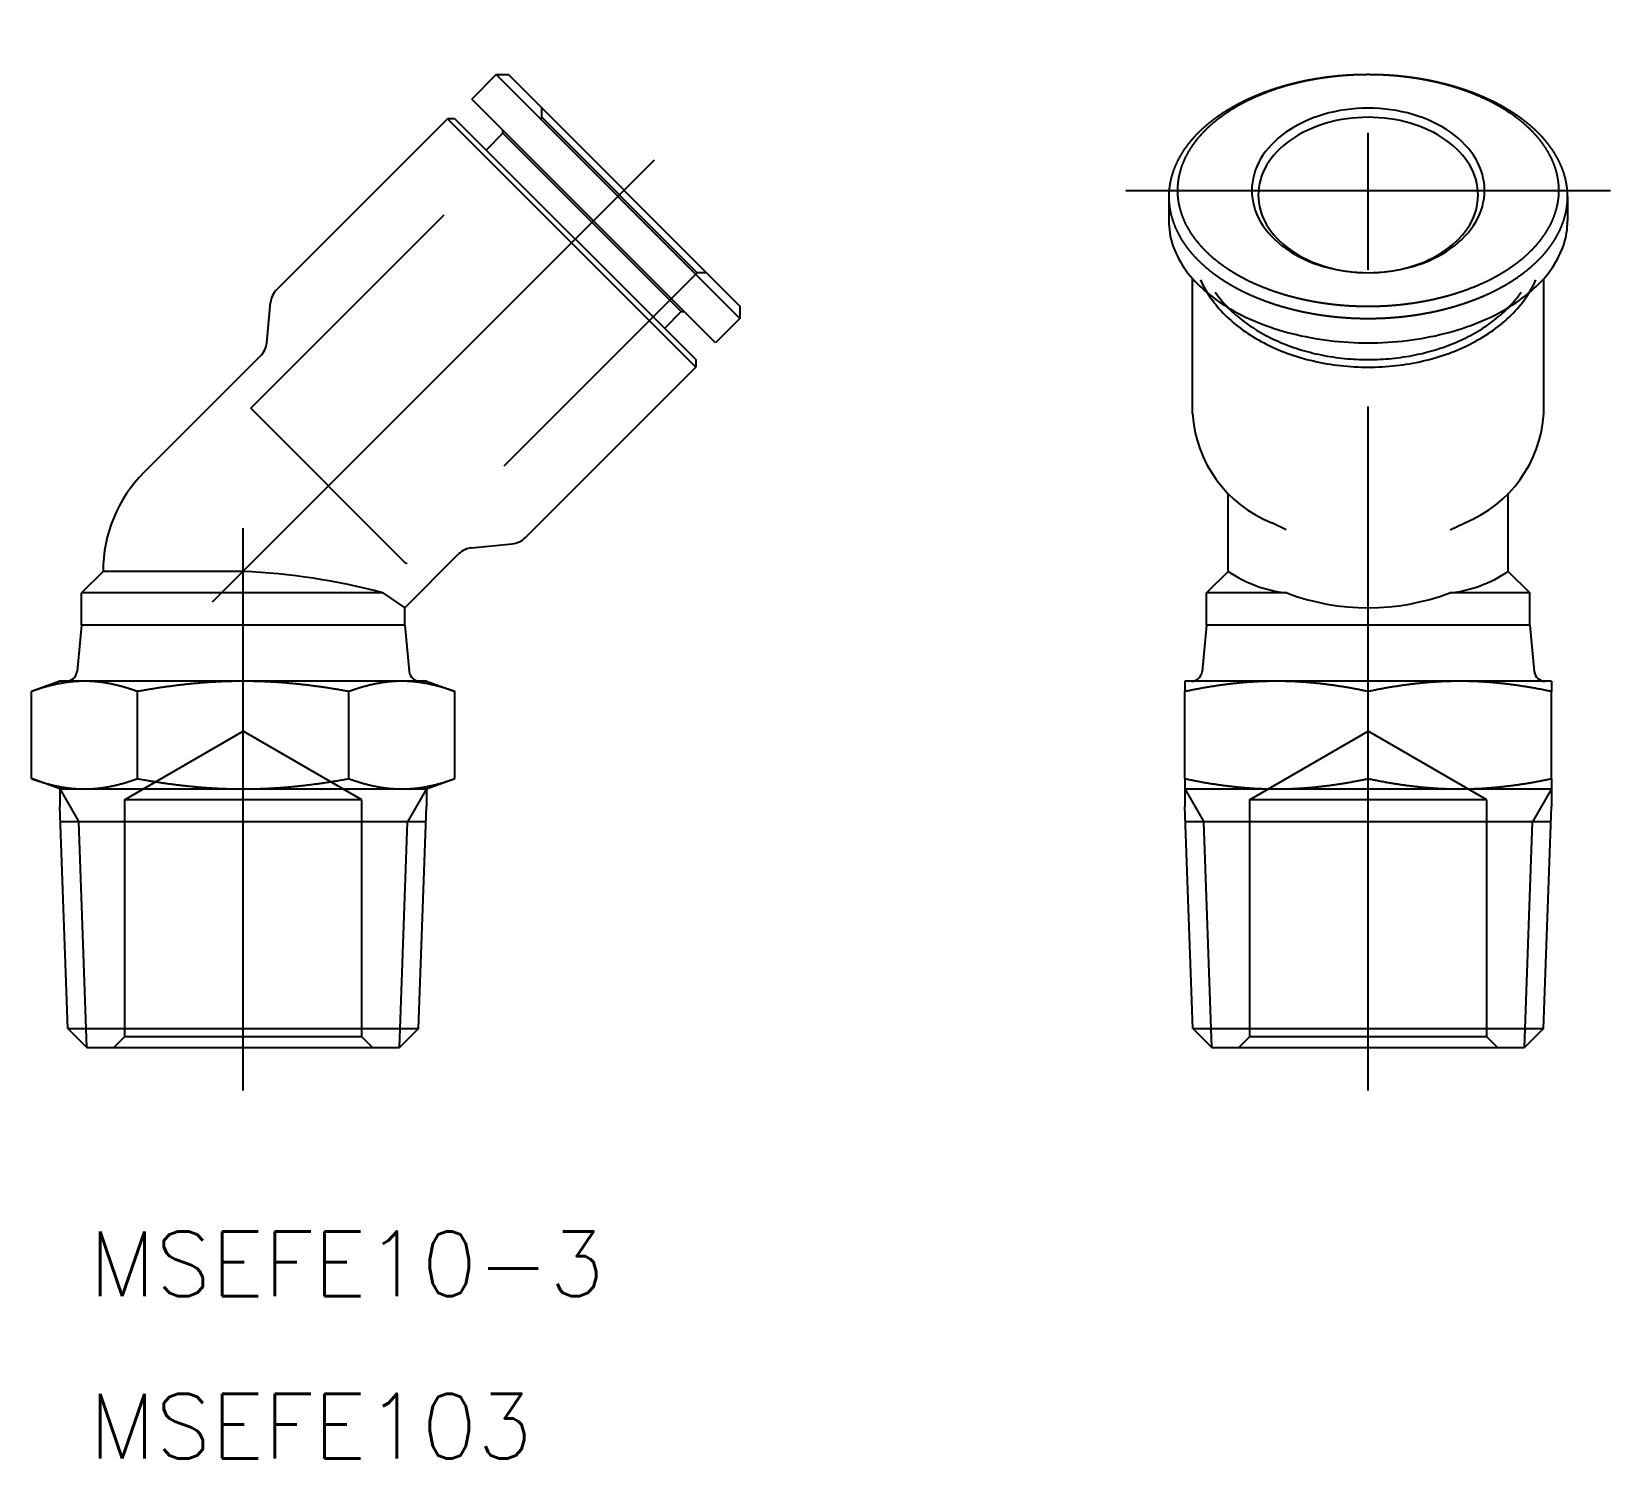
# Model space of a CAD drawing. Extents: x -9.8 to 63.4, y -19.1 to 47.2.
import ezdxf

# ---------------------------------------------------------------- set-up
doc = ezdxf.new("R2010")
doc.units = 0
doc.linetypes.add('CENTER', pattern=[50.8, 31.75, -6.35, 6.35, -6.35])
doc.linetypes.add('DASHED', pattern=[19.05, 12.7, -6.35])
doc.layers.get('0').update_dxf_attribs({"linetype": 'CONTINUOUS'})
doc.layers.add('CENTER', color=1, linetype='CENTER')
doc.styles.get("Standard").update_dxf_attribs({"font": 'txt.shx', "height": 3, "bigfont": 'bigfont.shx'})

msp = doc.modelspace()

# ---------------------------------------------------------------- texts
at = {"color": 7, "linetype": 'CONTINUOUS'}
for s, p in [('MSEFE10-3', (-7.148, -11.534)), ('MSEFE103', (-7.148, -19.071))]:
    msp.add_text(s, height=3, dxfattribs=at).set_placement(p)

# ---------------------------------------------------------------- linework, layer by layer
at = {"color": 7, "linetype": 'CONTINUOUS'}
for p, q in [((11.738, 45.152), (10.607, 44.02)), ((11.738, 45.152), (23.052, 33.838)), ((11.738, 45.152), (12.304, 45.152)), ((12.304, 45.152), (23.052, 34.404)), ((21.92, 32.707), (10.607, 44.02)), ((1.562, 35.188), (9.475, 43.101)), ((21.001, 31.575), (9.475, 43.101)), ((9.829, 43.101), (9.475, 43.101)), ((9.829, 43.101), (21.001, 31.929)), ((12.056, 42.429), (12.056, 42.571)), ((12.056, 42.429), (11.278, 41.652)), ((12.056, 42.429), (20.329, 34.156)), ((42.947, 39.495), (42.947, 38.363)), ((61.447, 39.495), (61.447, 38.363)), ((44.047, 29.425), (44.047, 35.688)), ((60.347, 29.425), (60.347, 35.688)), ((1.095, 32.711), (1.274, 34.576)), ((20.329, 34.156), (19.552, 33.378)), ((20.329, 34.156), (20.471, 34.156)), ((23.052, 33.838), (21.92, 32.707)), ((23.052, 34.404), (23.052, 33.838)), ((-4.596, 26.696), (0.807, 32.099)), ((13.088, 23.662), (21.001, 31.575)), ((21.001, 31.929), (21.001, 31.575)), ((45.697, 22.1), (45.697, 25.707)), ((58.697, 22.1), (58.697, 25.707)), ((48.394, 24.028), (47.72, 24.354)), ((55.999, 24.028), (56.673, 24.354)), ((7.5, 20.408), (9.999, 22.907)), ((10.611, 23.195), (12.476, 23.374)), ((-6.5, 22.1), (-7.5, 21.1)), ((0, 22.1), (-6.5, 22.1)), ((45.697, 22.1), (44.697, 21.1)), ((58.697, 22.1), (59.697, 21.1)), ((6.477, 21.1), (-7.5, 21.1)), ((-7.5, 19.6), (-7.5, 21.1)), ((6.477, 21.1), (7.5, 20.408)), ((48.416, 21.1), (44.697, 21.1)), ((44.697, 19.6), (44.697, 21.1)), ((59.697, 21.1), (55.977, 21.1)), ((59.697, 19.6), (59.697, 21.1)), ((7.5, 19.6), (7.5, 20.408)), ((-7.5, 19.6), (-7.707, 17.452)), ((7.5, 19.6), (-7.5, 19.6)), ((7.5, 19.6), (7.707, 17.452)), ((44.697, 19.6), (44.49, 17.452)), ((59.697, 19.6), (44.697, 19.6)), ((59.697, 19.6), (59.903, 17.452)), ((-8.5, 17), (-9.815, 16.521)), ((-7.361, 17), (-8.5, 17)), ((0, 17), (-7.361, 17)), ((7.361, 17), (0, 17)), ((8.5, 17), (7.361, 17)), ((8.5, 17), (9.815, 16.521)), ((47.947, 17), (43.697, 17)), ((43.697, 17), (43.697, 16.521)), ((56.447, 17), (47.947, 17)), ((60.697, 17), (56.447, 17)), ((60.697, 17), (60.697, 16.521)), ((-9.815, 12.479), (-9.815, 16.521)), ((-4.907, 12.479), (-4.907, 16.521)), ((4.907, 12.479), (4.907, 16.521)), ((9.815, 12.479), (9.815, 16.521)), ((43.697, 12.479), (43.697, 16.521)), ((52.197, 12.479), (52.197, 16.521)), ((60.697, 12.479), (60.697, 16.521)), ((-8.5, 12), (-9.815, 12.479)), ((8.5, 12), (9.815, 12.479)), ((43.697, 12.479), (43.697, 12)), ((60.697, 12.479), (60.697, 12)), ((-8.5, 12), (-7.361, 12)), ((-8.5, 12), (-8.5, 11.19)), ((-7.361, 12), (0, 12)), ((0, 12), (7.361, 12)), ((7.361, 12), (8.5, 12)), ((8.5, 12), (8.5, 11.19)), ((43.697, 12), (47.947, 12)), ((43.697, 12), (43.697, 11.19)), ((47.947, 12), (56.447, 12)), ((56.447, 12), (60.697, 12)), ((60.697, 12), (60.697, 11.19)), ((-8.14, 0.887), (-8.5, 11.19)), ((8.14, 0.887), (8.5, 11.19)), ((44.056, 0.887), (43.697, 11.19)), ((60.337, 0.887), (60.697, 11.19)), ((8.475, 10.474), (-8.475, 10.474)), ((60.672, 10.474), (43.722, 10.474)), ((-8.14, 0.887), (8.14, 0.887)), ((-8.14, 0.887), (-7.253, 0)), ((8.14, 0.887), (7.253, 0)), ((44.056, 0.887), (60.337, 0.887)), ((44.056, 0.887), (44.943, 0)), ((60.337, 0.887), (59.45, 0)), ((-7.253, 0), (7.253, 0)), ((44.943, 0), (59.45, 0))]:
    msp.add_line(p, q, dxfattribs=at)
at = {"color": 3, "linetype": 'DASHED'}
for p, q in [((13.859, 43.172), (13.859, 43.596)), ((0.354, 29.666), (13.859, 43.172)), ((21.072, 35.959), (13.859, 43.172)), ((21.072, 35.959), (7.566, 22.454)), ((21.496, 35.959), (21.072, 35.959)), ((7.566, 22.454), (0.354, 29.666)), ((-5.5, 11.5), (0, 14.675)), ((5.5, 11.5), (0, 14.675)), ((46.697, 11.5), (52.197, 14.675)), ((57.697, 11.5), (52.197, 14.675)), ((5.5, 11.5), (-5.5, 11.5)), ((-5.5, 11.5), (-5.5, 0.5)), ((5.5, 0.5), (5.5, 11.5)), ((57.697, 11.5), (46.697, 11.5)), ((46.697, 11.5), (46.697, 0.5)), ((57.697, 0.5), (57.697, 11.5)), ((-5.5, 0.5), (-6, 0)), ((5.5, 0.5), (-5.5, 0.5)), ((6, 0), (5.5, 0.5)), ((46.697, 0.5), (46.197, 0)), ((57.697, 0.5), (46.697, 0.5)), ((58.197, 0), (57.697, 0.5))]:
    msp.add_line(p, q, dxfattribs=at)
at = {"color": 3, "linetype": 'CONTINUOUS'}
for p, q in [((-8.5, 12), (-7.619, 10.474)), ((8.5, 12), (7.619, 10.474)), ((43.697, 12), (44.578, 10.474)), ((60.697, 12), (59.816, 10.474)), ((-7.253, 0), (-7.619, 10.474)), ((7.253, 0), (7.619, 10.474)), ((44.943, 0), (44.578, 10.474)), ((59.45, 0), (59.816, 10.474))]:
    msp.add_line(p, q, dxfattribs=at)
at = {"color": 7}
for points in [[(52.197, 33.838, 0), (52.212, 33.838, 0), (52.227, 33.838, 0), (52.242, 33.838, 0), (52.258, 33.838, 0), (52.273, 33.838, 0), (52.288, 33.838, 0), (52.303, 33.838, 0), (52.319, 33.838, 0), (52.334, 33.839, 0), (52.349, 33.839, 0), (52.364, 33.839, 0), (52.38, 33.839, 0), (52.395, 33.839, 0), (52.41, 33.839, 0), (52.425, 33.84, 0), (52.441, 33.84, 0), (52.456, 33.84, 0), (52.471, 33.84, 0), (52.486, 33.841, 0), (52.502, 33.841, 0), (52.517, 33.841, 0), (52.532, 33.842, 0), (52.547, 33.842, 0), (52.563, 33.842, 0), (52.578, 33.843, 0), (52.593, 33.843, 0), (52.609, 33.843, 0), (52.624, 33.844, 0), (52.639, 33.844, 0), (52.655, 33.845, 0), (52.67, 33.845, 0), (52.685, 33.846, 0), (52.701, 33.846, 0), (52.716, 33.847, 0), (52.732, 33.847, 0), (52.747, 33.848, 0), (52.763, 33.849, 0), (52.778, 33.849, 0), (52.794, 33.85, 0), (52.809, 33.85, 0), (52.825, 33.851, 0), (52.84, 33.852, 0), (52.856, 33.852, 0), (52.872, 33.853, 0), (52.887, 33.854, 0), (52.903, 33.855, 0), (52.919, 33.855, 0), (52.934, 33.856, 0), (52.95, 33.857, 0), (52.966, 33.858, 0), (52.982, 33.858, 0), (52.998, 33.859, 0), (53.013, 33.86, 0), (53.029, 33.861, 0), (53.045, 33.862, 0), (53.061, 33.863, 0), (53.077, 33.864, 0), (53.093, 33.865, 0), (53.109, 33.866, 0), (53.126, 33.867, 0), (53.142, 33.868, 0), (53.158, 33.869, 0), (53.174, 33.87, 0), (53.19, 33.871, 0), (53.207, 33.872, 0), (53.223, 33.873, 0), (53.239, 33.874, 0), (53.256, 33.875, 0), (53.272, 33.876, 0), (53.289, 33.877, 0), (53.305, 33.879, 0), (53.322, 33.88, 0), (53.339, 33.881, 0), (53.355, 33.883, 0), (53.372, 33.884, 0), (53.389, 33.885, 0), (53.406, 33.886, 0), (53.423, 33.888, 0), (53.44, 33.889, 0), (53.457, 33.891, 0), (53.474, 33.892, 0), (53.491, 33.894, 0), (53.508, 33.895, 0), (53.525, 33.897, 0), (53.543, 33.898, 0), (53.56, 33.9, 0), (53.577, 33.901, 0), (53.595, 33.903, 0), (53.612, 33.904, 0), (53.63, 33.906, 0), (53.648, 33.908, 0), (53.665, 33.91, 0), (53.683, 33.911, 0), (53.701, 33.913, 0), (53.719, 33.915, 0), (53.736, 33.917, 0), (53.755, 33.919, 0), (53.773, 33.921, 0), (53.791, 33.922, 0), (53.809, 33.925, 0), (53.827, 33.926, 0), (53.846, 33.928, 0), (53.864, 33.931, 0), (53.882, 33.933, 0), (53.901, 33.935, 0), (53.92, 33.937, 0), (53.938, 33.939, 0), (53.957, 33.941, 0), (53.976, 33.944, 0), (53.995, 33.946, 0), (54.014, 33.948, 0), (54.033, 33.95, 0), (54.052, 33.953, 0), (54.071, 33.955, 0), (54.09, 33.958, 0), (54.11, 33.96, 0), (54.129, 33.963, 0), (54.148, 33.965, 0), (54.168, 33.968, 0), (54.188, 33.971, 0), (54.207, 33.973, 0), (54.227, 33.976, 0), (54.247, 33.979, 0), (54.267, 33.981, 0), (54.286, 33.984, 0), (54.306, 33.987, 0), (54.327, 33.99, 0), (54.347, 33.993, 0), (54.367, 33.996, 0), (54.387, 33.999, 0), (54.407, 34.002, 0), (54.427, 34.005, 0), (54.448, 34.008, 0), (54.468, 34.011, 0), (54.489, 34.015, 0), (54.509, 34.018, 0), (54.53, 34.021, 0), (54.55, 34.024, 0), (54.571, 34.028, 0), (54.592, 34.031, 0), (54.612, 34.035, 0), (54.633, 34.038, 0), (54.654, 34.041, 0), (54.675, 34.045, 0), (54.696, 34.049, 0), (54.717, 34.052, 0), (54.738, 34.056, 0), (54.759, 34.06, 0), (54.78, 34.063, 0), (54.801, 34.067, 0), (54.822, 34.071, 0), (54.843, 34.075, 0), (54.865, 34.079, 0), (54.886, 34.083, 0), (54.907, 34.087, 0), (54.929, 34.091, 0), (54.95, 34.095, 0), (54.972, 34.099, 0), (54.993, 34.103, 0), (55.015, 34.107, 0), (55.036, 34.111, 0), (55.058, 34.116, 0), (55.08, 34.12, 0), (55.101, 34.124, 0), (55.123, 34.129, 0), (55.145, 34.133, 0), (55.166, 34.138, 0), (55.188, 34.142, 0), (55.21, 34.147, 0), (55.232, 34.151, 0), (55.254, 34.156, 0), (55.276, 34.161, 0), (55.298, 34.166, 0), (55.319, 34.17, 0), (55.342, 34.175, 0), (55.364, 34.18, 0), (55.386, 34.185, 0), (55.408, 34.19, 0), (55.43, 34.195, 0), (55.452, 34.2, 0), (55.474, 34.205, 0), (55.496, 34.21, 0), (55.518, 34.215, 0), (55.541, 34.221, 0), (55.563, 34.226, 0), (55.585, 34.231, 0), (55.607, 34.237, 0), (55.629, 34.242, 0), (55.652, 34.248, 0), (55.674, 34.253, 0), (55.696, 34.259, 0), (55.719, 34.264, 0), (55.741, 34.27, 0), (55.763, 34.276, 0), (55.786, 34.281, 0), (55.808, 34.287, 0), (55.83, 34.293, 0), (55.853, 34.299, 0), (55.875, 34.305, 0), (55.898, 34.31, 0), (55.92, 34.316, 0), (55.943, 34.323, 0), (55.965, 34.329, 0), (55.987, 34.335, 0), (56.01, 34.341, 0), (56.032, 34.347, 0), (56.055, 34.354, 0), (56.077, 34.36, 0), (56.1, 34.366, 0), (56.122, 34.373, 0), (56.145, 34.379, 0), (56.167, 34.386, 0), (56.19, 34.392, 0), (56.212, 34.399, 0), (56.235, 34.406, 0), (56.257, 34.412, 0), (56.28, 34.419, 0), (56.303, 34.426, 0), (56.325, 34.433, 0), (56.348, 34.44, 0), (56.37, 34.447, 0), (56.393, 34.454, 0), (56.415, 34.461, 0), (56.438, 34.468, 0), (56.461, 34.475, 0), (56.483, 34.482, 0), (56.506, 34.489, 0), (56.528, 34.497, 0), (56.551, 34.504, 0), (56.573, 34.511, 0), (56.596, 34.519, 0), (56.619, 34.526, 0), (56.641, 34.534, 0), (56.664, 34.541, 0), (56.686, 34.549, 0), (56.709, 34.557, 0), (56.731, 34.565, 0), (56.754, 34.572, 0), (56.777, 34.58, 0), (56.799, 34.588, 0), (56.822, 34.596, 0), (56.844, 34.604, 0), (56.867, 34.612, 0), (56.889, 34.62, 0), (56.912, 34.628, 0), (56.934, 34.636, 0), (56.957, 34.645, 0), (56.979, 34.653, 0), (57.002, 34.661, 0), (57.024, 34.67, 0), (57.047, 34.678, 0), (57.069, 34.687, 0), (57.092, 34.695, 0), (57.114, 34.704, 0), (57.137, 34.712, 0), (57.159, 34.721, 0), (57.181, 34.73, 0), (57.204, 34.739, 0), (57.226, 34.747, 0), (57.249, 34.756, 0), (57.271, 34.765, 0), (57.293, 34.774, 0), (57.316, 34.783, 0), (57.338, 34.792, 0), (57.36, 34.801, 0), (57.382, 34.811, 0), (57.405, 34.82, 0), (57.427, 34.829, 0), (57.449, 34.839, 0), (57.471, 34.848, 0), (57.493, 34.857, 0), (57.516, 34.867, 0), (57.538, 34.876, 0), (57.56, 34.886, 0), (57.582, 34.896, 0), (57.604, 34.905, 0), (57.626, 34.915, 0), (57.648, 34.925, 0), (57.67, 34.935, 0), (57.692, 34.945, 0), (57.714, 34.955, 0), (57.736, 34.965, 0), (57.758, 34.975, 0), (57.78, 34.985, 0), (57.802, 34.995, 0), (57.824, 35.005, 0), (57.845, 35.015, 0), (57.867, 35.026, 0), (57.889, 35.036, 0), (57.91, 35.046, 0), (57.932, 35.057, 0), (57.954, 35.067, 0), (57.975, 35.078, 0), (57.997, 35.089, 0), (58.019, 35.099, 0), (58.04, 35.11, 0), (58.062, 35.121, 0), (58.083, 35.131, 0), (58.104, 35.142, 0), (58.126, 35.153, 0), (58.147, 35.164, 0), (58.168, 35.175, 0), (58.19, 35.186, 0), (58.211, 35.197, 0), (58.232, 35.208, 0), (58.253, 35.219, 0), (58.274, 35.231, 0), (58.295, 35.242, 0), (58.316, 35.253, 0), (58.337, 35.264, 0), (58.358, 35.276, 0), (58.379, 35.287, 0), (58.4, 35.299, 0), (58.421, 35.31, 0), (58.441, 35.322, 0), (58.462, 35.334, 0), (58.483, 35.345, 0), (58.504, 35.357, 0), (58.524, 35.369, 0), (58.545, 35.38, 0), (58.565, 35.392, 0), (58.586, 35.404, 0), (58.606, 35.416, 0), (58.626, 35.428, 0), (58.647, 35.44, 0), (58.667, 35.452, 0), (58.687, 35.464, 0), (58.707, 35.477, 0), (58.727, 35.489, 0), (58.747, 35.501, 0), (58.767, 35.513, 0), (58.787, 35.526, 0), (58.807, 35.538, 0), (58.827, 35.55, 0), (58.847, 35.563, 0), (58.867, 35.575, 0), (58.886, 35.588, 0), (58.906, 35.601, 0), (58.925, 35.613, 0), (58.945, 35.626, 0), (58.964, 35.639, 0), (58.984, 35.651, 0), (59.003, 35.664, 0), (59.022, 35.677, 0), (59.041, 35.69, 0), (59.06, 35.703, 0), (59.08, 35.716, 0), (59.099, 35.729, 0), (59.118, 35.742, 0), (59.136, 35.755, 0), (59.155, 35.768, 0), (59.174, 35.781, 0), (59.193, 35.794, 0), (59.211, 35.808, 0), (59.23, 35.821, 0), (59.248, 35.834, 0), (59.267, 35.848, 0), (59.285, 35.861, 0), (59.304, 35.874, 0), (59.322, 35.888, 0), (59.34, 35.901, 0), (59.358, 35.915, 0), (59.376, 35.928, 0), (59.394, 35.942, 0), (59.412, 35.956, 0), (59.43, 35.969, 0), (59.448, 35.983, 0), (59.466, 35.997, 0), (59.483, 36.01, 0), (59.501, 36.024, 0), (59.518, 36.038, 0), (59.536, 36.052, 0), (59.553, 36.066, 0), (59.571, 36.08, 0), (59.588, 36.094, 0), (59.605, 36.108, 0), (59.622, 36.122, 0), (59.639, 36.136, 0), (59.656, 36.15, 0), (59.673, 36.164, 0), (59.69, 36.178, 0), (59.706, 36.192, 0), (59.723, 36.206, 0), (59.739, 36.221, 0), (59.756, 36.235, 0), (59.773, 36.249, 0), (59.789, 36.264, 0), (59.805, 36.278, 0), (59.821, 36.292, 0), (59.837, 36.307, 0), (59.853, 36.321, 0), (59.869, 36.336, 0), (59.885, 36.35, 0), (59.901, 36.364, 0), (59.917, 36.379, 0), (59.932, 36.394, 0), (59.948, 36.408, 0), (59.964, 36.423, 0), (59.979, 36.437, 0), (59.994, 36.452, 0), (60.01, 36.467, 0), (60.025, 36.481, 0), (60.04, 36.496, 0), (60.055, 36.511, 0), (60.07, 36.526, 0), (60.085, 36.54, 0), (60.099, 36.555, 0), (60.114, 36.57, 0), (60.129, 36.585, 0), (60.143, 36.599, 0), (60.158, 36.614, 0), (60.172, 36.629, 0), (60.186, 36.644, 0), (60.2, 36.659, 0), (60.215, 36.674, 0), (60.228, 36.689, 0), (60.242, 36.704, 0), (60.256, 36.719, 0), (60.27, 36.734, 0), (60.284, 36.749, 0), (60.297, 36.764, 0), (60.311, 36.779, 0), (60.325, 36.794, 0), (60.338, 36.81, 0), (60.351, 36.825, 0), (60.364, 36.84, 0), (60.378, 36.855, 0), (60.391, 36.87, 0), (60.404, 36.885, 0), (60.416, 36.901, 0), (60.429, 36.916, 0), (60.442, 36.931, 0), (60.455, 36.947, 0), (60.467, 36.962, 0), (60.48, 36.977, 0), (60.492, 36.992, 0), (60.505, 37.008, 0), (60.517, 37.023, 0), (60.529, 37.038, 0), (60.541, 37.054, 0), (60.553, 37.069, 0), (60.565, 37.085, 0), (60.577, 37.1, 0), (60.589, 37.116, 0), (60.6, 37.131, 0), (60.612, 37.147, 0), (60.623, 37.162, 0), (60.635, 37.178, 0), (60.646, 37.193, 0), (60.657, 37.209, 0), (60.669, 37.224, 0), (60.68, 37.24, 0), (60.691, 37.255, 0), (60.702, 37.271, 0), (60.712, 37.286, 0), (60.723, 37.302, 0), (60.734, 37.318, 0), (60.745, 37.333, 0), (60.755, 37.349, 0), (60.766, 37.365, 0), (60.776, 37.38, 0), (60.786, 37.396, 0), (60.797, 37.412, 0), (60.807, 37.427, 0), (60.817, 37.443, 0), (60.827, 37.459, 0), (60.837, 37.475, 0), (60.846, 37.49, 0), (60.856, 37.506, 0), (60.866, 37.522, 0), (60.875, 37.538, 0), (60.885, 37.553, 0), (60.894, 37.569, 0), (60.904, 37.585, 0), (60.913, 37.601, 0), (60.922, 37.617, 0), (60.931, 37.633, 0), (60.94, 37.649, 0), (60.949, 37.664, 0), (60.958, 37.68, 0), (60.967, 37.696, 0), (60.975, 37.712, 0), (60.984, 37.728, 0), (60.992, 37.744, 0), (61.001, 37.76, 0), (61.009, 37.776, 0), (61.017, 37.792, 0), (61.026, 37.808, 0), (61.034, 37.824, 0), (61.042, 37.84, 0), (61.05, 37.856, 0), (61.058, 37.872, 0), (61.065, 37.888, 0), (61.073, 37.904, 0), (61.081, 37.92, 0), (61.088, 37.936, 0), (61.096, 37.952, 0), (61.103, 37.968, 0), (61.111, 37.984, 0), (61.118, 38, 0), (61.125, 38.016, 0), (61.132, 38.032, 0), (61.139, 38.048, 0), (61.146, 38.065, 0), (61.153, 38.081, 0), (61.16, 38.097, 0), (61.166, 38.113, 0), (61.173, 38.129, 0), (61.179, 38.145, 0), (61.186, 38.161, 0), (61.192, 38.177, 0), (61.199, 38.194, 0), (61.205, 38.21, 0), (61.211, 38.226, 0), (61.217, 38.242, 0), (61.223, 38.258, 0), (61.229, 38.274, 0), (61.234, 38.291, 0), (61.24, 38.307, 0), (61.246, 38.323, 0), (61.251, 38.339, 0), (61.257, 38.355, 0), (61.262, 38.372, 0), (61.268, 38.388, 0), (61.273, 38.404, 0), (61.278, 38.42, 0), (61.283, 38.437, 0), (61.288, 38.453, 0), (61.293, 38.469, 0), (61.298, 38.485, 0), (61.303, 38.502, 0), (61.307, 38.518, 0), (61.312, 38.534, 0), (61.317, 38.55, 0), (61.321, 38.567, 0), (61.326, 38.583, 0), (61.33, 38.599, 0), (61.334, 38.615, 0), (61.338, 38.632, 0), (61.342, 38.648, 0), (61.346, 38.664, 0), (61.35, 38.681, 0), (61.354, 38.697, 0), (61.358, 38.713, 0), (61.361, 38.73, 0), (61.365, 38.746, 0), (61.369, 38.762, 0), (61.372, 38.779, 0), (61.376, 38.795, 0), (61.379, 38.811, 0), (61.382, 38.828, 0), (61.385, 38.844, 0), (61.388, 38.86, 0), (61.391, 38.877, 0), (61.394, 38.893, 0), (61.397, 38.909, 0), (61.4, 38.926, 0), (61.402, 38.942, 0), (61.405, 38.958, 0), (61.407, 38.975, 0), (61.41, 38.991, 0), (61.412, 39.007, 0), (61.414, 39.024, 0), (61.417, 39.04, 0), (61.419, 39.056, 0), (61.421, 39.073, 0), (61.423, 39.089, 0), (61.425, 39.106, 0), (61.426, 39.122, 0), (61.428, 39.138, 0), (61.43, 39.155, 0), (61.431, 39.171, 0), (61.433, 39.188, 0), (61.434, 39.204, 0), (61.436, 39.22, 0), (61.437, 39.237, 0), (61.438, 39.253, 0), (61.439, 39.27, 0), (61.44, 39.286, 0), (61.441, 39.302, 0), (61.442, 39.319, 0), (61.443, 39.335, 0), (61.444, 39.351, 0), (61.444, 39.368, 0), (61.445, 39.384, 0), (61.445, 39.401, 0), (61.446, 39.417, 0), (61.446, 39.433, 0), (61.446, 39.45, 0), (61.446, 39.466, 0), (61.447, 39.483, 0), (61.447, 39.499, 0), (61.446, 39.515, 0), (61.446, 39.532, 0), (61.446, 39.548, 0), (61.446, 39.565, 0), (61.445, 39.581, 0), (61.445, 39.597, 0), (61.444, 39.614, 0), (61.444, 39.63, 0), (61.443, 39.647, 0), (61.442, 39.663, 0), (61.442, 39.679, 0), (61.441, 39.696, 0), (61.44, 39.712, 0), (61.439, 39.728, 0), (61.438, 39.745, 0), (61.436, 39.761, 0), (61.435, 39.778, 0), (61.434, 39.794, 0), (61.432, 39.81, 0), (61.431, 39.827, 0), (61.429, 39.843, 0), (61.427, 39.859, 0), (61.425, 39.876, 0), (61.424, 39.892, 0), (61.422, 39.908, 0), (61.42, 39.925, 0), (61.418, 39.941, 0), (61.416, 39.957, 0), (61.413, 39.974, 0), (61.411, 39.99, 0), (61.409, 40.006, 0), (61.406, 40.023, 0), (61.404, 40.039, 0), (61.401, 40.055, 0), (61.398, 40.072, 0), (61.395, 40.088, 0), (61.393, 40.104, 0), (61.39, 40.12, 0), (61.387, 40.137, 0), (61.384, 40.153, 0), (61.38, 40.169, 0), (61.377, 40.185, 0), (61.374, 40.202, 0), (61.371, 40.218, 0), (61.367, 40.234, 0), (61.364, 40.251, 0), (61.36, 40.267, 0), (61.356, 40.283, 0), (61.352, 40.299, 0), (61.349, 40.315, 0), (61.345, 40.332, 0), (61.341, 40.348, 0), (61.337, 40.364, 0), (61.333, 40.38, 0), (61.328, 40.396, 0), (61.324, 40.412, 0), (61.32, 40.428, 0), (61.315, 40.445, 0), (61.311, 40.461, 0), (61.306, 40.477, 0), (61.301, 40.493, 0), (61.297, 40.509, 0), (61.292, 40.525, 0), (61.287, 40.541, 0), (61.282, 40.557, 0), (61.277, 40.573, 0), (61.272, 40.589, 0), (61.266, 40.605, 0), (61.261, 40.621, 0), (61.256, 40.638, 0), (61.25, 40.653, 0), (61.245, 40.669, 0), (61.239, 40.685, 0), (61.234, 40.701, 0), (61.228, 40.717, 0), (61.222, 40.733, 0), (61.216, 40.749, 0), (61.21, 40.765, 0), (61.204, 40.781, 0), (61.198, 40.797, 0), (61.192, 40.813, 0), (61.186, 40.828, 0), (61.179, 40.844, 0), (61.173, 40.86, 0), (61.166, 40.876, 0), (61.16, 40.892, 0), (61.153, 40.908, 0), (61.147, 40.923, 0), (61.14, 40.939, 0), (61.133, 40.955, 0), (61.126, 40.971, 0), (61.119, 40.986, 0), (61.112, 41.002, 0), (61.105, 41.018, 0), (61.098, 41.033, 0), (61.091, 41.049, 0), (61.083, 41.065, 0), (61.076, 41.08, 0), (61.068, 41.096, 0), (61.061, 41.111, 0), (61.053, 41.127, 0), (61.045, 41.142, 0), (61.038, 41.158, 0), (61.03, 41.173, 0), (61.022, 41.189, 0), (61.014, 41.204, 0), (61.006, 41.22, 0), (60.998, 41.235, 0), (60.99, 41.251, 0), (60.981, 41.266, 0), (60.973, 41.281, 0), (60.965, 41.297, 0), (60.956, 41.312, 0), (60.948, 41.327, 0), (60.939, 41.343, 0), (60.931, 41.358, 0), (60.922, 41.373, 0), (60.913, 41.388, 0), (60.904, 41.404, 0), (60.895, 41.419, 0), (60.886, 41.434, 0), (60.877, 41.449, 0), (60.868, 41.464, 0), (60.859, 41.479, 0), (60.849, 41.494, 0), (60.84, 41.509, 0), (60.831, 41.524, 0), (60.821, 41.539, 0), (60.812, 41.554, 0), (60.802, 41.569, 0), (60.792, 41.584, 0), (60.783, 41.599, 0), (60.773, 41.614, 0), (60.763, 41.629, 0), (60.753, 41.644, 0), (60.743, 41.659, 0), (60.733, 41.673, 0), (60.723, 41.688, 0), (60.713, 41.703, 0), (60.702, 41.718, 0), (60.692, 41.732, 0), (60.682, 41.747, 0), (60.671, 41.762, 0), (60.661, 41.776, 0), (60.65, 41.791, 0), (60.639, 41.806, 0), (60.629, 41.82, 0), (60.618, 41.835, 0), (60.607, 41.849, 0), (60.596, 41.864, 0), (60.585, 41.878, 0), (60.574, 41.893, 0), (60.563, 41.907, 0), (60.552, 41.921, 0), (60.541, 41.936, 0), (60.53, 41.95, 0), (60.519, 41.964, 0), (60.507, 41.979, 0), (60.496, 41.993, 0), (60.484, 42.007, 0), (60.473, 42.021, 0), (60.461, 42.035, 0), (60.449, 42.05, 0), (60.438, 42.064, 0), (60.426, 42.078, 0), (60.414, 42.092, 0), (60.402, 42.106, 0), (60.39, 42.12, 0), (60.378, 42.134, 0), (60.366, 42.148, 0), (60.354, 42.162, 0), (60.342, 42.176, 0), (60.33, 42.19, 0), (60.317, 42.203, 0), (60.305, 42.217, 0), (60.292, 42.231, 0), (60.28, 42.245, 0), (60.267, 42.258, 0), (60.255, 42.272, 0), (60.242, 42.286, 0), (60.23, 42.299, 0), (60.217, 42.313, 0), (60.204, 42.327, 0), (60.191, 42.34, 0), (60.178, 42.354, 0), (60.165, 42.367, 0), (60.152, 42.381, 0), (60.139, 42.394, 0), (60.126, 42.407, 0), (60.113, 42.421, 0), (60.1, 42.434, 0), (60.087, 42.447, 0), (60.073, 42.461, 0), (60.06, 42.474, 0), (60.046, 42.487, 0), (60.033, 42.5, 0), (60.019, 42.514, 0), (60.006, 42.527, 0), (59.992, 42.54, 0), (59.978, 42.553, 0), (59.965, 42.566, 0), (59.951, 42.579, 0), (59.937, 42.592, 0), (59.923, 42.605, 0), (59.909, 42.618, 0), (59.895, 42.631, 0), (59.881, 42.644, 0), (59.867, 42.656, 0), (59.853, 42.669, 0), (59.839, 42.682, 0), (59.825, 42.695, 0), (59.81, 42.707, 0), (59.796, 42.72, 0), (59.781, 42.733, 0), (59.767, 42.745, 0), (59.752, 42.758, 0), (59.738, 42.77, 0), (59.723, 42.783, 0), (59.709, 42.795, 0), (59.694, 42.808, 0), (59.679, 42.82, 0), (59.664, 42.833, 0), (59.65, 42.845, 0), (59.635, 42.858, 0), (59.62, 42.87, 0), (59.605, 42.882, 0), (59.59, 42.894, 0), (59.575, 42.907, 0), (59.56, 42.919, 0), (59.544, 42.931, 0), (59.529, 42.943, 0), (59.514, 42.955, 0), (59.499, 42.967, 0), (59.483, 42.979, 0), (59.468, 42.991, 0), (59.452, 43.003, 0), (59.437, 43.015, 0), (59.421, 43.027, 0), (59.406, 43.039, 0), (59.39, 43.051, 0), (59.374, 43.063, 0), (59.359, 43.075, 0), (59.343, 43.086, 0), (59.327, 43.098, 0), (59.311, 43.11, 0), (59.295, 43.121, 0), (59.279, 43.133, 0), (59.264, 43.145, 0), (59.248, 43.156, 0), (59.231, 43.168, 0), (59.215, 43.179, 0), (59.199, 43.191, 0), (59.183, 43.202, 0), (59.167, 43.214, 0), (59.15, 43.225, 0), (59.134, 43.236, 0), (59.118, 43.248, 0), (59.101, 43.259, 0), (59.085, 43.27, 0), (59.068, 43.282, 0), (59.052, 43.293, 0), (59.035, 43.304, 0), (59.019, 43.315, 0), (59.002, 43.326, 0), (58.985, 43.337, 0), (58.968, 43.348, 0), (58.952, 43.359, 0), (58.935, 43.37, 0), (58.918, 43.381, 0), (58.901, 43.392, 0), (58.884, 43.403, 0), (58.867, 43.414, 0), (58.85, 43.425, 0), (58.833, 43.435, 0), (58.816, 43.446, 0), (58.798, 43.457, 0), (58.781, 43.468, 0), (58.764, 43.478, 0), (58.747, 43.489, 0), (58.73, 43.5, 0), (58.712, 43.51, 0), (58.695, 43.521, 0), (58.677, 43.531, 0), (58.66, 43.542, 0), (58.642, 43.552, 0), (58.625, 43.562, 0), (58.607, 43.573, 0), (58.59, 43.583, 0), (58.572, 43.593, 0), (58.554, 43.604, 0), (58.536, 43.614, 0), (58.519, 43.624, 0), (58.501, 43.634, 0), (58.483, 43.645, 0), (58.465, 43.655, 0), (58.447, 43.665, 0), (58.429, 43.675, 0), (58.411, 43.685, 0), (58.393, 43.695, 0), (58.375, 43.705, 0), (58.357, 43.715, 0), (58.339, 43.724, 0), (58.321, 43.734, 0), (58.303, 43.744, 0), (58.284, 43.754, 0), (58.266, 43.764, 0), (58.248, 43.773, 0), (58.229, 43.783, 0), (58.211, 43.793, 0), (58.193, 43.802, 0), (58.174, 43.812, 0), (58.156, 43.821, 0), (58.137, 43.831, 0), (58.118, 43.84, 0), (58.1, 43.85, 0), (58.081, 43.859, 0), (58.063, 43.869, 0), (58.044, 43.878, 0), (58.025, 43.887, 0), (58.006, 43.897, 0), (57.988, 43.906, 0), (57.969, 43.915, 0), (57.95, 43.924, 0), (57.931, 43.933, 0), (57.912, 43.943, 0), (57.893, 43.952, 0), (57.874, 43.961, 0), (57.855, 43.97, 0), (57.836, 43.979, 0), (57.817, 43.988, 0), (57.798, 43.996, 0), (57.779, 44.005, 0), (57.76, 44.014, 0), (57.741, 44.023, 0), (57.721, 44.032, 0), (57.702, 44.041, 0), (57.683, 44.049, 0), (57.664, 44.058, 0), (57.644, 44.066, 0), (57.625, 44.075, 0), (57.605, 44.084, 0), (57.586, 44.092, 0), (57.567, 44.101, 0), (57.547, 44.109, 0), (57.528, 44.118, 0), (57.508, 44.126, 0), (57.489, 44.134, 0), (57.469, 44.143, 0), (57.449, 44.151, 0), (57.43, 44.159, 0), (57.41, 44.168, 0), (57.39, 44.176, 0), (57.371, 44.184, 0), (57.351, 44.192, 0), (57.331, 44.2, 0), (57.311, 44.208, 0), (57.291, 44.216, 0), (57.272, 44.224, 0), (57.252, 44.232, 0), (57.232, 44.24, 0), (57.212, 44.248, 0), (57.192, 44.256, 0), (57.172, 44.264, 0), (57.152, 44.271, 0), (57.132, 44.279, 0), (57.112, 44.287, 0), (57.092, 44.295, 0), (57.072, 44.302, 0), (57.051, 44.31, 0), (57.031, 44.317, 0), (57.011, 44.325, 0), (56.991, 44.333, 0), (56.971, 44.34, 0), (56.951, 44.347, 0), (56.93, 44.355, 0), (56.91, 44.362, 0), (56.89, 44.37, 0), (56.869, 44.377, 0), (56.849, 44.384, 0), (56.829, 44.391, 0), (56.808, 44.398, 0), (56.788, 44.406, 0), (56.767, 44.413, 0), (56.747, 44.42, 0), (56.727, 44.427, 0), (56.706, 44.434, 0), (56.685, 44.441, 0), (56.665, 44.448, 0), (56.644, 44.455, 0), (56.624, 44.462, 0), (56.603, 44.468, 0), (56.583, 44.475, 0), (56.562, 44.482, 0), (56.541, 44.489, 0), (56.52, 44.496, 0), (56.5, 44.502, 0), (56.479, 44.509, 0), (56.458, 44.516, 0), (56.438, 44.522, 0), (56.417, 44.529, 0), (56.396, 44.535, 0), (56.375, 44.542, 0), (56.354, 44.548, 0), (56.333, 44.554, 0), (56.312, 44.561, 0), (56.292, 44.567, 0), (56.271, 44.573, 0), (56.25, 44.58, 0), (56.229, 44.586, 0), (56.208, 44.592, 0), (56.187, 44.598, 0), (56.166, 44.604, 0), (56.145, 44.611, 0), (56.124, 44.617, 0), (56.103, 44.623, 0), (56.082, 44.629, 0), (56.06, 44.635, 0), (56.039, 44.64, 0), (56.018, 44.646, 0), (55.997, 44.652, 0), (55.976, 44.658, 0), (55.955, 44.664, 0), (55.934, 44.669, 0), (55.912, 44.675, 0), (55.891, 44.681, 0), (55.87, 44.687, 0), (55.848, 44.692, 0), (55.827, 44.698, 0), (55.806, 44.703, 0), (55.785, 44.709, 0), (55.763, 44.714, 0), (55.742, 44.72, 0), (55.72, 44.725, 0), (55.699, 44.73, 0), (55.678, 44.736, 0), (55.656, 44.741, 0), (55.635, 44.746, 0), (55.613, 44.752, 0), (55.592, 44.757, 0), (55.57, 44.762, 0), (55.549, 44.767, 0), (55.527, 44.772, 0), (55.506, 44.777, 0), (55.484, 44.782, 0), (55.463, 44.787, 0), (55.441, 44.792, 0), (55.419, 44.797, 0), (55.398, 44.802, 0), (55.376, 44.807, 0), (55.355, 44.812, 0), (55.333, 44.817, 0), (55.311, 44.821, 0), (55.29, 44.826, 0), (55.268, 44.831, 0), (55.246, 44.835, 0), (55.225, 44.84, 0), (55.203, 44.845, 0), (55.181, 44.849, 0), (55.159, 44.854, 0), (55.138, 44.858, 0), (55.116, 44.863, 0), (55.094, 44.867, 0), (55.072, 44.871, 0), (55.05, 44.876, 0), (55.029, 44.88, 0), (55.007, 44.884, 0), (54.985, 44.889, 0), (54.963, 44.893, 0), (54.941, 44.897, 0), (54.919, 44.901, 0), (54.897, 44.905, 0), (54.875, 44.909, 0), (54.853, 44.913, 0), (54.831, 44.917, 0), (54.809, 44.921, 0), (54.787, 44.925, 0), (54.766, 44.929, 0), (54.743, 44.933, 0), (54.721, 44.937, 0), (54.699, 44.941, 0), (54.677, 44.944, 0), (54.655, 44.948, 0), (54.633, 44.952, 0), (54.611, 44.956, 0), (54.589, 44.959, 0), (54.567, 44.963, 0), (54.545, 44.966, 0), (54.523, 44.97, 0), (54.501, 44.973, 0), (54.479, 44.977, 0), (54.456, 44.98, 0), (54.434, 44.984, 0), (54.412, 44.987, 0), (54.39, 44.99, 0), (54.368, 44.994, 0), (54.346, 44.997, 0), (54.323, 45, 0), (54.301, 45.003, 0), (54.279, 45.007, 0), (54.257, 45.01, 0), (54.234, 45.013, 0), (54.212, 45.016, 0), (54.19, 45.019, 0), (54.168, 45.022, 0), (54.145, 45.025, 0), (54.123, 45.028, 0), (54.101, 45.031, 0), (54.079, 45.033, 0), (54.056, 45.036, 0), (54.034, 45.039, 0), (54.012, 45.042, 0), (53.989, 45.044, 0), (53.967, 45.047, 0), (53.945, 45.05, 0), (53.922, 45.052, 0), (53.9, 45.055, 0), (53.878, 45.057, 0), (53.855, 45.06, 0), (53.833, 45.062, 0), (53.81, 45.065, 0), (53.788, 45.067, 0), (53.766, 45.07, 0), (53.743, 45.072, 0), (53.721, 45.074, 0), (53.698, 45.077, 0), (53.676, 45.079, 0), (53.654, 45.081, 0), (53.631, 45.083, 0), (53.608, 45.085, 0), (53.586, 45.087, 0), (53.564, 45.09, 0), (53.541, 45.092, 0), (53.519, 45.094, 0), (53.496, 45.096, 0), (53.474, 45.097, 0), (53.451, 45.099, 0), (53.429, 45.101, 0), (53.406, 45.103, 0), (53.384, 45.105, 0), (53.361, 45.107, 0), (53.339, 45.108, 0), (53.316, 45.11, 0), (53.294, 45.112, 0), (53.271, 45.113, 0), (53.248, 45.115, 0), (53.226, 45.117, 0), (53.203, 45.118, 0), (53.181, 45.12, 0), (53.158, 45.121, 0), (53.136, 45.123, 0), (53.113, 45.124, 0), (53.09, 45.125, 0), (53.068, 45.127, 0), (53.045, 45.128, 0), (53.023, 45.129, 0), (53, 45.13, 0), (52.978, 45.132, 0), (52.955, 45.133, 0), (52.932, 45.134, 0), (52.91, 45.135, 0), (52.887, 45.136, 0), (52.864, 45.137, 0), (52.842, 45.138, 0), (52.819, 45.139, 0), (52.797, 45.14, 0), (52.774, 45.141, 0), (52.751, 45.142, 0), (52.729, 45.142, 0), (52.706, 45.143, 0), (52.684, 45.144, 0), (52.661, 45.145, 0), (52.638, 45.145, 0), (52.616, 45.146, 0), (52.593, 45.147, 0), (52.57, 45.147, 0), (52.548, 45.148, 0), (52.525, 45.148, 0), (52.502, 45.149, 0), (52.48, 45.149, 0), (52.457, 45.149, 0), (52.434, 45.15, 0), (52.412, 45.15, 0), (52.389, 45.151, 0), (52.367, 45.151, 0), (52.344, 45.151, 0), (52.321, 45.151, 0), (52.298, 45.151, 0), (52.276, 45.151, 0), (52.253, 45.152, 0), (52.23, 45.152, 0), (52.208, 45.152, 0), (52.185, 45.152, 0), (52.163, 45.152, 0), (52.14, 45.152, 0), (52.117, 45.151, 0), (52.095, 45.151, 0), (52.072, 45.151, 0), (52.049, 45.151, 0), (52.027, 45.151, 0), (52.004, 45.151, 0), (51.981, 45.15, 0), (51.959, 45.15, 0), (51.936, 45.149, 0), (51.913, 45.149, 0), (51.891, 45.149, 0), (51.868, 45.148, 0), (51.845, 45.148, 0), (51.823, 45.147, 0), (51.8, 45.147, 0), (51.777, 45.146, 0), (51.755, 45.145, 0), (51.732, 45.145, 0), (51.709, 45.144, 0), (51.687, 45.143, 0), (51.664, 45.142, 0), (51.642, 45.142, 0), (51.619, 45.141, 0), (51.596, 45.14, 0), (51.574, 45.139, 0), (51.551, 45.138, 0), (51.529, 45.137, 0), (51.506, 45.136, 0), (51.483, 45.135, 0), (51.461, 45.134, 0), (51.438, 45.133, 0), (51.416, 45.132, 0), (51.393, 45.13, 0), (51.37, 45.129, 0), (51.348, 45.128, 0), (51.325, 45.127, 0), (51.303, 45.125, 0), (51.28, 45.124, 0), (51.257, 45.123, 0), (51.235, 45.121, 0), (51.212, 45.12, 0), (51.19, 45.118, 0), (51.167, 45.117, 0), (51.145, 45.115, 0), (51.122, 45.113, 0), (51.099, 45.112, 0), (51.077, 45.11, 0), (51.054, 45.108, 0), (51.032, 45.107, 0), (51.009, 45.105, 0), (50.987, 45.103, 0), (50.964, 45.101, 0), (50.942, 45.099, 0), (50.919, 45.097, 0), (50.897, 45.096, 0), (50.874, 45.094, 0), (50.852, 45.092, 0), (50.829, 45.09, 0), (50.807, 45.087, 0), (50.785, 45.085, 0), (50.762, 45.083, 0), (50.74, 45.081, 0), (50.717, 45.079, 0), (50.695, 45.077, 0), (50.672, 45.074, 0), (50.65, 45.072, 0), (50.627, 45.07, 0), (50.605, 45.067, 0), (50.583, 45.065, 0), (50.56, 45.062, 0), (50.538, 45.06, 0), (50.516, 45.057, 0), (50.493, 45.055, 0), (50.471, 45.052, 0), (50.448, 45.05, 0), (50.426, 45.047, 0), (50.404, 45.044, 0), (50.381, 45.042, 0), (50.359, 45.039, 0), (50.337, 45.036, 0), (50.314, 45.033, 0), (50.292, 45.031, 0), (50.27, 45.028, 0), (50.248, 45.025, 0), (50.225, 45.022, 0), (50.203, 45.019, 0), (50.181, 45.016, 0), (50.158, 45.013, 0), (50.136, 45.01, 0), (50.114, 45.007, 0), (50.092, 45.003, 0), (50.07, 45, 0), (50.047, 44.997, 0), (50.025, 44.994, 0), (50.003, 44.99, 0), (49.981, 44.987, 0), (49.959, 44.984, 0), (49.937, 44.98, 0), (49.914, 44.977, 0), (49.892, 44.973, 0), (49.87, 44.97, 0), (49.848, 44.966, 0), (49.826, 44.963, 0), (49.804, 44.959, 0), (49.782, 44.956, 0), (49.76, 44.952, 0), (49.738, 44.948, 0), (49.716, 44.944, 0), (49.694, 44.941, 0), (49.672, 44.937, 0), (49.65, 44.933, 0), (49.628, 44.929, 0), (49.606, 44.925, 0), (49.584, 44.921, 0), (49.562, 44.917, 0), (49.54, 44.913, 0), (49.518, 44.909, 0), (49.496, 44.905, 0), (49.474, 44.901, 0), (49.452, 44.897, 0), (49.43, 44.893, 0), (49.408, 44.889, 0), (49.386, 44.884, 0), (49.365, 44.88, 0), (49.343, 44.876, 0), (49.321, 44.871, 0), (49.299, 44.867, 0), (49.277, 44.863, 0), (49.255, 44.858, 0), (49.234, 44.854, 0), (49.212, 44.849, 0), (49.19, 44.845, 0), (49.169, 44.84, 0), (49.147, 44.835, 0), (49.125, 44.831, 0), (49.103, 44.826, 0), (49.082, 44.821, 0), (49.06, 44.817, 0), (49.038, 44.812, 0), (49.017, 44.807, 0), (48.995, 44.802, 0), (48.974, 44.797, 0), (48.952, 44.792, 0), (48.93, 44.787, 0), (48.909, 44.782, 0), (48.887, 44.777, 0), (48.866, 44.772, 0), (48.844, 44.767, 0), (48.823, 44.762, 0), (48.801, 44.757, 0), (48.78, 44.752, 0), (48.758, 44.746, 0), (48.737, 44.741, 0), (48.715, 44.736, 0), (48.694, 44.73, 0), (48.673, 44.725, 0), (48.651, 44.72, 0), (48.63, 44.714, 0), (48.608, 44.709, 0), (48.587, 44.703, 0), (48.566, 44.698, 0), (48.545, 44.692, 0), (48.523, 44.687, 0), (48.502, 44.681, 0), (48.481, 44.675, 0), (48.46, 44.669, 0), (48.438, 44.664, 0), (48.417, 44.658, 0), (48.396, 44.652, 0), (48.375, 44.646, 0), (48.354, 44.64, 0), (48.333, 44.635, 0), (48.312, 44.629, 0), (48.29, 44.623, 0), (48.269, 44.617, 0), (48.248, 44.611, 0), (48.227, 44.604, 0), (48.206, 44.598, 0), (48.185, 44.592, 0), (48.164, 44.586, 0), (48.143, 44.58, 0), (48.122, 44.573, 0), (48.101, 44.567, 0), (48.081, 44.561, 0), (48.06, 44.554, 0), (48.039, 44.548, 0), (48.018, 44.542, 0), (47.997, 44.535, 0), (47.976, 44.529, 0), (47.955, 44.522, 0), (47.935, 44.516, 0), (47.914, 44.509, 0), (47.893, 44.502, 0), (47.873, 44.496, 0), (47.852, 44.489, 0), (47.831, 44.482, 0), (47.81, 44.475, 0), (47.79, 44.468, 0), (47.769, 44.462, 0), (47.749, 44.455, 0), (47.728, 44.448, 0), (47.708, 44.441, 0), (47.687, 44.434, 0), (47.666, 44.427, 0), (47.646, 44.42, 0), (47.626, 44.413, 0), (47.605, 44.406, 0), (47.585, 44.398, 0), (47.564, 44.391, 0), (47.544, 44.384, 0), (47.524, 44.377, 0), (47.503, 44.37, 0), (47.483, 44.362, 0), (47.463, 44.355, 0), (47.442, 44.347, 0), (47.422, 44.34, 0), (47.402, 44.333, 0), (47.382, 44.325, 0), (47.362, 44.317, 0), (47.342, 44.31, 0), (47.321, 44.302, 0), (47.301, 44.295, 0), (47.281, 44.287, 0), (47.261, 44.279, 0), (47.241, 44.271, 0), (47.221, 44.264, 0), (47.201, 44.256, 0), (47.181, 44.248, 0), (47.161, 44.24, 0), (47.141, 44.232, 0), (47.121, 44.224, 0), (47.102, 44.216, 0), (47.082, 44.208, 0), (47.062, 44.2, 0), (47.042, 44.192, 0), (47.022, 44.184, 0), (47.003, 44.176, 0), (46.983, 44.168, 0), (46.963, 44.159, 0), (46.944, 44.151, 0), (46.924, 44.143, 0), (46.904, 44.134, 0), (46.885, 44.126, 0), (46.865, 44.118, 0), (46.846, 44.109, 0), (46.826, 44.101, 0), (46.807, 44.092, 0), (46.788, 44.084, 0), (46.768, 44.075, 0), (46.749, 44.066, 0), (46.73, 44.058, 0), (46.71, 44.049, 0), (46.691, 44.041, 0), (46.672, 44.032, 0), (46.652, 44.023, 0), (46.633, 44.014, 0), (46.614, 44.005, 0), (46.595, 43.996, 0), (46.576, 43.988, 0), (46.557, 43.979, 0), (46.538, 43.97, 0), (46.519, 43.961, 0), (46.5, 43.952, 0), (46.481, 43.943, 0), (46.462, 43.933, 0), (46.443, 43.924, 0), (46.424, 43.915, 0), (46.405, 43.906, 0), (46.387, 43.897, 0), (46.368, 43.887, 0), (46.349, 43.878, 0), (46.331, 43.869, 0), (46.312, 43.859, 0), (46.293, 43.85, 0), (46.275, 43.84, 0), (46.256, 43.831, 0), (46.237, 43.821, 0), (46.219, 43.812, 0), (46.201, 43.802, 0), (46.182, 43.793, 0), (46.164, 43.783, 0), (46.145, 43.773, 0), (46.127, 43.764, 0), (46.109, 43.754, 0), (46.091, 43.744, 0), (46.072, 43.734, 0), (46.054, 43.724, 0), (46.036, 43.715, 0), (46.018, 43.705, 0), (46, 43.695, 0), (45.982, 43.685, 0), (45.964, 43.675, 0), (45.946, 43.665, 0), (45.928, 43.655, 0), (45.91, 43.645, 0), (45.892, 43.634, 0), (45.874, 43.624, 0), (45.857, 43.614, 0), (45.839, 43.604, 0), (45.821, 43.593, 0), (45.803, 43.583, 0), (45.786, 43.573, 0), (45.768, 43.562, 0), (45.751, 43.552, 0), (45.733, 43.542, 0), (45.716, 43.531, 0), (45.698, 43.521, 0), (45.681, 43.51, 0), (45.664, 43.5, 0), (45.646, 43.489, 0), (45.629, 43.478, 0), (45.612, 43.468, 0), (45.594, 43.457, 0), (45.577, 43.446, 0), (45.56, 43.435, 0), (45.543, 43.425, 0), (45.526, 43.414, 0), (45.509, 43.403, 0), (45.492, 43.392, 0), (45.475, 43.381, 0), (45.458, 43.37, 0), (45.441, 43.359, 0), (45.425, 43.348, 0), (45.408, 43.337, 0), (45.391, 43.326, 0), (45.375, 43.315, 0), (45.358, 43.304, 0), (45.341, 43.293, 0), (45.325, 43.282, 0), (45.308, 43.27, 0), (45.292, 43.259, 0), (45.275, 43.248, 0), (45.259, 43.236, 0), (45.243, 43.225, 0), (45.226, 43.214, 0), (45.21, 43.202, 0), (45.194, 43.191, 0), (45.178, 43.179, 0), (45.162, 43.168, 0), (45.146, 43.156, 0), (45.13, 43.145, 0), (45.114, 43.133, 0), (45.098, 43.121, 0), (45.082, 43.11, 0), (45.066, 43.098, 0), (45.05, 43.086, 0), (45.034, 43.075, 0), (45.019, 43.063, 0), (45.003, 43.051, 0), (44.987, 43.039, 0), (44.972, 43.027, 0), (44.956, 43.015, 0), (44.941, 43.003, 0), (44.925, 42.991, 0), (44.91, 42.979, 0), (44.894, 42.967, 0), (44.879, 42.955, 0), (44.864, 42.943, 0), (44.849, 42.931, 0), (44.834, 42.919, 0), (44.818, 42.907, 0), (44.803, 42.894, 0), (44.788, 42.882, 0), (44.773, 42.87, 0), (44.758, 42.858, 0), (44.743, 42.845, 0), (44.729, 42.833, 0), (44.714, 42.82, 0), (44.699, 42.808, 0), (44.684, 42.795, 0), (44.67, 42.783, 0), (44.655, 42.77, 0), (44.641, 42.758, 0), (44.626, 42.745, 0), (44.612, 42.733, 0), (44.597, 42.72, 0), (44.583, 42.707, 0), (44.569, 42.695, 0), (44.554, 42.682, 0), (44.54, 42.669, 0), (44.526, 42.656, 0), (44.512, 42.644, 0), (44.498, 42.631, 0), (44.484, 42.618, 0), (44.47, 42.605, 0), (44.456, 42.592, 0), (44.442, 42.579, 0), (44.428, 42.566, 0), (44.415, 42.553, 0), (44.401, 42.54, 0), (44.387, 42.527, 0), (44.374, 42.514, 0), (44.36, 42.5, 0), (44.347, 42.487, 0), (44.333, 42.474, 0), (44.32, 42.461, 0), (44.306, 42.447, 0), (44.293, 42.434, 0), (44.28, 42.421, 0), (44.267, 42.407, 0), (44.254, 42.394, 0), (44.241, 42.38, 0), (44.228, 42.367, 0), (44.215, 42.354, 0), (44.202, 42.34, 0), (44.189, 42.327, 0), (44.176, 42.313, 0), (44.163, 42.299, 0), (44.151, 42.286, 0), (44.138, 42.272, 0), (44.125, 42.258, 0), (44.113, 42.245, 0), (44.1, 42.231, 0), (44.088, 42.217, 0), (44.076, 42.203, 0), (44.063, 42.19, 0), (44.051, 42.176, 0), (44.039, 42.162, 0), (44.027, 42.148, 0), (44.015, 42.134, 0), (44.003, 42.12, 0), (43.991, 42.106, 0), (43.979, 42.092, 0), (43.967, 42.078, 0), (43.955, 42.064, 0), (43.944, 42.05, 0), (43.932, 42.035, 0), (43.92, 42.021, 0), (43.909, 42.007, 0), (43.897, 41.993, 0), (43.886, 41.979, 0), (43.874, 41.964, 0), (43.863, 41.95, 0), (43.852, 41.936, 0), (43.841, 41.921, 0), (43.83, 41.907, 0), (43.819, 41.893, 0), (43.808, 41.878, 0), (43.797, 41.864, 0), (43.786, 41.849, 0), (43.775, 41.835, 0), (43.764, 41.82, 0), (43.754, 41.806, 0), (43.743, 41.791, 0), (43.732, 41.776, 0), (43.722, 41.762, 0), (43.711, 41.747, 0), (43.701, 41.732, 0), (43.691, 41.718, 0), (43.68, 41.703, 0), (43.67, 41.688, 0), (43.66, 41.673, 0), (43.65, 41.659, 0), (43.64, 41.644, 0), (43.63, 41.629, 0), (43.62, 41.614, 0), (43.61, 41.599, 0), (43.601, 41.584, 0), (43.591, 41.569, 0), (43.581, 41.554, 0), (43.572, 41.539, 0), (43.562, 41.524, 0), (43.553, 41.509, 0), (43.544, 41.494, 0), (43.534, 41.479, 0), (43.525, 41.464, 0), (43.516, 41.449, 0), (43.507, 41.434, 0), (43.498, 41.419, 0), (43.489, 41.404, 0), (43.48, 41.388, 0), (43.471, 41.373, 0), (43.463, 41.358, 0), (43.454, 41.343, 0), (43.445, 41.327, 0), (43.437, 41.312, 0), (43.428, 41.297, 0), (43.42, 41.281, 0), (43.412, 41.266, 0), (43.403, 41.251, 0), (43.395, 41.235, 0), (43.387, 41.22, 0), (43.379, 41.204, 0), (43.371, 41.189, 0), (43.363, 41.173, 0), (43.355, 41.158, 0), (43.347, 41.142, 0), (43.34, 41.127, 0), (43.332, 41.111, 0), (43.325, 41.096, 0), (43.317, 41.08, 0), (43.31, 41.065, 0), (43.302, 41.049, 0), (43.295, 41.033, 0), (43.288, 41.018, 0), (43.281, 41.002, 0), (43.274, 40.986, 0), (43.267, 40.971, 0), (43.26, 40.955, 0), (43.253, 40.939, 0), (43.246, 40.923, 0), (43.24, 40.908, 0), (43.233, 40.892, 0), (43.227, 40.876, 0), (43.22, 40.86, 0), (43.214, 40.844, 0), (43.207, 40.828, 0), (43.201, 40.813, 0), (43.195, 40.797, 0), (43.189, 40.781, 0), (43.183, 40.765, 0), (43.177, 40.749, 0), (43.171, 40.733, 0), (43.165, 40.717, 0), (43.159, 40.701, 0), (43.154, 40.685, 0), (43.148, 40.669, 0), (43.143, 40.654, 0), (43.137, 40.638, 0), (43.132, 40.621, 0), (43.127, 40.605, 0), (43.121, 40.589, 0), (43.116, 40.573, 0), (43.111, 40.557, 0), (43.106, 40.541, 0), (43.101, 40.525, 0), (43.096, 40.509, 0), (43.092, 40.493, 0), (43.087, 40.477, 0), (43.082, 40.461, 0), (43.078, 40.445, 0), (43.074, 40.429, 0), (43.069, 40.412, 0), (43.065, 40.396, 0), (43.061, 40.38, 0), (43.056, 40.364, 0), (43.052, 40.348, 0), (43.048, 40.332, 0), (43.044, 40.315, 0), (43.041, 40.299, 0), (43.037, 40.283, 0), (43.033, 40.267, 0), (43.029, 40.251, 0), (43.026, 40.234, 0), (43.023, 40.218, 0), (43.019, 40.202, 0), (43.016, 40.185, 0), (43.013, 40.169, 0), (43.009, 40.153, 0), (43.006, 40.137, 0), (43.003, 40.12, 0), (43, 40.104, 0), (42.998, 40.088, 0), (42.995, 40.072, 0), (42.992, 40.055, 0), (42.989, 40.039, 0), (42.987, 40.023, 0), (42.984, 40.006, 0), (42.982, 39.99, 0), (42.98, 39.974, 0), (42.977, 39.957, 0), (42.975, 39.941, 0), (42.973, 39.925, 0), (42.971, 39.908, 0), (42.969, 39.892, 0), (42.968, 39.876, 0), (42.966, 39.859, 0), (42.964, 39.843, 0), (42.962, 39.827, 0), (42.961, 39.81, 0), (42.959, 39.794, 0), (42.958, 39.778, 0), (42.957, 39.761, 0), (42.956, 39.745, 0), (42.954, 39.728, 0), (42.953, 39.712, 0), (42.952, 39.696, 0), (42.951, 39.679, 0), (42.951, 39.663, 0), (42.95, 39.647, 0), (42.949, 39.63, 0), (42.949, 39.614, 0), (42.948, 39.597, 0), (42.948, 39.581, 0), (42.947, 39.565, 0), (42.947, 39.548, 0), (42.947, 39.532, 0), (42.947, 39.515, 0), (42.947, 39.499, 0), (42.947, 39.483, 0), (42.947, 39.466, 0), (42.947, 39.45, 0), (42.947, 39.433, 0), (42.947, 39.417, 0), (42.948, 39.401, 0), (42.948, 39.384, 0), (42.949, 39.368, 0), (42.95, 39.352, 0), (42.95, 39.335, 0), (42.951, 39.319, 0), (42.952, 39.302, 0), (42.953, 39.286, 0), (42.954, 39.27, 0), (42.955, 39.253, 0), (42.956, 39.237, 0), (42.957, 39.22, 0), (42.959, 39.204, 0), (42.96, 39.188, 0), (42.962, 39.171, 0), (42.963, 39.155, 0), (42.965, 39.138, 0), (42.967, 39.122, 0), (42.968, 39.106, 0), (42.97, 39.089, 0), (42.972, 39.073, 0), (42.974, 39.057, 0), (42.976, 39.04, 0), (42.979, 39.024, 0), (42.981, 39.008, 0), (42.983, 38.991, 0), (42.986, 38.975, 0), (42.988, 38.958, 0), (42.991, 38.942, 0), (42.993, 38.926, 0), (42.996, 38.909, 0), (42.999, 38.893, 0), (43.002, 38.877, 0), (43.005, 38.86, 0), (43.008, 38.844, 0), (43.011, 38.828, 0), (43.014, 38.811, 0), (43.018, 38.795, 0), (43.021, 38.779, 0), (43.024, 38.762, 0), (43.028, 38.746, 0), (43.032, 38.73, 0), (43.035, 38.713, 0), (43.039, 38.697, 0), (43.043, 38.681, 0), (43.047, 38.664, 0), (43.051, 38.648, 0), (43.055, 38.632, 0), (43.059, 38.615, 0), (43.063, 38.599, 0), (43.068, 38.583, 0), (43.072, 38.567, 0), (43.076, 38.55, 0), (43.081, 38.534, 0), (43.086, 38.518, 0), (43.09, 38.502, 0), (43.095, 38.485, 0), (43.1, 38.469, 0), (43.105, 38.453, 0), (43.11, 38.437, 0), (43.115, 38.42, 0), (43.12, 38.404, 0), (43.125, 38.388, 0), (43.131, 38.372, 0), (43.136, 38.355, 0), (43.142, 38.339, 0), (43.147, 38.323, 0), (43.153, 38.307, 0), (43.158, 38.291, 0), (43.164, 38.274, 0), (43.17, 38.258, 0), (43.176, 38.242, 0), (43.182, 38.226, 0), (43.188, 38.21, 0), (43.195, 38.194, 0), (43.201, 38.177, 0), (43.207, 38.161, 0), (43.214, 38.145, 0), (43.22, 38.129, 0), (43.227, 38.113, 0), (43.233, 38.097, 0), (43.24, 38.081, 0), (43.247, 38.065, 0), (43.254, 38.048, 0), (43.261, 38.032, 0), (43.268, 38.016, 0), (43.275, 38, 0), (43.282, 37.984, 0), (43.29, 37.968, 0), (43.297, 37.952, 0), (43.305, 37.936, 0), (43.312, 37.92, 0), (43.32, 37.904, 0), (43.328, 37.888, 0), (43.335, 37.872, 0), (43.343, 37.856, 0), (43.351, 37.84, 0), (43.359, 37.824, 0), (43.367, 37.808, 0), (43.376, 37.792, 0), (43.384, 37.776, 0), (43.392, 37.76, 0), (43.401, 37.744, 0), (43.409, 37.728, 0), (43.418, 37.712, 0), (43.426, 37.696, 0), (43.435, 37.68, 0), (43.444, 37.664, 0), (43.453, 37.649, 0), (43.462, 37.633, 0), (43.471, 37.617, 0), (43.48, 37.601, 0), (43.489, 37.585, 0), (43.499, 37.569, 0), (43.508, 37.553, 0), (43.518, 37.538, 0), (43.527, 37.522, 0), (43.537, 37.506, 0), (43.547, 37.49, 0), (43.556, 37.475, 0), (43.566, 37.459, 0), (43.576, 37.443, 0), (43.586, 37.427, 0), (43.596, 37.412, 0), (43.607, 37.396, 0), (43.617, 37.38, 0), (43.627, 37.365, 0), (43.638, 37.349, 0), (43.648, 37.333, 0), (43.659, 37.318, 0), (43.67, 37.302, 0), (43.681, 37.286, 0), (43.691, 37.271, 0), (43.702, 37.255, 0), (43.713, 37.24, 0), (43.724, 37.224, 0), (43.736, 37.209, 0), (43.747, 37.193, 0), (43.758, 37.178, 0), (43.77, 37.162, 0), (43.781, 37.147, 0), (43.793, 37.131, 0), (43.804, 37.116, 0), (43.816, 37.1, 0), (43.828, 37.085, 0), (43.84, 37.069, 0), (43.852, 37.054, 0), (43.864, 37.038, 0), (43.876, 37.023, 0), (43.889, 37.008, 0), (43.901, 36.992, 0), (43.913, 36.977, 0), (43.926, 36.962, 0), (43.938, 36.947, 0), (43.951, 36.931, 0), (43.964, 36.916, 0), (43.977, 36.901, 0), (43.989, 36.886, 0), (44.002, 36.87, 0), (44.015, 36.855, 0), (44.029, 36.84, 0), (44.042, 36.825, 0), (44.055, 36.81, 0), (44.069, 36.794, 0), (44.082, 36.779, 0), (44.096, 36.764, 0), (44.109, 36.749, 0), (44.123, 36.734, 0), (44.137, 36.719, 0), (44.151, 36.704, 0), (44.165, 36.689, 0), (44.179, 36.674, 0), (44.193, 36.659, 0), (44.207, 36.644, 0), (44.221, 36.629, 0), (44.236, 36.614, 0), (44.25, 36.599, 0), (44.265, 36.585, 0), (44.279, 36.57, 0), (44.294, 36.555, 0), (44.309, 36.54, 0), (44.324, 36.525, 0), (44.339, 36.511, 0), (44.353, 36.496, 0), (44.369, 36.481, 0), (44.384, 36.466, 0), (44.399, 36.452, 0), (44.414, 36.437, 0), (44.43, 36.422, 0), (44.445, 36.408, 0), (44.461, 36.393, 0), (44.476, 36.379, 0), (44.492, 36.364, 0), (44.508, 36.35, 0), (44.524, 36.335, 0), (44.54, 36.321, 0), (44.556, 36.306, 0), (44.572, 36.292, 0), (44.588, 36.278, 0), (44.604, 36.263, 0), (44.621, 36.249, 0), (44.637, 36.235, 0), (44.654, 36.221, 0), (44.67, 36.206, 0), (44.687, 36.192, 0), (44.703, 36.178, 0), (44.72, 36.164, 0), (44.737, 36.15, 0), (44.754, 36.136, 0), (44.771, 36.122, 0), (44.788, 36.108, 0), (44.805, 36.094, 0), (44.822, 36.08, 0), (44.84, 36.066, 0), (44.857, 36.052, 0), (44.875, 36.038, 0), (44.892, 36.024, 0), (44.91, 36.01, 0), (44.927, 35.997, 0), (44.945, 35.983, 0), (44.963, 35.969, 0), (44.981, 35.956, 0), (44.999, 35.942, 0), (45.017, 35.928, 0), (45.035, 35.915, 0), (45.053, 35.901, 0), (45.071, 35.888, 0), (45.089, 35.874, 0), (45.108, 35.861, 0), (45.126, 35.848, 0), (45.145, 35.834, 0), (45.163, 35.821, 0), (45.182, 35.808, 0), (45.2, 35.794, 0), (45.219, 35.781, 0), (45.238, 35.768, 0), (45.257, 35.755, 0), (45.276, 35.742, 0), (45.294, 35.729, 0), (45.313, 35.716, 0), (45.333, 35.703, 0), (45.352, 35.69, 0), (45.371, 35.677, 0), (45.39, 35.664, 0), (45.41, 35.651, 0), (45.429, 35.639, 0), (45.448, 35.626, 0), (45.468, 35.613, 0), (45.487, 35.601, 0), (45.507, 35.588, 0), (45.527, 35.575, 0), (45.546, 35.563, 0), (45.566, 35.55, 0), (45.586, 35.538, 0), (45.606, 35.526, 0), (45.626, 35.513, 0), (45.646, 35.501, 0), (45.666, 35.489, 0), (45.686, 35.477, 0), (45.706, 35.464, 0), (45.726, 35.452, 0), (45.746, 35.44, 0), (45.767, 35.428, 0), (45.787, 35.416, 0), (45.807, 35.404, 0), (45.828, 35.392, 0), (45.848, 35.38, 0), (45.869, 35.369, 0), (45.889, 35.357, 0), (45.91, 35.345, 0), (45.931, 35.334, 0), (45.952, 35.322, 0), (45.972, 35.31, 0), (45.993, 35.299, 0), (46.014, 35.287, 0), (46.035, 35.276, 0), (46.056, 35.264, 0), (46.077, 35.253, 0), (46.098, 35.242, 0), (46.119, 35.23, 0), (46.14, 35.219, 0), (46.161, 35.208, 0), (46.182, 35.197, 0), (46.203, 35.186, 0), (46.225, 35.175, 0), (46.246, 35.164, 0), (46.267, 35.153, 0), (46.289, 35.142, 0), (46.31, 35.131, 0), (46.331, 35.12, 0), (46.353, 35.11, 0), (46.374, 35.099, 0), (46.396, 35.089, 0), (46.418, 35.078, 0), (46.439, 35.067, 0), (46.461, 35.057, 0), (46.483, 35.046, 0), (46.504, 35.036, 0), (46.526, 35.026, 0), (46.548, 35.015, 0), (46.569, 35.005, 0), (46.591, 34.995, 0), (46.613, 34.985, 0), (46.635, 34.975, 0), (46.657, 34.965, 0), (46.679, 34.955, 0), (46.701, 34.945, 0), (46.723, 34.935, 0), (46.745, 34.925, 0), (46.767, 34.915, 0), (46.789, 34.905, 0), (46.811, 34.896, 0), (46.833, 34.886, 0), (46.855, 34.876, 0), (46.877, 34.867, 0), (46.9, 34.857, 0), (46.922, 34.848, 0), (46.944, 34.839, 0), (46.966, 34.829, 0), (46.988, 34.82, 0), (47.011, 34.811, 0), (47.033, 34.801, 0), (47.055, 34.792, 0), (47.078, 34.783, 0), (47.1, 34.774, 0), (47.122, 34.765, 0), (47.145, 34.756, 0), (47.167, 34.747, 0), (47.189, 34.738, 0), (47.212, 34.73, 0), (47.234, 34.721, 0), (47.257, 34.712, 0), (47.279, 34.704, 0), (47.301, 34.695, 0), (47.324, 34.686, 0), (47.346, 34.678, 0), (47.369, 34.669, 0), (47.391, 34.661, 0), (47.414, 34.653, 0), (47.436, 34.645, 0), (47.459, 34.636, 0), (47.481, 34.628, 0), (47.504, 34.62, 0), (47.526, 34.612, 0), (47.549, 34.604, 0), (47.572, 34.596, 0), (47.594, 34.588, 0), (47.617, 34.58, 0), (47.639, 34.572, 0), (47.662, 34.564, 0), (47.684, 34.557, 0), (47.707, 34.549, 0), (47.729, 34.541, 0), (47.752, 34.534, 0), (47.775, 34.526, 0), (47.797, 34.519, 0), (47.82, 34.511, 0), (47.842, 34.504, 0), (47.865, 34.497, 0), (47.887, 34.489, 0), (47.91, 34.482, 0), (47.933, 34.475, 0), (47.955, 34.468, 0), (47.978, 34.461, 0), (48, 34.454, 0), (48.023, 34.447, 0), (48.045, 34.44, 0), (48.068, 34.433, 0), (48.09, 34.426, 0), (48.113, 34.419, 0), (48.136, 34.412, 0), (48.158, 34.406, 0), (48.181, 34.399, 0), (48.203, 34.392, 0), (48.226, 34.386, 0), (48.248, 34.379, 0), (48.271, 34.373, 0), (48.293, 34.366, 0), (48.316, 34.36, 0), (48.338, 34.354, 0), (48.361, 34.347, 0), (48.383, 34.341, 0), (48.406, 34.335, 0), (48.428, 34.329, 0), (48.451, 34.323, 0), (48.473, 34.316, 0), (48.495, 34.31, 0), (48.518, 34.305, 0), (48.54, 34.299, 0), (48.563, 34.293, 0), (48.585, 34.287, 0), (48.607, 34.281, 0), (48.63, 34.276, 0), (48.652, 34.27, 0), (48.674, 34.264, 0), (48.697, 34.258, 0), (48.719, 34.253, 0), (48.741, 34.248, 0), (48.764, 34.242, 0), (48.786, 34.237, 0), (48.808, 34.231, 0), (48.83, 34.226, 0), (48.852, 34.221, 0), (48.874, 34.215, 0), (48.897, 34.21, 0), (48.919, 34.205, 0), (48.941, 34.2, 0), (48.963, 34.195, 0), (48.985, 34.19, 0), (49.007, 34.185, 0), (49.029, 34.18, 0), (49.051, 34.175, 0), (49.073, 34.17, 0), (49.095, 34.166, 0), (49.117, 34.161, 0), (49.139, 34.156, 0), (49.161, 34.151, 0), (49.183, 34.147, 0), (49.205, 34.142, 0), (49.226, 34.138, 0), (49.248, 34.133, 0), (49.27, 34.129, 0), (49.291, 34.124, 0), (49.313, 34.12, 0), (49.335, 34.116, 0), (49.356, 34.111, 0), (49.378, 34.107, 0), (49.4, 34.103, 0), (49.421, 34.099, 0), (49.443, 34.095, 0), (49.464, 34.091, 0), (49.485, 34.087, 0), (49.507, 34.083, 0), (49.528, 34.079, 0), (49.549, 34.075, 0), (49.571, 34.071, 0), (49.592, 34.067, 0), (49.613, 34.063, 0), (49.634, 34.059, 0), (49.655, 34.056, 0), (49.676, 34.052, 0), (49.697, 34.048, 0), (49.718, 34.045, 0), (49.739, 34.041, 0), (49.76, 34.038, 0), (49.781, 34.034, 0), (49.801, 34.031, 0), (49.822, 34.028, 0), (49.843, 34.024, 0), (49.863, 34.021, 0), (49.884, 34.018, 0), (49.904, 34.014, 0), (49.925, 34.011, 0), (49.945, 34.008, 0), (49.965, 34.005, 0), (49.986, 34.002, 0), (50.006, 33.999, 0), (50.026, 33.996, 0), (50.046, 33.993, 0), (50.066, 33.99, 0), (50.087, 33.987, 0), (50.106, 33.984, 0), (50.126, 33.981, 0), (50.146, 33.979, 0), (50.166, 33.976, 0), (50.186, 33.973, 0), (50.205, 33.971, 0), (50.225, 33.968, 0), (50.245, 33.965, 0), (50.264, 33.963, 0), (50.283, 33.96, 0), (50.303, 33.958, 0), (50.322, 33.955, 0), (50.341, 33.953, 0), (50.36, 33.951, 0), (50.379, 33.948, 0), (50.398, 33.946, 0), (50.417, 33.944, 0), (50.436, 33.941, 0), (50.454, 33.939, 0), (50.473, 33.937, 0), (50.492, 33.935, 0), (50.51, 33.933, 0), (50.529, 33.931, 0), (50.547, 33.928, 0), (50.565, 33.926, 0), (50.584, 33.925, 0), (50.602, 33.923, 0), (50.62, 33.921, 0), (50.638, 33.919, 0), (50.656, 33.917, 0), (50.674, 33.915, 0), (50.692, 33.913, 0), (50.71, 33.911, 0), (50.727, 33.91, 0), (50.745, 33.908, 0), (50.763, 33.906, 0), (50.78, 33.904, 0), (50.798, 33.903, 0), (50.815, 33.901, 0), (50.833, 33.9, 0), (50.85, 33.898, 0), (50.867, 33.897, 0), (50.885, 33.895, 0), (50.902, 33.894, 0), (50.919, 33.892, 0), (50.936, 33.891, 0), (50.953, 33.889, 0), (50.97, 33.888, 0), (50.987, 33.886, 0), (51.004, 33.885, 0), (51.021, 33.884, 0), (51.038, 33.883, 0), (51.054, 33.881, 0), (51.071, 33.88, 0), (51.088, 33.879, 0), (51.104, 33.877, 0), (51.121, 33.876, 0), (51.137, 33.875, 0), (51.154, 33.874, 0), (51.17, 33.873, 0), (51.186, 33.872, 0), (51.203, 33.871, 0), (51.219, 33.87, 0), (51.235, 33.869, 0), (51.251, 33.868, 0), (51.268, 33.867, 0), (51.284, 33.866, 0), (51.3, 33.865, 0), (51.316, 33.864, 0), (51.332, 33.863, 0), (51.348, 33.862, 0), (51.364, 33.861, 0), (51.38, 33.86, 0), (51.395, 33.859, 0), (51.411, 33.858, 0), (51.427, 33.858, 0), (51.443, 33.857, 0), (51.459, 33.856, 0), (51.474, 33.855, 0), (51.49, 33.854, 0), (51.506, 33.854, 0), (51.521, 33.853, 0), (51.537, 33.852, 0), (51.553, 33.852, 0), (51.568, 33.851, 0), (51.584, 33.85, 0), (51.599, 33.85, 0), (51.615, 33.849, 0), (51.63, 33.849, 0), (51.646, 33.848, 0), (51.661, 33.847, 0), (51.677, 33.847, 0), (51.692, 33.846, 0), (51.708, 33.846, 0), (51.723, 33.845, 0), (51.738, 33.845, 0), (51.754, 33.844, 0), (51.769, 33.844, 0), (51.784, 33.843, 0), (51.8, 33.843, 0), (51.815, 33.843, 0), (51.83, 33.842, 0), (51.846, 33.842, 0), (51.861, 33.842, 0), (51.876, 33.841, 0), (51.891, 33.841, 0), (51.907, 33.841, 0), (51.922, 33.84, 0), (51.937, 33.84, 0), (51.952, 33.84, 0), (51.968, 33.84, 0), (51.983, 33.839, 0), (51.998, 33.839, 0), (52.013, 33.839, 0), (52.029, 33.839, 0), (52.044, 33.839, 0), (52.059, 33.839, 0), (52.074, 33.838, 0), (52.09, 33.838, 0), (52.105, 33.838, 0), (52.12, 33.838, 0), (52.135, 33.838, 0), (52.151, 33.838, 0), (52.166, 33.838, 0), (52.181, 33.838, 0), (52.197, 33.838, 0)], [(52.197, 34.404, 0), (52.211, 34.404, 0), (52.226, 34.404, 0), (52.241, 34.404, 0), (52.255, 34.404, 0), (52.27, 34.404, 0), (52.285, 34.404, 0), (52.299, 34.404, 0), (52.314, 34.404, 0), (52.329, 34.404, 0), (52.343, 34.404, 0), (52.358, 34.404, 0), (52.373, 34.405, 0), (52.388, 34.405, 0), (52.402, 34.405, 0), (52.417, 34.405, 0), (52.431, 34.406, 0), (52.446, 34.406, 0), (52.461, 34.406, 0), (52.476, 34.406, 0), (52.49, 34.407, 0), (52.505, 34.407, 0), (52.52, 34.407, 0), (52.534, 34.407, 0), (52.549, 34.408, 0), (52.564, 34.408, 0), (52.579, 34.409, 0), (52.593, 34.409, 0), (52.608, 34.409, 0), (52.623, 34.41, 0), (52.638, 34.41, 0), (52.652, 34.411, 0), (52.667, 34.411, 0), (52.682, 34.412, 0), (52.697, 34.412, 0), (52.712, 34.413, 0), (52.727, 34.413, 0), (52.742, 34.414, 0), (52.757, 34.414, 0), (52.771, 34.415, 0), (52.786, 34.416, 0), (52.801, 34.416, 0), (52.816, 34.417, 0), (52.831, 34.417, 0), (52.846, 34.418, 0), (52.861, 34.419, 0), (52.877, 34.419, 0), (52.892, 34.42, 0), (52.907, 34.421, 0), (52.922, 34.422, 0), (52.937, 34.422, 0), (52.952, 34.423, 0), (52.968, 34.424, 0), (52.983, 34.425, 0), (52.998, 34.426, 0), (53.014, 34.427, 0), (53.029, 34.428, 0), (53.044, 34.428, 0), (53.06, 34.429, 0), (53.075, 34.43, 0), (53.091, 34.431, 0), (53.106, 34.432, 0), (53.122, 34.433, 0), (53.137, 34.434, 0), (53.153, 34.435, 0), (53.169, 34.436, 0), (53.184, 34.437, 0), (53.2, 34.438, 0), (53.216, 34.439, 0), (53.232, 34.441, 0), (53.248, 34.442, 0), (53.264, 34.443, 0), (53.28, 34.444, 0), (53.296, 34.445, 0), (53.312, 34.447, 0), (53.328, 34.448, 0), (53.344, 34.449, 0), (53.361, 34.45, 0), (53.377, 34.452, 0), (53.393, 34.453, 0), (53.409, 34.454, 0), (53.426, 34.456, 0), (53.442, 34.457, 0), (53.459, 34.459, 0), (53.475, 34.46, 0), (53.492, 34.462, 0), (53.509, 34.463, 0), (53.526, 34.465, 0), (53.542, 34.466, 0), (53.559, 34.468, 0), (53.576, 34.469, 0), (53.593, 34.471, 0), (53.61, 34.473, 0), (53.627, 34.474, 0), (53.644, 34.476, 0), (53.661, 34.478, 0), (53.679, 34.48, 0), (53.696, 34.481, 0), (53.713, 34.483, 0), (53.731, 34.485, 0), (53.748, 34.487, 0), (53.766, 34.489, 0), (53.784, 34.491, 0), (53.801, 34.493, 0), (53.819, 34.495, 0), (53.837, 34.497, 0), (53.855, 34.499, 0), (53.873, 34.501, 0), (53.891, 34.503, 0), (53.909, 34.505, 0), (53.927, 34.508, 0), (53.945, 34.51, 0), (53.964, 34.512, 0), (53.982, 34.514, 0), (54.001, 34.517, 0), (54.019, 34.519, 0), (54.038, 34.521, 0), (54.056, 34.524, 0), (54.075, 34.526, 0), (54.094, 34.529, 0), (54.113, 34.531, 0), (54.132, 34.534, 0), (54.151, 34.536, 0), (54.17, 34.539, 0), (54.189, 34.542, 0), (54.208, 34.544, 0), (54.227, 34.547, 0), (54.246, 34.55, 0), (54.266, 34.553, 0), (54.285, 34.556, 0), (54.304, 34.559, 0), (54.324, 34.562, 0), (54.343, 34.565, 0), (54.363, 34.568, 0), (54.383, 34.571, 0), (54.402, 34.574, 0), (54.422, 34.577, 0), (54.442, 34.58, 0), (54.461, 34.583, 0), (54.481, 34.586, 0), (54.501, 34.59, 0), (54.521, 34.593, 0), (54.541, 34.596, 0), (54.561, 34.599, 0), (54.581, 34.603, 0), (54.601, 34.606, 0), (54.622, 34.61, 0), (54.642, 34.613, 0), (54.662, 34.617, 0), (54.682, 34.62, 0), (54.703, 34.624, 0), (54.723, 34.628, 0), (54.743, 34.632, 0), (54.764, 34.635, 0), (54.784, 34.639, 0), (54.805, 34.643, 0), (54.825, 34.647, 0), (54.846, 34.651, 0), (54.867, 34.655, 0), (54.887, 34.659, 0), (54.908, 34.663, 0), (54.929, 34.667, 0), (54.95, 34.671, 0), (54.97, 34.675, 0), (54.991, 34.679, 0), (55.012, 34.684, 0), (55.033, 34.688, 0), (55.054, 34.692, 0), (55.075, 34.696, 0), (55.096, 34.701, 0), (55.117, 34.705, 0), (55.138, 34.71, 0), (55.159, 34.714, 0), (55.18, 34.719, 0), (55.201, 34.723, 0), (55.222, 34.728, 0), (55.243, 34.733, 0), (55.264, 34.737, 0), (55.286, 34.742, 0), (55.307, 34.747, 0), (55.328, 34.752, 0), (55.349, 34.757, 0), (55.371, 34.762, 0), (55.392, 34.767, 0), (55.413, 34.772, 0), (55.435, 34.777, 0), (55.456, 34.782, 0), (55.477, 34.787, 0), (55.499, 34.792, 0), (55.52, 34.797, 0), (55.541, 34.803, 0), (55.563, 34.808, 0), (55.584, 34.813, 0), (55.606, 34.819, 0), (55.627, 34.824, 0), (55.649, 34.83, 0), (55.67, 34.835, 0), (55.692, 34.841, 0), (55.713, 34.847, 0), (55.735, 34.852, 0), (55.756, 34.858, 0), (55.778, 34.864, 0), (55.799, 34.87, 0), (55.821, 34.875, 0), (55.843, 34.881, 0), (55.864, 34.887, 0), (55.886, 34.893, 0), (55.907, 34.899, 0), (55.929, 34.905, 0), (55.95, 34.911, 0), (55.972, 34.918, 0), (55.994, 34.924, 0), (56.015, 34.93, 0), (56.037, 34.937, 0), (56.058, 34.943, 0), (56.08, 34.949, 0), (56.102, 34.956, 0), (56.123, 34.962, 0), (56.145, 34.969, 0), (56.167, 34.975, 0), (56.188, 34.982, 0), (56.21, 34.989, 0), (56.232, 34.995, 0), (56.253, 35.002, 0), (56.275, 35.009, 0), (56.297, 35.016, 0), (56.318, 35.023, 0), (56.34, 35.03, 0), (56.362, 35.037, 0), (56.383, 35.044, 0), (56.405, 35.051, 0), (56.427, 35.058, 0), (56.448, 35.065, 0), (56.47, 35.072, 0), (56.492, 35.08, 0), (56.513, 35.087, 0), (56.535, 35.094, 0), (56.556, 35.102, 0), (56.578, 35.109, 0), (56.6, 35.117, 0), (56.621, 35.124, 0), (56.643, 35.132, 0), (56.665, 35.139, 0), (56.686, 35.147, 0), (56.708, 35.155, 0), (56.729, 35.163, 0), (56.751, 35.171, 0), (56.773, 35.178, 0), (56.794, 35.187, 0), (56.816, 35.194, 0), (56.837, 35.203, 0), (56.859, 35.211, 0), (56.88, 35.219, 0), (56.902, 35.227, 0), (56.923, 35.235, 0), (56.945, 35.243, 0), (56.966, 35.252, 0), (56.988, 35.26, 0), (57.009, 35.269, 0), (57.031, 35.277, 0), (57.052, 35.285, 0), (57.074, 35.294, 0), (57.095, 35.303, 0), (57.116, 35.311, 0), (57.138, 35.32, 0), (57.159, 35.329, 0), (57.18, 35.337, 0), (57.202, 35.346, 0), (57.223, 35.355, 0), (57.244, 35.364, 0), (57.265, 35.373, 0), (57.287, 35.382, 0), (57.308, 35.391, 0), (57.329, 35.401, 0), (57.35, 35.41, 0), (57.371, 35.419, 0), (57.393, 35.428, 0), (57.414, 35.438, 0), (57.435, 35.447, 0), (57.456, 35.456, 0), (57.477, 35.466, 0), (57.498, 35.475, 0), (57.519, 35.485, 0), (57.54, 35.495, 0), (57.561, 35.504, 0), (57.582, 35.514, 0), (57.602, 35.524, 0), (57.623, 35.533, 0), (57.644, 35.543, 0), (57.665, 35.553, 0), (57.686, 35.563, 0), (57.706, 35.573, 0), (57.727, 35.583, 0), (57.748, 35.593, 0), (57.768, 35.603, 0), (57.789, 35.614, 0), (57.81, 35.624, 0), (57.83, 35.634, 0), (57.851, 35.644, 0), (57.871, 35.655, 0), (57.892, 35.665, 0), (57.912, 35.676, 0), (57.932, 35.686, 0), (57.953, 35.697, 0), (57.973, 35.707, 0), (57.993, 35.718, 0), (58.013, 35.728, 0), (58.033, 35.739, 0), (58.054, 35.75, 0), (58.074, 35.761, 0), (58.094, 35.772, 0), (58.114, 35.783, 0), (58.134, 35.794, 0), (58.154, 35.804, 0), (58.173, 35.816, 0), (58.193, 35.827, 0), (58.213, 35.838, 0), (58.233, 35.849, 0), (58.252, 35.86, 0), (58.272, 35.871, 0), (58.292, 35.883, 0), (58.311, 35.894, 0), (58.331, 35.905, 0), (58.35, 35.917, 0), (58.37, 35.928, 0), (58.389, 35.94, 0), (58.408, 35.951, 0), (58.428, 35.963, 0), (58.447, 35.974, 0), (58.466, 35.986, 0), (58.485, 35.998, 0), (58.504, 36.009, 0), (58.523, 36.021, 0), (58.542, 36.033, 0), (58.561, 36.045, 0), (58.58, 36.057, 0), (58.599, 36.069, 0), (58.618, 36.081, 0), (58.636, 36.093, 0), (58.655, 36.105, 0), (58.674, 36.117, 0), (58.692, 36.129, 0), (58.711, 36.141, 0), (58.729, 36.153, 0), (58.747, 36.165, 0), (58.766, 36.178, 0), (58.784, 36.19, 0), (58.802, 36.202, 0), (58.82, 36.215, 0), (58.838, 36.227, 0), (58.856, 36.24, 0), (58.874, 36.252, 0), (58.892, 36.265, 0), (58.91, 36.277, 0), (58.928, 36.29, 0), (58.945, 36.303, 0), (58.963, 36.315, 0), (58.981, 36.328, 0), (58.998, 36.341, 0), (59.016, 36.353, 0), (59.033, 36.366, 0), (59.05, 36.379, 0), (59.068, 36.392, 0), (59.085, 36.405, 0), (59.102, 36.418, 0), (59.119, 36.431, 0), (59.136, 36.444, 0), (59.153, 36.457, 0), (59.17, 36.47, 0), (59.187, 36.483, 0), (59.203, 36.496, 0), (59.22, 36.509, 0), (59.237, 36.522, 0), (59.253, 36.536, 0), (59.27, 36.549, 0), (59.286, 36.562, 0), (59.302, 36.575, 0), (59.319, 36.589, 0), (59.335, 36.602, 0), (59.351, 36.616, 0), (59.367, 36.629, 0), (59.383, 36.642, 0), (59.399, 36.656, 0), (59.415, 36.669, 0), (59.43, 36.683, 0), (59.446, 36.697, 0), (59.462, 36.71, 0), (59.477, 36.724, 0), (59.493, 36.737, 0), (59.508, 36.751, 0), (59.523, 36.765, 0), (59.539, 36.778, 0), (59.554, 36.792, 0), (59.569, 36.806, 0), (59.584, 36.82, 0), (59.599, 36.833, 0), (59.614, 36.847, 0), (59.629, 36.861, 0), (59.643, 36.875, 0), (59.658, 36.889, 0), (59.672, 36.903, 0), (59.687, 36.917, 0), (59.701, 36.931, 0), (59.716, 36.944, 0), (59.73, 36.959, 0), (59.744, 36.972, 0), (59.758, 36.987, 0), (59.772, 37.001, 0), (59.786, 37.015, 0), (59.8, 37.029, 0), (59.814, 37.043, 0), (59.827, 37.057, 0), (59.841, 37.071, 0), (59.855, 37.085, 0), (59.868, 37.099, 0), (59.882, 37.114, 0), (59.895, 37.128, 0), (59.908, 37.142, 0), (59.921, 37.156, 0), (59.934, 37.17, 0), (59.947, 37.185, 0), (59.96, 37.199, 0), (59.973, 37.213, 0), (59.986, 37.228, 0), (59.998, 37.242, 0), (60.011, 37.256, 0), (60.024, 37.271, 0), (60.036, 37.285, 0), (60.048, 37.3, 0), (60.061, 37.314, 0), (60.073, 37.328, 0), (60.085, 37.343, 0), (60.097, 37.357, 0), (60.109, 37.372, 0), (60.121, 37.386, 0), (60.133, 37.401, 0), (60.145, 37.415, 0), (60.156, 37.43, 0), (60.168, 37.444, 0), (60.179, 37.459, 0), (60.191, 37.474, 0), (60.202, 37.488, 0), (60.214, 37.503, 0), (60.225, 37.517, 0), (60.236, 37.532, 0), (60.247, 37.547, 0), (60.258, 37.561, 0), (60.269, 37.576, 0), (60.28, 37.591, 0), (60.291, 37.605, 0), (60.301, 37.62, 0), (60.312, 37.635, 0), (60.322, 37.65, 0), (60.333, 37.664, 0), (60.343, 37.679, 0), (60.353, 37.694, 0), (60.364, 37.709, 0), (60.374, 37.723, 0), (60.384, 37.738, 0), (60.394, 37.753, 0), (60.404, 37.768, 0), (60.413, 37.783, 0), (60.423, 37.797, 0), (60.433, 37.812, 0), (60.442, 37.827, 0), (60.452, 37.842, 0), (60.461, 37.857, 0), (60.471, 37.872, 0), (60.48, 37.887, 0), (60.489, 37.902, 0), (60.498, 37.917, 0), (60.507, 37.931, 0), (60.516, 37.947, 0), (60.525, 37.961, 0), (60.534, 37.976, 0), (60.543, 37.991, 0), (60.551, 38.006, 0), (60.56, 38.021, 0), (60.569, 38.036, 0), (60.577, 38.051, 0), (60.585, 38.066, 0), (60.594, 38.081, 0), (60.602, 38.096, 0), (60.61, 38.111, 0), (60.618, 38.127, 0), (60.626, 38.142, 0), (60.634, 38.157, 0), (60.642, 38.172, 0), (60.649, 38.187, 0), (60.657, 38.202, 0), (60.665, 38.217, 0), (60.672, 38.232, 0), (60.68, 38.247, 0), (60.687, 38.262, 0), (60.694, 38.278, 0), (60.702, 38.293, 0), (60.709, 38.308, 0), (60.716, 38.323, 0), (60.723, 38.338, 0), (60.73, 38.353, 0), (60.736, 38.368, 0), (60.743, 38.384, 0), (60.75, 38.399, 0), (60.757, 38.414, 0), (60.763, 38.429, 0), (60.77, 38.444, 0), (60.776, 38.46, 0), (60.782, 38.475, 0), (60.788, 38.49, 0), (60.795, 38.505, 0), (60.801, 38.52, 0), (60.807, 38.536, 0), (60.813, 38.551, 0), (60.819, 38.566, 0), (60.824, 38.581, 0), (60.83, 38.597, 0), (60.836, 38.612, 0), (60.841, 38.627, 0), (60.847, 38.642, 0), (60.852, 38.658, 0), (60.857, 38.673, 0), (60.863, 38.688, 0), (60.868, 38.704, 0), (60.873, 38.719, 0), (60.878, 38.734, 0), (60.883, 38.75, 0), (60.888, 38.765, 0), (60.893, 38.78, 0), (60.897, 38.795, 0), (60.902, 38.811, 0), (60.907, 38.826, 0), (60.911, 38.842, 0), (60.916, 38.857, 0), (60.92, 38.872, 0), (60.924, 38.888, 0), (60.928, 38.903, 0), (60.932, 38.918, 0), (60.937, 38.934, 0), (60.941, 38.949, 0), (60.944, 38.964, 0), (60.948, 38.98, 0), (60.952, 38.995, 0), (60.956, 39.01, 0), (60.959, 39.026, 0), (60.963, 39.041, 0), (60.966, 39.057, 0), (60.97, 39.072, 0), (60.973, 39.087, 0), (60.976, 39.103, 0), (60.98, 39.118, 0), (60.983, 39.133, 0), (60.986, 39.149, 0), (60.989, 39.164, 0), (60.992, 39.18, 0), (60.994, 39.195, 0), (60.997, 39.211, 0), (61, 39.226, 0), (61.002, 39.241, 0), (61.005, 39.257, 0), (61.007, 39.272, 0), (61.01, 39.288, 0), (61.012, 39.303, 0), (61.014, 39.318, 0), (61.016, 39.334, 0), (61.018, 39.349, 0), (61.02, 39.365, 0), (61.022, 39.38, 0), (61.024, 39.396, 0), (61.026, 39.411, 0), (61.028, 39.426, 0), (61.029, 39.442, 0), (61.031, 39.457, 0), (61.032, 39.473, 0), (61.034, 39.488, 0), (61.035, 39.504, 0), (61.036, 39.519, 0), (61.037, 39.535, 0), (61.039, 39.55, 0), (61.04, 39.565, 0), (61.041, 39.581, 0), (61.041, 39.596, 0), (61.042, 39.612, 0), (61.043, 39.627, 0), (61.044, 39.643, 0), (61.044, 39.658, 0), (61.045, 39.673, 0), (61.045, 39.689, 0), (61.046, 39.704, 0), (61.046, 39.72, 0), (61.046, 39.735, 0), (61.046, 39.751, 0), (61.047, 39.766, 0), (61.047, 39.782, 0), (61.047, 39.797, 0), (61.046, 39.812, 0), (61.046, 39.828, 0), (61.046, 39.843, 0), (61.045, 39.859, 0), (61.045, 39.874, 0), (61.045, 39.89, 0), (61.044, 39.905, 0), (61.043, 39.921, 0), (61.043, 39.936, 0), (61.042, 39.952, 0), (61.041, 39.967, 0), (61.04, 39.982, 0), (61.039, 39.998, 0), (61.038, 40.013, 0), (61.037, 40.029, 0), (61.036, 40.044, 0), (61.034, 40.059, 0), (61.033, 40.075, 0), (61.032, 40.09, 0), (61.03, 40.106, 0), (61.028, 40.121, 0), (61.027, 40.136, 0), (61.025, 40.152, 0), (61.023, 40.167, 0), (61.021, 40.183, 0), (61.019, 40.198, 0), (61.017, 40.214, 0), (61.015, 40.229, 0), (61.013, 40.244, 0), (61.011, 40.26, 0), (61.008, 40.275, 0), (61.006, 40.29, 0), (61.004, 40.306, 0), (61.001, 40.321, 0), (60.998, 40.337, 0), (60.996, 40.352, 0), (60.993, 40.367, 0), (60.99, 40.383, 0), (60.987, 40.398, 0), (60.984, 40.413, 0), (60.981, 40.428, 0), (60.978, 40.444, 0), (60.975, 40.459, 0), (60.972, 40.474, 0), (60.968, 40.49, 0), (60.965, 40.505, 0), (60.962, 40.52, 0), (60.958, 40.536, 0), (60.954, 40.551, 0), (60.951, 40.566, 0), (60.947, 40.581, 0), (60.943, 40.597, 0), (60.939, 40.612, 0), (60.935, 40.627, 0), (60.931, 40.642, 0), (60.927, 40.658, 0), (60.923, 40.673, 0), (60.918, 40.688, 0), (60.914, 40.703, 0), (60.91, 40.718, 0), (60.905, 40.734, 0), (60.901, 40.749, 0), (60.896, 40.764, 0), (60.891, 40.779, 0), (60.886, 40.794, 0), (60.882, 40.809, 0), (60.877, 40.825, 0), (60.872, 40.84, 0), (60.867, 40.855, 0), (60.862, 40.87, 0), (60.856, 40.885, 0), (60.851, 40.9, 0), (60.846, 40.915, 0), (60.84, 40.93, 0), (60.835, 40.945, 0), (60.829, 40.96, 0), (60.824, 40.975, 0), (60.818, 40.99, 0), (60.812, 41.005, 0), (60.806, 41.02, 0), (60.801, 41.035, 0), (60.795, 41.05, 0), (60.789, 41.065, 0), (60.782, 41.08, 0), (60.776, 41.095, 0), (60.77, 41.11, 0), (60.764, 41.124, 0), (60.757, 41.139, 0), (60.751, 41.154, 0), (60.744, 41.169, 0), (60.738, 41.184, 0), (60.731, 41.199, 0), (60.724, 41.213, 0), (60.718, 41.228, 0), (60.711, 41.243, 0), (60.704, 41.258, 0), (60.697, 41.273, 0), (60.69, 41.287, 0), (60.683, 41.302, 0), (60.675, 41.317, 0), (60.668, 41.331, 0), (60.661, 41.346, 0), (60.654, 41.361, 0), (60.646, 41.375, 0), (60.639, 41.39, 0), (60.631, 41.404, 0), (60.623, 41.419, 0), (60.615, 41.434, 0), (60.608, 41.448, 0), (60.6, 41.462, 0), (60.592, 41.477, 0), (60.584, 41.492, 0), (60.576, 41.506, 0), (60.568, 41.52, 0), (60.559, 41.535, 0), (60.551, 41.549, 0), (60.543, 41.564, 0), (60.535, 41.578, 0), (60.526, 41.592, 0), (60.518, 41.607, 0), (60.509, 41.621, 0), (60.5, 41.635, 0), (60.492, 41.65, 0), (60.483, 41.664, 0), (60.474, 41.678, 0), (60.465, 41.692, 0), (60.456, 41.706, 0), (60.447, 41.721, 0), (60.438, 41.735, 0), (60.429, 41.749, 0), (60.42, 41.763, 0), (60.41, 41.777, 0), (60.401, 41.791, 0), (60.392, 41.805, 0), (60.382, 41.819, 0), (60.373, 41.833, 0), (60.363, 41.847, 0), (60.353, 41.861, 0), (60.344, 41.875, 0), (60.334, 41.889, 0), (60.324, 41.903, 0), (60.314, 41.917, 0), (60.304, 41.931, 0), (60.294, 41.945, 0), (60.284, 41.959, 0), (60.274, 41.972, 0), (60.264, 41.986, 0), (60.254, 42, 0), (60.243, 42.014, 0), (60.233, 42.027, 0), (60.223, 42.041, 0), (60.212, 42.054, 0), (60.202, 42.068, 0), (60.191, 42.082, 0), (60.18, 42.095, 0), (60.17, 42.109, 0), (60.159, 42.122, 0), (60.148, 42.136, 0), (60.137, 42.149, 0), (60.126, 42.163, 0), (60.115, 42.176, 0), (60.104, 42.19, 0), (60.093, 42.203, 0), (60.082, 42.216, 0), (60.071, 42.23, 0), (60.059, 42.243, 0), (60.048, 42.256, 0), (60.037, 42.27, 0), (60.025, 42.283, 0), (60.014, 42.296, 0), (60.002, 42.309, 0), (59.991, 42.322, 0), (59.979, 42.335, 0), (59.967, 42.349, 0), (59.955, 42.361, 0), (59.944, 42.375, 0), (59.932, 42.388, 0), (59.92, 42.401, 0), (59.908, 42.413, 0), (59.896, 42.426, 0), (59.884, 42.439, 0), (59.872, 42.452, 0), (59.859, 42.465, 0), (59.847, 42.478, 0), (59.835, 42.491, 0), (59.822, 42.504, 0), (59.81, 42.516, 0), (59.798, 42.529, 0), (59.785, 42.542, 0), (59.773, 42.554, 0), (59.76, 42.567, 0), (59.747, 42.58, 0), (59.735, 42.592, 0), (59.722, 42.605, 0), (59.709, 42.617, 0), (59.696, 42.63, 0), (59.683, 42.642, 0), (59.67, 42.655, 0), (59.657, 42.667, 0), (59.644, 42.679, 0), (59.631, 42.692, 0), (59.618, 42.704, 0), (59.605, 42.716, 0), (59.592, 42.729, 0), (59.578, 42.741, 0), (59.565, 42.753, 0), (59.551, 42.765, 0), (59.538, 42.778, 0), (59.525, 42.79, 0), (59.511, 42.802, 0), (59.498, 42.814, 0), (59.484, 42.826, 0), (59.47, 42.838, 0), (59.456, 42.85, 0), (59.443, 42.862, 0), (59.429, 42.874, 0), (59.415, 42.886, 0), (59.401, 42.898, 0), (59.387, 42.91, 0), (59.373, 42.921, 0), (59.359, 42.933, 0), (59.345, 42.945, 0), (59.331, 42.957, 0), (59.316, 42.968, 0), (59.302, 42.98, 0), (59.288, 42.992, 0), (59.274, 43.003, 0), (59.259, 43.015, 0), (59.245, 43.026, 0), (59.23, 43.038, 0), (59.216, 43.05, 0), (59.201, 43.061, 0), (59.187, 43.072, 0), (59.172, 43.084, 0), (59.157, 43.095, 0), (59.142, 43.107, 0), (59.128, 43.118, 0), (59.113, 43.129, 0), (59.098, 43.141, 0), (59.083, 43.152, 0), (59.068, 43.163, 0), (59.053, 43.174, 0), (59.038, 43.186, 0), (59.023, 43.197, 0), (59.008, 43.208, 0), (58.992, 43.219, 0), (58.977, 43.23, 0), (58.962, 43.241, 0), (58.947, 43.252, 0), (58.931, 43.263, 0), (58.916, 43.274, 0), (58.901, 43.285, 0), (58.885, 43.296, 0), (58.87, 43.307, 0), (58.854, 43.317, 0), (58.838, 43.328, 0), (58.823, 43.339, 0), (58.807, 43.35, 0), (58.791, 43.36, 0), (58.776, 43.371, 0), (58.76, 43.382, 0), (58.744, 43.392, 0), (58.728, 43.403, 0), (58.712, 43.413, 0), (58.696, 43.424, 0), (58.68, 43.434, 0), (58.664, 43.445, 0), (58.648, 43.455, 0), (58.632, 43.466, 0), (58.615, 43.476, 0), (58.599, 43.487, 0), (58.583, 43.497, 0), (58.567, 43.507, 0), (58.55, 43.517, 0), (58.534, 43.528, 0), (58.518, 43.538, 0), (58.501, 43.548, 0), (58.485, 43.558, 0), (58.468, 43.568, 0), (58.452, 43.578, 0), (58.435, 43.588, 0), (58.418, 43.598, 0), (58.402, 43.608, 0), (58.385, 43.618, 0), (58.368, 43.628, 0), (58.351, 43.638, 0), (58.335, 43.648, 0), (58.318, 43.658, 0), (58.301, 43.668, 0), (58.284, 43.678, 0), (58.267, 43.687, 0), (58.25, 43.697, 0), (58.233, 43.707, 0), (58.216, 43.716, 0), (58.199, 43.726, 0), (58.181, 43.736, 0), (58.164, 43.745, 0), (58.147, 43.755, 0), (58.13, 43.764, 0), (58.112, 43.774, 0), (58.095, 43.783, 0), (58.078, 43.792, 0), (58.06, 43.802, 0), (58.043, 43.811, 0), (58.026, 43.82, 0), (58.008, 43.83, 0), (57.99, 43.839, 0), (57.973, 43.848, 0), (57.955, 43.857, 0), (57.938, 43.867, 0), (57.92, 43.876, 0), (57.902, 43.885, 0), (57.885, 43.894, 0), (57.867, 43.903, 0), (57.849, 43.912, 0), (57.831, 43.921, 0), (57.813, 43.93, 0), (57.795, 43.939, 0), (57.778, 43.947, 0), (57.76, 43.956, 0), (57.742, 43.965, 0), (57.724, 43.974, 0), (57.705, 43.983, 0), (57.687, 43.991, 0), (57.669, 44, 0), (57.651, 44.009, 0), (57.633, 44.017, 0), (57.615, 44.026, 0), (57.596, 44.035, 0), (57.578, 44.043, 0), (57.56, 44.051, 0), (57.542, 44.06, 0), (57.523, 44.068, 0), (57.505, 44.077, 0), (57.486, 44.085, 0), (57.468, 44.093, 0), (57.45, 44.102, 0), (57.431, 44.11, 0), (57.412, 44.118, 0), (57.394, 44.127, 0), (57.375, 44.135, 0), (57.357, 44.143, 0), (57.338, 44.151, 0), (57.319, 44.159, 0), (57.301, 44.167, 0), (57.282, 44.175, 0), (57.263, 44.183, 0), (57.244, 44.191, 0), (57.226, 44.199, 0), (57.207, 44.207, 0), (57.188, 44.215, 0), (57.169, 44.222, 0), (57.15, 44.23, 0), (57.131, 44.238, 0), (57.112, 44.246, 0), (57.093, 44.253, 0), (57.074, 44.261, 0), (57.055, 44.269, 0), (57.036, 44.276, 0), (57.017, 44.284, 0), (56.998, 44.291, 0), (56.979, 44.299, 0), (56.959, 44.306, 0), (56.94, 44.314, 0), (56.921, 44.321, 0), (56.902, 44.328, 0), (56.883, 44.336, 0), (56.863, 44.343, 0), (56.844, 44.35, 0), (56.825, 44.358, 0), (56.805, 44.365, 0), (56.786, 44.372, 0), (56.767, 44.379, 0), (56.747, 44.386, 0), (56.728, 44.393, 0), (56.708, 44.4, 0), (56.689, 44.407, 0), (56.669, 44.414, 0), (56.65, 44.421, 0), (56.63, 44.428, 0), (56.611, 44.435, 0), (56.591, 44.442, 0), (56.571, 44.449, 0), (56.552, 44.455, 0), (56.532, 44.462, 0), (56.512, 44.469, 0), (56.493, 44.475, 0), (56.473, 44.482, 0), (56.453, 44.489, 0), (56.433, 44.495, 0), (56.414, 44.502, 0), (56.394, 44.508, 0), (56.374, 44.515, 0), (56.354, 44.521, 0), (56.334, 44.528, 0), (56.314, 44.534, 0), (56.294, 44.54, 0), (56.275, 44.547, 0), (56.255, 44.553, 0), (56.235, 44.559, 0), (56.215, 44.565, 0), (56.195, 44.572, 0), (56.175, 44.578, 0), (56.155, 44.584, 0), (56.135, 44.59, 0), (56.114, 44.596, 0), (56.094, 44.602, 0), (56.074, 44.608, 0), (56.054, 44.614, 0), (56.034, 44.62, 0), (56.014, 44.626, 0), (55.994, 44.632, 0), (55.973, 44.637, 0), (55.953, 44.643, 0), (55.933, 44.649, 0), (55.913, 44.654, 0), (55.892, 44.66, 0), (55.872, 44.666, 0), (55.852, 44.672, 0), (55.831, 44.677, 0), (55.811, 44.683, 0), (55.791, 44.688, 0), (55.77, 44.694, 0), (55.75, 44.699, 0), (55.73, 44.705, 0), (55.709, 44.71, 0), (55.689, 44.715, 0), (55.668, 44.721, 0), (55.648, 44.726, 0), (55.627, 44.731, 0), (55.607, 44.736, 0), (55.586, 44.742, 0), (55.566, 44.747, 0), (55.545, 44.752, 0), (55.525, 44.757, 0), (55.504, 44.762, 0), (55.483, 44.767, 0), (55.463, 44.772, 0), (55.442, 44.777, 0), (55.421, 44.782, 0), (55.401, 44.787, 0), (55.38, 44.792, 0), (55.359, 44.797, 0), (55.339, 44.801, 0), (55.318, 44.806, 0), (55.297, 44.811, 0), (55.276, 44.816, 0), (55.256, 44.82, 0), (55.235, 44.825, 0), (55.214, 44.829, 0), (55.193, 44.834, 0), (55.172, 44.839, 0), (55.151, 44.843, 0), (55.131, 44.847, 0), (55.11, 44.852, 0), (55.089, 44.856, 0), (55.068, 44.861, 0), (55.047, 44.865, 0), (55.026, 44.869, 0), (55.005, 44.874, 0), (54.984, 44.878, 0), (54.963, 44.882, 0), (54.942, 44.886, 0), (54.921, 44.89, 0), (54.9, 44.895, 0), (54.879, 44.899, 0), (54.858, 44.903, 0), (54.837, 44.907, 0), (54.816, 44.911, 0), (54.795, 44.915, 0), (54.774, 44.919, 0), (54.753, 44.922, 0), (54.732, 44.926, 0), (54.711, 44.93, 0), (54.69, 44.934, 0), (54.668, 44.938, 0), (54.647, 44.941, 0), (54.626, 44.945, 0), (54.605, 44.949, 0), (54.584, 44.952, 0), (54.563, 44.956, 0), (54.541, 44.959, 0), (54.52, 44.963, 0), (54.499, 44.967, 0), (54.478, 44.97, 0), (54.456, 44.973, 0), (54.435, 44.977, 0), (54.414, 44.98, 0), (54.393, 44.983, 0), (54.371, 44.987, 0), (54.35, 44.99, 0), (54.329, 44.993, 0), (54.307, 44.996, 0), (54.286, 45, 0), (54.265, 45.003, 0), (54.243, 45.006, 0), (54.222, 45.009, 0), (54.201, 45.012, 0), (54.179, 45.015, 0), (54.158, 45.018, 0), (54.136, 45.021, 0), (54.115, 45.024, 0), (54.094, 45.027, 0), (54.072, 45.029, 0), (54.051, 45.032, 0), (54.029, 45.035, 0), (54.008, 45.038, 0), (53.986, 45.041, 0), (53.965, 45.043, 0), (53.944, 45.046, 0), (53.922, 45.048, 0), (53.901, 45.051, 0), (53.879, 45.054, 0), (53.858, 45.056, 0), (53.836, 45.059, 0), (53.814, 45.061, 0), (53.793, 45.063, 0), (53.771, 45.066, 0), (53.75, 45.068, 0), (53.728, 45.071, 0), (53.707, 45.073, 0), (53.685, 45.075, 0), (53.664, 45.077, 0), (53.642, 45.079, 0), (53.62, 45.082, 0), (53.599, 45.084, 0), (53.577, 45.086, 0), (53.556, 45.088, 0), (53.534, 45.09, 0), (53.512, 45.092, 0), (53.491, 45.094, 0), (53.469, 45.096, 0), (53.447, 45.098, 0), (53.426, 45.099, 0), (53.404, 45.101, 0), (53.383, 45.103, 0), (53.361, 45.105, 0), (53.339, 45.107, 0), (53.318, 45.108, 0), (53.296, 45.11, 0), (53.274, 45.112, 0), (53.252, 45.113, 0), (53.231, 45.115, 0), (53.209, 45.116, 0), (53.187, 45.118, 0), (53.166, 45.119, 0), (53.144, 45.121, 0), (53.122, 45.122, 0), (53.1, 45.123, 0), (53.079, 45.125, 0), (53.057, 45.126, 0), (53.035, 45.127, 0), (53.014, 45.129, 0), (52.992, 45.13, 0), (52.97, 45.131, 0), (52.948, 45.132, 0), (52.927, 45.133, 0), (52.905, 45.134, 0), (52.883, 45.136, 0), (52.861, 45.136, 0), (52.84, 45.138, 0), (52.818, 45.138, 0), (52.796, 45.139, 0), (52.774, 45.14, 0), (52.752, 45.141, 0), (52.731, 45.142, 0), (52.709, 45.143, 0), (52.687, 45.143, 0), (52.665, 45.144, 0), (52.644, 45.145, 0), (52.622, 45.145, 0), (52.6, 45.146, 0), (52.578, 45.147, 0), (52.556, 45.147, 0), (52.535, 45.148, 0), (52.513, 45.148, 0), (52.491, 45.149, 0), (52.469, 45.149, 0), (52.447, 45.15, 0), (52.425, 45.15, 0), (52.404, 45.15, 0), (52.382, 45.151, 0), (52.36, 45.151, 0), (52.338, 45.151, 0), (52.316, 45.151, 0), (52.295, 45.151, 0), (52.273, 45.151, 0), (52.251, 45.152, 0), (52.229, 45.152, 0), (52.207, 45.152, 0), (52.186, 45.152, 0), (52.164, 45.152, 0), (52.142, 45.152, 0), (52.12, 45.151, 0), (52.098, 45.151, 0), (52.077, 45.151, 0), (52.055, 45.151, 0), (52.033, 45.151, 0), (52.011, 45.151, 0), (51.989, 45.15, 0), (51.968, 45.15, 0), (51.946, 45.15, 0), (51.924, 45.149, 0), (51.902, 45.149, 0), (51.88, 45.148, 0), (51.858, 45.148, 0), (51.837, 45.147, 0), (51.815, 45.147, 0), (51.793, 45.146, 0), (51.771, 45.145, 0), (51.749, 45.145, 0), (51.728, 45.144, 0), (51.706, 45.143, 0), (51.684, 45.143, 0), (51.662, 45.142, 0), (51.641, 45.141, 0), (51.619, 45.14, 0), (51.597, 45.139, 0), (51.575, 45.138, 0), (51.553, 45.138, 0), (51.532, 45.136, 0), (51.51, 45.136, 0), (51.488, 45.134, 0), (51.467, 45.133, 0), (51.445, 45.132, 0), (51.423, 45.131, 0), (51.401, 45.13, 0), (51.38, 45.129, 0), (51.358, 45.127, 0), (51.336, 45.126, 0), (51.314, 45.125, 0), (51.293, 45.123, 0), (51.271, 45.122, 0), (51.249, 45.121, 0), (51.227, 45.119, 0), (51.206, 45.118, 0), (51.184, 45.116, 0), (51.162, 45.115, 0), (51.141, 45.113, 0), (51.119, 45.112, 0), (51.097, 45.11, 0), (51.076, 45.108, 0), (51.054, 45.107, 0), (51.032, 45.105, 0), (51.011, 45.103, 0), (50.989, 45.101, 0), (50.967, 45.099, 0), (50.946, 45.098, 0), (50.924, 45.096, 0), (50.902, 45.094, 0), (50.881, 45.092, 0), (50.859, 45.09, 0), (50.837, 45.088, 0), (50.816, 45.086, 0), (50.794, 45.084, 0), (50.773, 45.082, 0), (50.751, 45.079, 0), (50.73, 45.077, 0), (50.708, 45.075, 0), (50.686, 45.073, 0), (50.665, 45.071, 0), (50.643, 45.068, 0), (50.622, 45.066, 0), (50.6, 45.063, 0), (50.579, 45.061, 0), (50.557, 45.059, 0), (50.536, 45.056, 0), (50.514, 45.054, 0), (50.493, 45.051, 0), (50.471, 45.048, 0), (50.45, 45.046, 0), (50.428, 45.043, 0), (50.407, 45.041, 0), (50.385, 45.038, 0), (50.364, 45.035, 0), (50.342, 45.032, 0), (50.321, 45.029, 0), (50.299, 45.027, 0), (50.278, 45.024, 0), (50.257, 45.021, 0), (50.235, 45.018, 0), (50.214, 45.015, 0), (50.192, 45.012, 0), (50.171, 45.009, 0), (50.15, 45.006, 0), (50.128, 45.003, 0), (50.107, 45, 0), (50.086, 44.996, 0), (50.064, 44.993, 0), (50.043, 44.99, 0), (50.022, 44.987, 0), (50, 44.983, 0), (49.979, 44.98, 0), (49.958, 44.977, 0), (49.937, 44.973, 0), (49.915, 44.97, 0), (49.894, 44.967, 0), (49.873, 44.963, 0), (49.852, 44.959, 0), (49.831, 44.956, 0), (49.809, 44.952, 0), (49.788, 44.949, 0), (49.767, 44.945, 0), (49.746, 44.941, 0), (49.725, 44.938, 0), (49.703, 44.934, 0), (49.682, 44.93, 0), (49.661, 44.926, 0), (49.64, 44.922, 0), (49.619, 44.919, 0), (49.598, 44.915, 0), (49.577, 44.911, 0), (49.556, 44.907, 0), (49.535, 44.903, 0), (49.514, 44.899, 0), (49.493, 44.895, 0), (49.472, 44.89, 0), (49.451, 44.886, 0), (49.43, 44.882, 0), (49.409, 44.878, 0), (49.388, 44.874, 0), (49.367, 44.869, 0), (49.346, 44.865, 0), (49.325, 44.861, 0), (49.304, 44.856, 0), (49.283, 44.852, 0), (49.262, 44.847, 0), (49.242, 44.843, 0), (49.221, 44.839, 0), (49.2, 44.834, 0), (49.179, 44.829, 0), (49.158, 44.825, 0), (49.138, 44.82, 0), (49.117, 44.816, 0), (49.096, 44.811, 0), (49.075, 44.806, 0), (49.054, 44.801, 0), (49.034, 44.797, 0), (49.013, 44.792, 0), (48.992, 44.787, 0), (48.972, 44.782, 0), (48.951, 44.777, 0), (48.93, 44.772, 0), (48.91, 44.767, 0), (48.889, 44.762, 0), (48.869, 44.757, 0), (48.848, 44.752, 0), (48.827, 44.747, 0), (48.807, 44.742, 0), (48.786, 44.736, 0), (48.766, 44.731, 0), (48.745, 44.726, 0), (48.725, 44.721, 0), (48.704, 44.715, 0), (48.684, 44.71, 0), (48.663, 44.705, 0), (48.643, 44.699, 0), (48.623, 44.694, 0), (48.602, 44.688, 0), (48.582, 44.683, 0), (48.562, 44.677, 0), (48.541, 44.672, 0), (48.521, 44.666, 0), (48.501, 44.66, 0), (48.48, 44.654, 0), (48.46, 44.649, 0), (48.44, 44.643, 0), (48.42, 44.637, 0), (48.399, 44.632, 0), (48.379, 44.626, 0), (48.359, 44.62, 0), (48.339, 44.614, 0), (48.319, 44.608, 0), (48.299, 44.602, 0), (48.279, 44.596, 0), (48.258, 44.59, 0), (48.238, 44.584, 0), (48.218, 44.578, 0), (48.198, 44.572, 0), (48.178, 44.565, 0), (48.158, 44.559, 0), (48.138, 44.553, 0), (48.118, 44.547, 0), (48.099, 44.54, 0), (48.079, 44.534, 0), (48.059, 44.528, 0), (48.039, 44.521, 0), (48.019, 44.515, 0), (47.999, 44.508, 0), (47.979, 44.502, 0), (47.96, 44.495, 0), (47.94, 44.489, 0), (47.92, 44.482, 0), (47.9, 44.475, 0), (47.881, 44.469, 0), (47.861, 44.462, 0), (47.841, 44.455, 0), (47.822, 44.449, 0), (47.802, 44.442, 0), (47.782, 44.435, 0), (47.763, 44.428, 0), (47.743, 44.421, 0), (47.724, 44.414, 0), (47.704, 44.407, 0), (47.685, 44.4, 0), (47.665, 44.393, 0), (47.646, 44.386, 0), (47.626, 44.379, 0), (47.607, 44.372, 0), (47.588, 44.365, 0), (47.568, 44.358, 0), (47.549, 44.35, 0), (47.53, 44.343, 0), (47.51, 44.336, 0), (47.491, 44.328, 0), (47.472, 44.321, 0), (47.453, 44.314, 0), (47.434, 44.306, 0), (47.414, 44.299, 0), (47.395, 44.291, 0), (47.376, 44.284, 0), (47.357, 44.276, 0), (47.338, 44.269, 0), (47.319, 44.261, 0), (47.3, 44.253, 0), (47.281, 44.246, 0), (47.262, 44.238, 0), (47.243, 44.23, 0), (47.224, 44.222, 0), (47.205, 44.215, 0), (47.186, 44.207, 0), (47.167, 44.199, 0), (47.149, 44.191, 0), (47.13, 44.183, 0), (47.111, 44.175, 0), (47.092, 44.167, 0), (47.074, 44.159, 0), (47.055, 44.151, 0), (47.036, 44.143, 0), (47.018, 44.135, 0), (46.999, 44.127, 0), (46.981, 44.118, 0), (46.962, 44.11, 0), (46.944, 44.102, 0), (46.925, 44.093, 0), (46.907, 44.085, 0), (46.888, 44.077, 0), (46.87, 44.068, 0), (46.852, 44.06, 0), (46.833, 44.051, 0), (46.815, 44.043, 0), (46.797, 44.035, 0), (46.778, 44.026, 0), (46.76, 44.017, 0), (46.742, 44.009, 0), (46.724, 44, 0), (46.706, 43.991, 0), (46.688, 43.983, 0), (46.67, 43.974, 0), (46.651, 43.965, 0), (46.633, 43.956, 0), (46.616, 43.947, 0), (46.598, 43.939, 0), (46.58, 43.93, 0), (46.562, 43.921, 0), (46.544, 43.912, 0), (46.526, 43.903, 0), (46.508, 43.894, 0), (46.491, 43.885, 0), (46.473, 43.876, 0), (46.455, 43.867, 0), (46.438, 43.857, 0), (46.42, 43.848, 0), (46.403, 43.839, 0), (46.385, 43.83, 0), (46.367, 43.82, 0), (46.35, 43.811, 0), (46.333, 43.802, 0), (46.315, 43.792, 0), (46.298, 43.783, 0), (46.281, 43.774, 0), (46.263, 43.764, 0), (46.246, 43.755, 0), (46.229, 43.745, 0), (46.212, 43.736, 0), (46.194, 43.726, 0), (46.177, 43.716, 0), (46.16, 43.707, 0), (46.143, 43.697, 0), (46.126, 43.687, 0), (46.109, 43.678, 0), (46.092, 43.668, 0), (46.075, 43.658, 0), (46.059, 43.648, 0), (46.042, 43.638, 0), (46.025, 43.628, 0), (46.008, 43.618, 0), (45.991, 43.608, 0), (45.975, 43.598, 0), (45.958, 43.588, 0), (45.941, 43.578, 0), (45.925, 43.568, 0), (45.908, 43.558, 0), (45.892, 43.548, 0), (45.875, 43.538, 0), (45.859, 43.528, 0), (45.843, 43.517, 0), (45.826, 43.507, 0), (45.81, 43.497, 0), (45.794, 43.487, 0), (45.778, 43.476, 0), (45.761, 43.466, 0), (45.745, 43.455, 0), (45.729, 43.445, 0), (45.713, 43.434, 0), (45.697, 43.424, 0), (45.681, 43.413, 0), (45.665, 43.403, 0), (45.649, 43.392, 0), (45.633, 43.382, 0), (45.618, 43.371, 0), (45.602, 43.36, 0), (45.586, 43.35, 0), (45.57, 43.339, 0), (45.555, 43.328, 0), (45.539, 43.317, 0), (45.523, 43.307, 0), (45.508, 43.296, 0), (45.492, 43.285, 0), (45.477, 43.274, 0), (45.462, 43.263, 0), (45.446, 43.252, 0), (45.431, 43.241, 0), (45.416, 43.23, 0), (45.401, 43.219, 0), (45.385, 43.208, 0), (45.37, 43.197, 0), (45.355, 43.186, 0), (45.34, 43.174, 0), (45.325, 43.163, 0), (45.31, 43.152, 0), (45.295, 43.141, 0), (45.28, 43.129, 0), (45.265, 43.118, 0), (45.251, 43.107, 0), (45.236, 43.095, 0), (45.221, 43.084, 0), (45.206, 43.072, 0), (45.192, 43.061, 0), (45.177, 43.05, 0), (45.163, 43.038, 0), (45.148, 43.026, 0), (45.134, 43.015, 0), (45.12, 43.003, 0), (45.105, 42.992, 0), (45.091, 42.98, 0), (45.077, 42.968, 0), (45.062, 42.957, 0), (45.048, 42.945, 0), (45.034, 42.933, 0), (45.02, 42.921, 0), (45.006, 42.91, 0), (44.992, 42.898, 0), (44.978, 42.886, 0), (44.964, 42.874, 0), (44.95, 42.862, 0), (44.937, 42.85, 0), (44.923, 42.838, 0), (44.909, 42.826, 0), (44.896, 42.814, 0), (44.882, 42.802, 0), (44.868, 42.79, 0), (44.855, 42.778, 0), (44.842, 42.765, 0), (44.828, 42.753, 0), (44.815, 42.741, 0), (44.801, 42.729, 0), (44.788, 42.716, 0), (44.775, 42.704, 0), (44.762, 42.692, 0), (44.749, 42.679, 0), (44.736, 42.667, 0), (44.723, 42.655, 0), (44.71, 42.642, 0), (44.697, 42.63, 0), (44.684, 42.617, 0), (44.671, 42.605, 0), (44.658, 42.592, 0), (44.646, 42.58, 0), (44.633, 42.567, 0), (44.62, 42.554, 0), (44.608, 42.541, 0), (44.595, 42.529, 0), (44.583, 42.516, 0), (44.571, 42.503, 0), (44.558, 42.491, 0), (44.546, 42.478, 0), (44.534, 42.465, 0), (44.521, 42.452, 0), (44.509, 42.439, 0), (44.497, 42.426, 0), (44.485, 42.413, 0), (44.473, 42.401, 0), (44.461, 42.388, 0), (44.449, 42.374, 0), (44.438, 42.361, 0), (44.426, 42.348, 0), (44.414, 42.335, 0), (44.402, 42.322, 0), (44.391, 42.309, 0), (44.379, 42.296, 0), (44.368, 42.283, 0), (44.356, 42.269, 0), (44.345, 42.256, 0), (44.334, 42.243, 0), (44.322, 42.23, 0), (44.311, 42.216, 0), (44.3, 42.203, 0), (44.289, 42.19, 0), (44.278, 42.176, 0), (44.267, 42.163, 0), (44.256, 42.149, 0), (44.245, 42.136, 0), (44.234, 42.122, 0), (44.223, 42.109, 0), (44.213, 42.095, 0), (44.202, 42.082, 0), (44.191, 42.068, 0), (44.181, 42.054, 0), (44.17, 42.041, 0), (44.16, 42.027, 0), (44.15, 42.014, 0), (44.139, 42, 0), (44.129, 41.986, 0), (44.119, 41.972, 0), (44.109, 41.959, 0), (44.099, 41.945, 0), (44.089, 41.931, 0), (44.079, 41.917, 0), (44.069, 41.903, 0), (44.059, 41.889, 0), (44.049, 41.875, 0), (44.04, 41.861, 0), (44.03, 41.847, 0), (44.02, 41.833, 0), (44.011, 41.819, 0), (44.001, 41.805, 0), (43.992, 41.791, 0), (43.983, 41.777, 0), (43.973, 41.763, 0), (43.964, 41.749, 0), (43.955, 41.735, 0), (43.946, 41.721, 0), (43.937, 41.706, 0), (43.928, 41.692, 0), (43.919, 41.678, 0), (43.91, 41.664, 0), (43.901, 41.65, 0), (43.893, 41.635, 0), (43.884, 41.621, 0), (43.876, 41.607, 0), (43.867, 41.592, 0), (43.858, 41.578, 0), (43.85, 41.564, 0), (43.842, 41.549, 0), (43.834, 41.535, 0), (43.825, 41.52, 0), (43.817, 41.506, 0), (43.809, 41.492, 0), (43.801, 41.477, 0), (43.793, 41.462, 0), (43.785, 41.448, 0), (43.778, 41.434, 0), (43.77, 41.419, 0), (43.762, 41.404, 0), (43.755, 41.39, 0), (43.747, 41.375, 0), (43.74, 41.361, 0), (43.732, 41.346, 0), (43.725, 41.331, 0), (43.718, 41.317, 0), (43.71, 41.302, 0), (43.703, 41.287, 0), (43.696, 41.273, 0), (43.689, 41.258, 0), (43.682, 41.243, 0), (43.675, 41.228, 0), (43.669, 41.213, 0), (43.662, 41.199, 0), (43.655, 41.184, 0), (43.649, 41.169, 0), (43.642, 41.154, 0), (43.636, 41.139, 0), (43.629, 41.124, 0), (43.623, 41.11, 0), (43.617, 41.095, 0), (43.611, 41.08, 0), (43.604, 41.065, 0), (43.598, 41.05, 0), (43.592, 41.035, 0), (43.587, 41.02, 0), (43.581, 41.005, 0), (43.575, 40.99, 0), (43.569, 40.975, 0), (43.564, 40.96, 0), (43.558, 40.945, 0), (43.553, 40.93, 0), (43.547, 40.915, 0), (43.542, 40.9, 0), (43.537, 40.885, 0), (43.531, 40.87, 0), (43.526, 40.855, 0), (43.521, 40.84, 0), (43.516, 40.825, 0), (43.511, 40.809, 0), (43.507, 40.794, 0), (43.502, 40.779, 0), (43.497, 40.764, 0), (43.492, 40.749, 0), (43.488, 40.734, 0), (43.483, 40.718, 0), (43.479, 40.703, 0), (43.475, 40.688, 0), (43.47, 40.673, 0), (43.466, 40.658, 0), (43.462, 40.642, 0), (43.458, 40.627, 0), (43.454, 40.612, 0), (43.45, 40.597, 0), (43.446, 40.581, 0), (43.443, 40.566, 0), (43.439, 40.551, 0), (43.435, 40.536, 0), (43.432, 40.52, 0), (43.428, 40.505, 0), (43.425, 40.49, 0), (43.421, 40.474, 0), (43.418, 40.459, 0), (43.415, 40.444, 0), (43.412, 40.429, 0), (43.409, 40.413, 0), (43.406, 40.398, 0), (43.403, 40.383, 0), (43.4, 40.367, 0), (43.397, 40.352, 0), (43.395, 40.337, 0), (43.392, 40.321, 0), (43.389, 40.306, 0), (43.387, 40.29, 0), (43.385, 40.275, 0), (43.382, 40.26, 0), (43.38, 40.244, 0), (43.378, 40.229, 0), (43.376, 40.214, 0), (43.374, 40.198, 0), (43.372, 40.183, 0), (43.37, 40.167, 0), (43.368, 40.152, 0), (43.366, 40.136, 0), (43.365, 40.121, 0), (43.363, 40.106, 0), (43.361, 40.09, 0), (43.36, 40.075, 0), (43.359, 40.059, 0), (43.357, 40.044, 0), (43.356, 40.029, 0), (43.355, 40.013, 0), (43.354, 39.998, 0), (43.353, 39.982, 0), (43.352, 39.967, 0), (43.351, 39.951, 0), (43.35, 39.936, 0), (43.35, 39.921, 0), (43.349, 39.905, 0), (43.348, 39.89, 0), (43.348, 39.874, 0), (43.347, 39.859, 0), (43.347, 39.843, 0), (43.347, 39.828, 0), (43.347, 39.812, 0), (43.347, 39.797, 0), (43.346, 39.782, 0), (43.346, 39.766, 0), (43.347, 39.751, 0), (43.347, 39.735, 0), (43.347, 39.72, 0), (43.347, 39.704, 0), (43.348, 39.689, 0), (43.348, 39.673, 0), (43.349, 39.658, 0), (43.349, 39.643, 0), (43.35, 39.627, 0), (43.351, 39.612, 0), (43.352, 39.596, 0), (43.352, 39.581, 0), (43.353, 39.565, 0), (43.355, 39.55, 0), (43.356, 39.535, 0), (43.357, 39.519, 0), (43.358, 39.504, 0), (43.359, 39.488, 0), (43.361, 39.473, 0), (43.362, 39.457, 0), (43.364, 39.442, 0), (43.365, 39.426, 0), (43.367, 39.411, 0), (43.369, 39.396, 0), (43.371, 39.38, 0), (43.373, 39.365, 0), (43.375, 39.349, 0), (43.377, 39.334, 0), (43.379, 39.318, 0), (43.381, 39.303, 0), (43.383, 39.288, 0), (43.386, 39.272, 0), (43.388, 39.257, 0), (43.391, 39.241, 0), (43.393, 39.226, 0), (43.396, 39.211, 0), (43.399, 39.195, 0), (43.401, 39.18, 0), (43.404, 39.164, 0), (43.407, 39.149, 0), (43.41, 39.133, 0), (43.413, 39.118, 0), (43.417, 39.103, 0), (43.42, 39.087, 0), (43.423, 39.072, 0), (43.427, 39.057, 0), (43.43, 39.041, 0), (43.434, 39.026, 0), (43.437, 39.01, 0), (43.441, 38.995, 0), (43.445, 38.98, 0), (43.449, 38.964, 0), (43.453, 38.949, 0), (43.456, 38.934, 0), (43.461, 38.918, 0), (43.465, 38.903, 0), (43.469, 38.888, 0), (43.473, 38.872, 0), (43.477, 38.857, 0), (43.482, 38.842, 0), (43.486, 38.826, 0), (43.491, 38.811, 0), (43.496, 38.795, 0), (43.501, 38.78, 0), (43.505, 38.765, 0), (43.51, 38.75, 0), (43.515, 38.734, 0), (43.52, 38.719, 0), (43.525, 38.704, 0), (43.53, 38.688, 0), (43.536, 38.673, 0), (43.541, 38.658, 0), (43.546, 38.642, 0), (43.552, 38.627, 0), (43.557, 38.612, 0), (43.563, 38.597, 0), (43.569, 38.581, 0), (43.575, 38.566, 0), (43.58, 38.551, 0), (43.586, 38.536, 0), (43.592, 38.52, 0), (43.599, 38.505, 0), (43.605, 38.49, 0), (43.611, 38.475, 0), (43.617, 38.46, 0), (43.623, 38.444, 0), (43.63, 38.429, 0), (43.636, 38.414, 0), (43.643, 38.399, 0), (43.65, 38.384, 0), (43.657, 38.368, 0), (43.663, 38.353, 0), (43.67, 38.338, 0), (43.677, 38.323, 0), (43.684, 38.308, 0), (43.691, 38.293, 0), (43.699, 38.278, 0), (43.706, 38.262, 0), (43.713, 38.247, 0), (43.721, 38.232, 0), (43.728, 38.217, 0), (43.736, 38.202, 0), (43.744, 38.187, 0), (43.751, 38.172, 0), (43.759, 38.157, 0), (43.767, 38.142, 0), (43.775, 38.127, 0), (43.783, 38.111, 0), (43.791, 38.096, 0), (43.799, 38.081, 0), (43.808, 38.066, 0), (43.816, 38.051, 0), (43.825, 38.036, 0), (43.833, 38.021, 0), (43.842, 38.006, 0), (43.85, 37.991, 0), (43.859, 37.976, 0), (43.868, 37.961, 0), (43.877, 37.946, 0), (43.886, 37.931, 0), (43.895, 37.917, 0), (43.904, 37.902, 0), (43.913, 37.887, 0), (43.922, 37.872, 0), (43.932, 37.857, 0), (43.941, 37.842, 0), (43.951, 37.827, 0), (43.96, 37.812, 0), (43.97, 37.797, 0), (43.98, 37.783, 0), (43.989, 37.768, 0), (43.999, 37.753, 0), (44.009, 37.738, 0), (44.019, 37.723, 0), (44.029, 37.709, 0), (44.04, 37.694, 0), (44.05, 37.679, 0), (44.06, 37.664, 0), (44.071, 37.65, 0), (44.081, 37.635, 0), (44.092, 37.62, 0), (44.102, 37.605, 0), (44.113, 37.591, 0), (44.124, 37.576, 0), (44.135, 37.561, 0), (44.146, 37.547, 0), (44.157, 37.532, 0), (44.168, 37.517, 0), (44.179, 37.503, 0), (44.191, 37.488, 0), (44.202, 37.474, 0), (44.213, 37.459, 0), (44.225, 37.444, 0), (44.237, 37.43, 0), (44.248, 37.415, 0), (44.26, 37.401, 0), (44.272, 37.386, 0), (44.284, 37.372, 0), (44.296, 37.357, 0), (44.308, 37.343, 0), (44.32, 37.328, 0), (44.332, 37.314, 0), (44.344, 37.3, 0), (44.357, 37.285, 0), (44.369, 37.271, 0), (44.382, 37.257, 0), (44.395, 37.242, 0), (44.407, 37.228, 0), (44.42, 37.213, 0), (44.433, 37.199, 0), (44.446, 37.185, 0), (44.459, 37.17, 0), (44.472, 37.156, 0), (44.485, 37.142, 0), (44.498, 37.128, 0), (44.512, 37.114, 0), (44.525, 37.099, 0), (44.539, 37.085, 0), (44.552, 37.071, 0), (44.566, 37.057, 0), (44.58, 37.043, 0), (44.593, 37.029, 0), (44.607, 37.014, 0), (44.621, 37.001, 0), (44.635, 36.986, 0), (44.649, 36.972, 0), (44.663, 36.958, 0), (44.678, 36.944, 0), (44.692, 36.93, 0), (44.706, 36.916, 0), (44.721, 36.903, 0), (44.736, 36.889, 0), (44.75, 36.875, 0), (44.765, 36.861, 0), (44.78, 36.847, 0), (44.794, 36.833, 0), (44.809, 36.819, 0), (44.824, 36.806, 0), (44.839, 36.792, 0), (44.855, 36.778, 0), (44.87, 36.764, 0), (44.885, 36.751, 0), (44.901, 36.737, 0), (44.916, 36.724, 0), (44.931, 36.71, 0), (44.947, 36.696, 0), (44.963, 36.683, 0), (44.978, 36.669, 0), (44.994, 36.656, 0), (45.01, 36.642, 0), (45.026, 36.629, 0), (45.042, 36.615, 0), (45.058, 36.602, 0), (45.074, 36.589, 0), (45.091, 36.575, 0), (45.107, 36.562, 0), (45.123, 36.549, 0), (45.14, 36.536, 0), (45.156, 36.522, 0), (45.173, 36.509, 0), (45.19, 36.496, 0), (45.206, 36.483, 0), (45.223, 36.47, 0), (45.24, 36.457, 0), (45.257, 36.444, 0), (45.274, 36.431, 0), (45.291, 36.418, 0), (45.308, 36.405, 0), (45.325, 36.392, 0), (45.343, 36.379, 0), (45.36, 36.366, 0), (45.377, 36.353, 0), (45.395, 36.341, 0), (45.412, 36.328, 0), (45.43, 36.315, 0), (45.448, 36.303, 0), (45.465, 36.29, 0), (45.483, 36.277, 0), (45.501, 36.265, 0), (45.519, 36.252, 0), (45.537, 36.24, 0), (45.555, 36.227, 0), (45.573, 36.215, 0), (45.591, 36.202, 0), (45.609, 36.19, 0), (45.627, 36.178, 0), (45.646, 36.166, 0), (45.664, 36.153, 0), (45.682, 36.141, 0), (45.701, 36.129, 0), (45.719, 36.117, 0), (45.738, 36.105, 0), (45.757, 36.093, 0), (45.776, 36.081, 0), (45.794, 36.069, 0), (45.813, 36.057, 0), (45.832, 36.045, 0), (45.851, 36.033, 0), (45.87, 36.021, 0), (45.889, 36.009, 0), (45.908, 35.998, 0), (45.927, 35.986, 0), (45.946, 35.974, 0), (45.965, 35.963, 0), (45.985, 35.951, 0), (46.004, 35.94, 0), (46.023, 35.928, 0), (46.043, 35.916, 0), (46.062, 35.905, 0), (46.082, 35.894, 0), (46.101, 35.882, 0), (46.121, 35.871, 0), (46.141, 35.86, 0), (46.16, 35.849, 0), (46.18, 35.838, 0), (46.2, 35.827, 0), (46.22, 35.815, 0), (46.239, 35.804, 0), (46.259, 35.793, 0), (46.279, 35.782, 0), (46.299, 35.772, 0), (46.319, 35.761, 0), (46.339, 35.75, 0), (46.36, 35.739, 0), (46.38, 35.728, 0), (46.4, 35.718, 0), (46.42, 35.707, 0), (46.44, 35.697, 0), (46.461, 35.686, 0), (46.481, 35.676, 0), (46.502, 35.665, 0), (46.522, 35.655, 0), (46.542, 35.644, 0), (46.563, 35.634, 0), (46.583, 35.624, 0), (46.604, 35.614, 0), (46.625, 35.603, 0), (46.645, 35.593, 0), (46.666, 35.583, 0), (46.687, 35.573, 0), (46.707, 35.563, 0), (46.728, 35.553, 0), (46.749, 35.543, 0), (46.77, 35.533, 0), (46.791, 35.524, 0), (46.811, 35.514, 0), (46.832, 35.504, 0), (46.853, 35.495, 0), (46.874, 35.485, 0), (46.895, 35.475, 0), (46.916, 35.466, 0), (46.937, 35.456, 0), (46.958, 35.447, 0), (46.979, 35.438, 0), (47.001, 35.428, 0), (47.022, 35.419, 0), (47.043, 35.41, 0), (47.064, 35.401, 0), (47.085, 35.391, 0), (47.106, 35.382, 0), (47.128, 35.373, 0), (47.149, 35.364, 0), (47.17, 35.355, 0), (47.191, 35.346, 0), (47.213, 35.337, 0), (47.234, 35.329, 0), (47.255, 35.32, 0), (47.277, 35.311, 0), (47.298, 35.303, 0), (47.32, 35.294, 0), (47.341, 35.285, 0), (47.362, 35.277, 0), (47.384, 35.268, 0), (47.405, 35.26, 0), (47.427, 35.252, 0), (47.448, 35.243, 0), (47.47, 35.235, 0), (47.491, 35.227, 0), (47.513, 35.219, 0), (47.535, 35.21, 0), (47.556, 35.202, 0), (47.578, 35.194, 0), (47.599, 35.186, 0), (47.621, 35.178, 0), (47.642, 35.17, 0), (47.664, 35.163, 0), (47.685, 35.155, 0), (47.707, 35.147, 0), (47.729, 35.139, 0), (47.75, 35.132, 0), (47.772, 35.124, 0), (47.794, 35.117, 0), (47.815, 35.109, 0), (47.837, 35.102, 0), (47.858, 35.094, 0), (47.88, 35.087, 0), (47.902, 35.08, 0), (47.923, 35.072, 0), (47.945, 35.065, 0), (47.967, 35.058, 0), (47.988, 35.051, 0), (48.01, 35.044, 0), (48.032, 35.037, 0), (48.053, 35.03, 0), (48.075, 35.023, 0), (48.096, 35.016, 0), (48.118, 35.009, 0), (48.14, 35.002, 0), (48.161, 34.995, 0), (48.183, 34.989, 0), (48.205, 34.982, 0), (48.226, 34.975, 0), (48.248, 34.969, 0), (48.27, 34.962, 0), (48.291, 34.956, 0), (48.313, 34.949, 0), (48.335, 34.943, 0), (48.356, 34.937, 0), (48.378, 34.93, 0), (48.399, 34.924, 0), (48.421, 34.918, 0), (48.443, 34.911, 0), (48.464, 34.905, 0), (48.486, 34.899, 0), (48.507, 34.893, 0), (48.529, 34.887, 0), (48.55, 34.881, 0), (48.572, 34.875, 0), (48.594, 34.87, 0), (48.615, 34.864, 0), (48.637, 34.858, 0), (48.658, 34.852, 0), (48.68, 34.847, 0), (48.701, 34.841, 0), (48.723, 34.835, 0), (48.744, 34.83, 0), (48.766, 34.824, 0), (48.787, 34.819, 0), (48.809, 34.813, 0), (48.83, 34.808, 0), (48.851, 34.803, 0), (48.873, 34.797, 0), (48.894, 34.792, 0), (48.916, 34.787, 0), (48.937, 34.782, 0), (48.958, 34.777, 0), (48.98, 34.772, 0), (49.001, 34.767, 0), (49.022, 34.762, 0), (49.043, 34.757, 0), (49.065, 34.752, 0), (49.086, 34.747, 0), (49.107, 34.742, 0), (49.128, 34.737, 0), (49.149, 34.733, 0), (49.171, 34.728, 0), (49.192, 34.723, 0), (49.213, 34.719, 0), (49.234, 34.714, 0), (49.255, 34.71, 0), (49.276, 34.705, 0), (49.297, 34.701, 0), (49.318, 34.696, 0), (49.339, 34.692, 0), (49.36, 34.688, 0), (49.381, 34.683, 0), (49.402, 34.679, 0), (49.422, 34.675, 0), (49.443, 34.671, 0), (49.464, 34.667, 0), (49.485, 34.663, 0), (49.505, 34.658, 0), (49.526, 34.654, 0), (49.547, 34.651, 0), (49.567, 34.647, 0), (49.588, 34.643, 0), (49.608, 34.639, 0), (49.629, 34.635, 0), (49.649, 34.631, 0), (49.67, 34.628, 0), (49.69, 34.624, 0), (49.711, 34.62, 0), (49.731, 34.617, 0), (49.751, 34.613, 0), (49.771, 34.61, 0), (49.791, 34.606, 0), (49.812, 34.603, 0), (49.832, 34.599, 0), (49.852, 34.596, 0), (49.872, 34.593, 0), (49.892, 34.589, 0), (49.912, 34.586, 0), (49.931, 34.583, 0), (49.951, 34.58, 0), (49.971, 34.577, 0), (49.991, 34.574, 0), (50.01, 34.57, 0), (50.03, 34.567, 0), (50.05, 34.564, 0), (50.069, 34.561, 0), (50.089, 34.559, 0), (50.108, 34.556, 0), (50.127, 34.553, 0), (50.147, 34.55, 0), (50.166, 34.547, 0), (50.185, 34.544, 0), (50.204, 34.542, 0), (50.223, 34.539, 0), (50.242, 34.536, 0), (50.261, 34.534, 0), (50.28, 34.531, 0), (50.299, 34.529, 0), (50.318, 34.526, 0), (50.337, 34.524, 0), (50.355, 34.521, 0), (50.374, 34.519, 0), (50.392, 34.517, 0), (50.411, 34.514, 0), (50.429, 34.512, 0), (50.447, 34.51, 0), (50.466, 34.508, 0), (50.484, 34.505, 0), (50.502, 34.503, 0), (50.52, 34.501, 0), (50.538, 34.499, 0), (50.556, 34.497, 0), (50.574, 34.495, 0), (50.591, 34.493, 0), (50.609, 34.491, 0), (50.627, 34.489, 0), (50.644, 34.487, 0), (50.662, 34.485, 0), (50.679, 34.483, 0), (50.697, 34.481, 0), (50.714, 34.48, 0), (50.731, 34.478, 0), (50.748, 34.476, 0), (50.766, 34.474, 0), (50.783, 34.473, 0), (50.8, 34.471, 0), (50.817, 34.469, 0), (50.834, 34.468, 0), (50.85, 34.466, 0), (50.867, 34.465, 0), (50.884, 34.463, 0), (50.901, 34.462, 0), (50.917, 34.46, 0), (50.934, 34.459, 0), (50.95, 34.457, 0), (50.967, 34.456, 0), (50.983, 34.454, 0), (51, 34.453, 0), (51.016, 34.452, 0), (51.032, 34.45, 0), (51.049, 34.449, 0), (51.065, 34.448, 0), (51.081, 34.447, 0), (51.097, 34.445, 0), (51.113, 34.444, 0), (51.129, 34.443, 0), (51.145, 34.442, 0), (51.161, 34.441, 0), (51.177, 34.439, 0), (51.193, 34.438, 0), (51.209, 34.437, 0), (51.224, 34.436, 0), (51.24, 34.435, 0), (51.256, 34.434, 0), (51.271, 34.433, 0), (51.287, 34.432, 0), (51.302, 34.431, 0), (51.318, 34.43, 0), (51.333, 34.429, 0), (51.349, 34.428, 0), (51.364, 34.428, 0), (51.38, 34.427, 0), (51.395, 34.426, 0), (51.41, 34.425, 0), (51.425, 34.424, 0), (51.441, 34.423, 0), (51.456, 34.422, 0), (51.471, 34.422, 0), (51.486, 34.421, 0), (51.501, 34.42, 0), (51.517, 34.419, 0), (51.532, 34.419, 0), (51.547, 34.418, 0), (51.562, 34.417, 0), (51.577, 34.417, 0), (51.592, 34.416, 0), (51.607, 34.416, 0), (51.622, 34.415, 0), (51.637, 34.414, 0), (51.651, 34.414, 0), (51.666, 34.413, 0), (51.681, 34.413, 0), (51.696, 34.412, 0), (51.711, 34.412, 0), (51.726, 34.411, 0), (51.741, 34.411, 0), (51.755, 34.41, 0), (51.77, 34.41, 0), (51.785, 34.409, 0), (51.8, 34.409, 0), (51.815, 34.409, 0), (51.829, 34.408, 0), (51.844, 34.408, 0), (51.859, 34.407, 0), (51.873, 34.407, 0), (51.888, 34.407, 0), (51.903, 34.407, 0), (51.917, 34.406, 0), (51.932, 34.406, 0), (51.947, 34.406, 0), (51.962, 34.406, 0), (51.976, 34.405, 0), (51.991, 34.405, 0), (52.006, 34.405, 0), (52.02, 34.405, 0), (52.035, 34.404, 0), (52.05, 34.404, 0), (52.064, 34.404, 0), (52.079, 34.404, 0), (52.094, 34.404, 0), (52.108, 34.404, 0), (52.123, 34.404, 0), (52.138, 34.404, 0), (52.152, 34.404, 0), (52.167, 34.404, 0), (52.182, 34.404, 0), (52.197, 34.404, 0)], [(-7.361, 17, 0), (-7.387, 17, 0), (-7.412, 17, 0), (-7.437, 17, 0), (-7.462, 16.999, 0), (-7.488, 16.999, 0), (-7.513, 16.998, 0), (-7.538, 16.997, 0), (-7.563, 16.997, 0), (-7.588, 16.996, 0), (-7.613, 16.995, 0), (-7.638, 16.993, 0), (-7.664, 16.992, 0), (-7.689, 16.991, 0), (-7.714, 16.989, 0), (-7.739, 16.988, 0), (-7.764, 16.986, 0), (-7.789, 16.984, 0), (-7.814, 16.983, 0), (-7.839, 16.98, 0), (-7.864, 16.978, 0), (-7.889, 16.976, 0), (-7.914, 16.974, 0), (-7.939, 16.972, 0), (-7.964, 16.969, 0), (-7.989, 16.966, 0), (-8.014, 16.964, 0), (-8.039, 16.961, 0), (-8.064, 16.958, 0), (-8.089, 16.955, 0), (-8.114, 16.952, 0), (-8.139, 16.949, 0), (-8.164, 16.945, 0), (-8.189, 16.942, 0), (-8.214, 16.938, 0), (-8.239, 16.935, 0), (-8.264, 16.931, 0), (-8.289, 16.927, 0), (-8.314, 16.923, 0), (-8.34, 16.919, 0), (-8.365, 16.915, 0), (-8.39, 16.911, 0), (-8.415, 16.906, 0), (-8.44, 16.902, 0), (-8.466, 16.897, 0), (-8.491, 16.893, 0), (-8.516, 16.888, 0), (-8.542, 16.883, 0), (-8.567, 16.878, 0), (-8.592, 16.873, 0), (-8.618, 16.868, 0), (-8.643, 16.862, 0), (-8.669, 16.857, 0), (-8.694, 16.851, 0), (-8.72, 16.846, 0), (-8.745, 16.84, 0), (-8.771, 16.834, 0), (-8.797, 16.828, 0), (-8.822, 16.822, 0), (-8.848, 16.816, 0), (-8.874, 16.81, 0), (-8.9, 16.803, 0), (-8.926, 16.797, 0), (-8.952, 16.791, 0), (-8.978, 16.784, 0), (-9.004, 16.777, 0), (-9.03, 16.77, 0), (-9.056, 16.763, 0), (-9.082, 16.756, 0), (-9.108, 16.749, 0), (-9.135, 16.741, 0), (-9.161, 16.734, 0), (-9.188, 16.726, 0), (-9.214, 16.719, 0), (-9.241, 16.711, 0), (-9.267, 16.703, 0), (-9.294, 16.695, 0), (-9.321, 16.687, 0), (-9.347, 16.679, 0), (-9.374, 16.671, 0), (-9.401, 16.662, 0), (-9.428, 16.654, 0), (-9.455, 16.645, 0), (-9.483, 16.636, 0), (-9.51, 16.627, 0), (-9.537, 16.618, 0), (-9.565, 16.609, 0), (-9.592, 16.6, 0), (-9.62, 16.59, 0), (-9.647, 16.581, 0), (-9.675, 16.571, 0), (-9.703, 16.561, 0), (-9.731, 16.552, 0), (-9.759, 16.542, 0), (-9.787, 16.532, 0), (-9.815, 16.521, 0)], [(-4.907, 16.521, 0), (-4.936, 16.532, 0), (-4.964, 16.542, 0), (-4.992, 16.552, 0), (-5.02, 16.561, 0), (-5.047, 16.571, 0), (-5.075, 16.581, 0), (-5.103, 16.59, 0), (-5.13, 16.6, 0), (-5.158, 16.609, 0), (-5.185, 16.618, 0), (-5.213, 16.627, 0), (-5.24, 16.636, 0), (-5.267, 16.645, 0), (-5.294, 16.654, 0), (-5.321, 16.662, 0), (-5.348, 16.671, 0), (-5.375, 16.679, 0), (-5.402, 16.687, 0), (-5.429, 16.695, 0), (-5.455, 16.703, 0), (-5.482, 16.711, 0), (-5.508, 16.719, 0), (-5.535, 16.726, 0), (-5.561, 16.734, 0), (-5.588, 16.741, 0), (-5.614, 16.749, 0), (-5.64, 16.756, 0), (-5.666, 16.763, 0), (-5.693, 16.77, 0), (-5.719, 16.777, 0), (-5.745, 16.784, 0), (-5.771, 16.791, 0), (-5.797, 16.797, 0), (-5.823, 16.803, 0), (-5.848, 16.81, 0), (-5.874, 16.816, 0), (-5.9, 16.822, 0), (-5.926, 16.828, 0), (-5.951, 16.834, 0), (-5.977, 16.84, 0), (-6.003, 16.846, 0), (-6.028, 16.851, 0), (-6.054, 16.857, 0), (-6.079, 16.862, 0), (-6.105, 16.868, 0), (-6.13, 16.873, 0), (-6.156, 16.878, 0), (-6.181, 16.883, 0), (-6.206, 16.888, 0), (-6.232, 16.893, 0), (-6.257, 16.897, 0), (-6.282, 16.902, 0), (-6.307, 16.906, 0), (-6.332, 16.911, 0), (-6.358, 16.915, 0), (-6.383, 16.919, 0), (-6.408, 16.923, 0), (-6.433, 16.927, 0), (-6.458, 16.931, 0), (-6.483, 16.935, 0), (-6.508, 16.938, 0), (-6.533, 16.942, 0), (-6.559, 16.945, 0), (-6.584, 16.949, 0), (-6.609, 16.952, 0), (-6.634, 16.955, 0), (-6.659, 16.958, 0), (-6.684, 16.961, 0), (-6.709, 16.964, 0), (-6.734, 16.966, 0), (-6.759, 16.969, 0), (-6.784, 16.972, 0), (-6.809, 16.974, 0), (-6.834, 16.976, 0), (-6.859, 16.978, 0), (-6.884, 16.98, 0), (-6.909, 16.983, 0), (-6.934, 16.984, 0), (-6.959, 16.986, 0), (-6.984, 16.988, 0), (-7.009, 16.989, 0), (-7.034, 16.991, 0), (-7.059, 16.992, 0), (-7.084, 16.993, 0), (-7.109, 16.995, 0), (-7.134, 16.996, 0), (-7.159, 16.997, 0), (-7.184, 16.997, 0), (-7.21, 16.998, 0), (-7.235, 16.999, 0), (-7.26, 16.999, 0), (-7.285, 17, 0), (-7.311, 17, 0), (-7.336, 17, 0), (-7.361, 17, 0)], [(0, 17, 0), (-0.051, 17, 0), (-0.101, 17, 0), (-0.152, 17, 0), (-0.202, 16.999, 0), (-0.253, 16.999, 0), (-0.303, 16.998, 0), (-0.353, 16.997, 0), (-0.404, 16.997, 0), (-0.454, 16.996, 0), (-0.504, 16.995, 0), (-0.554, 16.993, 0), (-0.605, 16.992, 0), (-0.655, 16.991, 0), (-0.705, 16.989, 0), (-0.755, 16.988, 0), (-0.805, 16.986, 0), (-0.855, 16.984, 0), (-0.905, 16.983, 0), (-0.955, 16.98, 0), (-1.005, 16.978, 0), (-1.055, 16.976, 0), (-1.105, 16.974, 0), (-1.155, 16.972, 0), (-1.205, 16.969, 0), (-1.255, 16.966, 0), (-1.305, 16.964, 0), (-1.355, 16.961, 0), (-1.405, 16.958, 0), (-1.455, 16.955, 0), (-1.505, 16.952, 0), (-1.555, 16.949, 0), (-1.605, 16.945, 0), (-1.656, 16.942, 0), (-1.706, 16.938, 0), (-1.756, 16.935, 0), (-1.806, 16.931, 0), (-1.856, 16.927, 0), (-1.906, 16.923, 0), (-1.957, 16.919, 0), (-2.007, 16.915, 0), (-2.057, 16.911, 0), (-2.108, 16.906, 0), (-2.158, 16.902, 0), (-2.209, 16.897, 0), (-2.259, 16.893, 0), (-2.31, 16.888, 0), (-2.361, 16.883, 0), (-2.411, 16.878, 0), (-2.462, 16.873, 0), (-2.513, 16.868, 0), (-2.564, 16.862, 0), (-2.615, 16.857, 0), (-2.666, 16.851, 0), (-2.717, 16.846, 0), (-2.768, 16.84, 0), (-2.82, 16.834, 0), (-2.871, 16.828, 0), (-2.922, 16.822, 0), (-2.974, 16.816, 0), (-3.026, 16.81, 0), (-3.077, 16.803, 0), (-3.129, 16.797, 0), (-3.181, 16.791, 0), (-3.233, 16.784, 0), (-3.285, 16.777, 0), (-3.337, 16.77, 0), (-3.39, 16.763, 0), (-3.442, 16.756, 0), (-3.494, 16.749, 0), (-3.547, 16.741, 0), (-3.6, 16.734, 0), (-3.653, 16.726, 0), (-3.706, 16.719, 0), (-3.759, 16.711, 0), (-3.812, 16.703, 0), (-3.865, 16.695, 0), (-3.919, 16.687, 0), (-3.973, 16.679, 0), (-4.026, 16.671, 0), (-4.08, 16.662, 0), (-4.134, 16.654, 0), (-4.188, 16.645, 0), (-4.243, 16.636, 0), (-4.297, 16.627, 0), (-4.352, 16.618, 0), (-4.407, 16.609, 0), (-4.462, 16.6, 0), (-4.517, 16.59, 0), (-4.572, 16.581, 0), (-4.628, 16.571, 0), (-4.683, 16.561, 0), (-4.739, 16.552, 0), (-4.795, 16.542, 0), (-4.851, 16.532, 0), (-4.907, 16.521, 0)], [(4.907, 16.521, 0), (4.851, 16.532, 0), (4.795, 16.542, 0), (4.739, 16.552, 0), (4.683, 16.561, 0), (4.628, 16.571, 0), (4.572, 16.581, 0), (4.517, 16.59, 0), (4.462, 16.6, 0), (4.407, 16.609, 0), (4.352, 16.618, 0), (4.297, 16.627, 0), (4.243, 16.636, 0), (4.188, 16.645, 0), (4.134, 16.654, 0), (4.08, 16.662, 0), (4.026, 16.671, 0), (3.973, 16.679, 0), (3.919, 16.687, 0), (3.865, 16.695, 0), (3.812, 16.703, 0), (3.759, 16.711, 0), (3.706, 16.719, 0), (3.653, 16.726, 0), (3.6, 16.734, 0), (3.547, 16.741, 0), (3.494, 16.749, 0), (3.442, 16.756, 0), (3.39, 16.763, 0), (3.337, 16.77, 0), (3.285, 16.777, 0), (3.233, 16.784, 0), (3.181, 16.791, 0), (3.129, 16.797, 0), (3.077, 16.803, 0), (3.026, 16.81, 0), (2.974, 16.816, 0), (2.922, 16.822, 0), (2.871, 16.828, 0), (2.82, 16.834, 0), (2.768, 16.84, 0), (2.717, 16.846, 0), (2.666, 16.851, 0), (2.615, 16.857, 0), (2.564, 16.862, 0), (2.513, 16.868, 0), (2.462, 16.873, 0), (2.411, 16.878, 0), (2.361, 16.883, 0), (2.31, 16.888, 0), (2.259, 16.893, 0), (2.209, 16.897, 0), (2.158, 16.902, 0), (2.108, 16.906, 0), (2.057, 16.911, 0), (2.007, 16.915, 0), (1.957, 16.919, 0), (1.906, 16.923, 0), (1.856, 16.927, 0), (1.806, 16.931, 0), (1.756, 16.935, 0), (1.706, 16.938, 0), (1.656, 16.942, 0), (1.605, 16.945, 0), (1.555, 16.949, 0), (1.505, 16.952, 0), (1.455, 16.955, 0), (1.405, 16.958, 0), (1.355, 16.961, 0), (1.305, 16.964, 0), (1.255, 16.966, 0), (1.205, 16.969, 0), (1.155, 16.972, 0), (1.105, 16.974, 0), (1.055, 16.976, 0), (1.005, 16.978, 0), (0.955, 16.98, 0), (0.905, 16.983, 0), (0.855, 16.984, 0), (0.805, 16.986, 0), (0.755, 16.988, 0), (0.705, 16.989, 0), (0.655, 16.991, 0), (0.605, 16.992, 0), (0.554, 16.993, 0), (0.504, 16.995, 0), (0.454, 16.996, 0), (0.404, 16.997, 0), (0.353, 16.997, 0), (0.303, 16.998, 0), (0.253, 16.999, 0), (0.202, 16.999, 0), (0.152, 17, 0), (0.101, 17, 0), (0.051, 17, 0), (0, 17, 0)], [(7.361, 17, 0), (7.336, 17, 0), (7.311, 17, 0), (7.285, 17, 0), (7.26, 16.999, 0), (7.235, 16.999, 0), (7.21, 16.998, 0), (7.184, 16.997, 0), (7.159, 16.997, 0), (7.134, 16.996, 0), (7.109, 16.995, 0), (7.084, 16.993, 0), (7.059, 16.992, 0), (7.034, 16.991, 0), (7.009, 16.989, 0), (6.984, 16.988, 0), (6.959, 16.986, 0), (6.934, 16.984, 0), (6.909, 16.983, 0), (6.884, 16.98, 0), (6.859, 16.978, 0), (6.834, 16.976, 0), (6.809, 16.974, 0), (6.784, 16.972, 0), (6.759, 16.969, 0), (6.734, 16.966, 0), (6.709, 16.964, 0), (6.684, 16.961, 0), (6.659, 16.958, 0), (6.634, 16.955, 0), (6.609, 16.952, 0), (6.584, 16.949, 0), (6.559, 16.945, 0), (6.533, 16.942, 0), (6.508, 16.938, 0), (6.483, 16.935, 0), (6.458, 16.931, 0), (6.433, 16.927, 0), (6.408, 16.923, 0), (6.383, 16.919, 0), (6.358, 16.915, 0), (6.332, 16.911, 0), (6.307, 16.906, 0), (6.282, 16.902, 0), (6.257, 16.897, 0), (6.232, 16.893, 0), (6.206, 16.888, 0), (6.181, 16.883, 0), (6.156, 16.878, 0), (6.13, 16.873, 0), (6.105, 16.868, 0), (6.079, 16.862, 0), (6.054, 16.857, 0), (6.028, 16.851, 0), (6.003, 16.846, 0), (5.977, 16.84, 0), (5.951, 16.834, 0), (5.926, 16.828, 0), (5.9, 16.822, 0), (5.874, 16.816, 0), (5.848, 16.81, 0), (5.823, 16.803, 0), (5.797, 16.797, 0), (5.771, 16.791, 0), (5.745, 16.784, 0), (5.719, 16.777, 0), (5.693, 16.77, 0), (5.666, 16.763, 0), (5.64, 16.756, 0), (5.614, 16.749, 0), (5.588, 16.741, 0), (5.561, 16.734, 0), (5.535, 16.726, 0), (5.508, 16.719, 0), (5.482, 16.711, 0), (5.455, 16.703, 0), (5.429, 16.695, 0), (5.402, 16.687, 0), (5.375, 16.679, 0), (5.348, 16.671, 0), (5.321, 16.662, 0), (5.294, 16.654, 0), (5.267, 16.645, 0), (5.24, 16.636, 0), (5.213, 16.627, 0), (5.185, 16.618, 0), (5.158, 16.609, 0), (5.13, 16.6, 0), (5.103, 16.59, 0), (5.075, 16.581, 0), (5.047, 16.571, 0), (5.02, 16.561, 0), (4.992, 16.552, 0), (4.964, 16.542, 0), (4.936, 16.532, 0), (4.907, 16.521, 0)], [(9.815, 16.521, 0), (9.787, 16.532, 0), (9.759, 16.542, 0), (9.731, 16.552, 0), (9.703, 16.561, 0), (9.675, 16.571, 0), (9.647, 16.581, 0), (9.62, 16.59, 0), (9.592, 16.6, 0), (9.565, 16.609, 0), (9.537, 16.618, 0), (9.51, 16.627, 0), (9.483, 16.636, 0), (9.455, 16.645, 0), (9.428, 16.654, 0), (9.401, 16.662, 0), (9.374, 16.671, 0), (9.347, 16.679, 0), (9.321, 16.687, 0), (9.294, 16.695, 0), (9.267, 16.703, 0), (9.241, 16.711, 0), (9.214, 16.719, 0), (9.188, 16.726, 0), (9.161, 16.734, 0), (9.135, 16.741, 0), (9.108, 16.749, 0), (9.082, 16.756, 0), (9.056, 16.763, 0), (9.03, 16.77, 0), (9.004, 16.777, 0), (8.978, 16.784, 0), (8.952, 16.791, 0), (8.926, 16.797, 0), (8.9, 16.803, 0), (8.874, 16.81, 0), (8.848, 16.816, 0), (8.822, 16.822, 0), (8.797, 16.828, 0), (8.771, 16.834, 0), (8.745, 16.84, 0), (8.72, 16.846, 0), (8.694, 16.851, 0), (8.669, 16.857, 0), (8.643, 16.862, 0), (8.618, 16.868, 0), (8.592, 16.873, 0), (8.567, 16.878, 0), (8.542, 16.883, 0), (8.516, 16.888, 0), (8.491, 16.893, 0), (8.466, 16.897, 0), (8.44, 16.902, 0), (8.415, 16.906, 0), (8.39, 16.911, 0), (8.365, 16.915, 0), (8.34, 16.919, 0), (8.314, 16.923, 0), (8.289, 16.927, 0), (8.264, 16.931, 0), (8.239, 16.935, 0), (8.214, 16.938, 0), (8.189, 16.942, 0), (8.164, 16.945, 0), (8.139, 16.949, 0), (8.114, 16.952, 0), (8.089, 16.955, 0), (8.064, 16.958, 0), (8.039, 16.961, 0), (8.014, 16.964, 0), (7.989, 16.966, 0), (7.964, 16.969, 0), (7.939, 16.972, 0), (7.914, 16.974, 0), (7.889, 16.976, 0), (7.864, 16.978, 0), (7.839, 16.98, 0), (7.814, 16.983, 0), (7.789, 16.984, 0), (7.764, 16.986, 0), (7.739, 16.988, 0), (7.714, 16.989, 0), (7.689, 16.991, 0), (7.664, 16.992, 0), (7.638, 16.993, 0), (7.613, 16.995, 0), (7.588, 16.996, 0), (7.563, 16.997, 0), (7.538, 16.997, 0), (7.513, 16.998, 0), (7.488, 16.999, 0), (7.462, 16.999, 0), (7.437, 17, 0), (7.412, 17, 0), (7.387, 17, 0), (7.361, 17, 0)], [(47.947, 17, 0), (47.903, 17, 0), (47.859, 17, 0), (47.815, 17, 0), (47.771, 16.999, 0), (47.728, 16.999, 0), (47.684, 16.998, 0), (47.64, 16.997, 0), (47.597, 16.997, 0), (47.553, 16.996, 0), (47.51, 16.995, 0), (47.466, 16.993, 0), (47.423, 16.992, 0), (47.38, 16.991, 0), (47.336, 16.989, 0), (47.293, 16.988, 0), (47.249, 16.986, 0), (47.206, 16.984, 0), (47.163, 16.983, 0), (47.119, 16.98, 0), (47.076, 16.978, 0), (47.033, 16.976, 0), (46.989, 16.974, 0), (46.946, 16.972, 0), (46.903, 16.969, 0), (46.859, 16.966, 0), (46.816, 16.964, 0), (46.773, 16.961, 0), (46.73, 16.958, 0), (46.686, 16.955, 0), (46.643, 16.952, 0), (46.6, 16.949, 0), (46.556, 16.945, 0), (46.513, 16.942, 0), (46.469, 16.938, 0), (46.426, 16.935, 0), (46.383, 16.931, 0), (46.339, 16.927, 0), (46.295, 16.923, 0), (46.252, 16.919, 0), (46.208, 16.915, 0), (46.165, 16.911, 0), (46.121, 16.906, 0), (46.077, 16.902, 0), (46.034, 16.897, 0), (45.99, 16.893, 0), (45.946, 16.888, 0), (45.902, 16.883, 0), (45.858, 16.878, 0), (45.814, 16.873, 0), (45.77, 16.868, 0), (45.726, 16.862, 0), (45.682, 16.857, 0), (45.638, 16.851, 0), (45.593, 16.846, 0), (45.549, 16.84, 0), (45.505, 16.834, 0), (45.46, 16.828, 0), (45.416, 16.822, 0), (45.371, 16.816, 0), (45.326, 16.81, 0), (45.282, 16.803, 0), (45.237, 16.797, 0), (45.192, 16.791, 0), (45.147, 16.784, 0), (45.102, 16.777, 0), (45.056, 16.77, 0), (45.011, 16.763, 0), (44.966, 16.756, 0), (44.92, 16.749, 0), (44.875, 16.741, 0), (44.829, 16.734, 0), (44.783, 16.726, 0), (44.737, 16.719, 0), (44.691, 16.711, 0), (44.645, 16.703, 0), (44.599, 16.695, 0), (44.553, 16.687, 0), (44.506, 16.679, 0), (44.46, 16.671, 0), (44.413, 16.662, 0), (44.366, 16.654, 0), (44.319, 16.645, 0), (44.272, 16.636, 0), (44.225, 16.627, 0), (44.178, 16.618, 0), (44.13, 16.609, 0), (44.083, 16.6, 0), (44.035, 16.59, 0), (43.987, 16.581, 0), (43.939, 16.571, 0), (43.891, 16.561, 0), (43.842, 16.552, 0), (43.794, 16.542, 0), (43.745, 16.532, 0), (43.697, 16.521, 0)], [(52.197, 16.521, 0), (52.148, 16.532, 0), (52.099, 16.542, 0), (52.051, 16.552, 0), (52.002, 16.561, 0), (51.954, 16.571, 0), (51.906, 16.581, 0), (51.858, 16.59, 0), (51.81, 16.6, 0), (51.763, 16.609, 0), (51.715, 16.618, 0), (51.668, 16.627, 0), (51.621, 16.636, 0), (51.574, 16.645, 0), (51.527, 16.654, 0), (51.48, 16.662, 0), (51.433, 16.671, 0), (51.387, 16.679, 0), (51.34, 16.687, 0), (51.294, 16.695, 0), (51.248, 16.703, 0), (51.202, 16.711, 0), (51.156, 16.719, 0), (51.11, 16.726, 0), (51.064, 16.734, 0), (51.018, 16.741, 0), (50.973, 16.749, 0), (50.927, 16.756, 0), (50.882, 16.763, 0), (50.837, 16.77, 0), (50.791, 16.777, 0), (50.746, 16.784, 0), (50.701, 16.791, 0), (50.656, 16.797, 0), (50.611, 16.803, 0), (50.567, 16.81, 0), (50.522, 16.816, 0), (50.477, 16.822, 0), (50.433, 16.828, 0), (50.388, 16.834, 0), (50.344, 16.84, 0), (50.3, 16.846, 0), (50.255, 16.851, 0), (50.211, 16.857, 0), (50.167, 16.862, 0), (50.123, 16.868, 0), (50.079, 16.873, 0), (50.035, 16.878, 0), (49.991, 16.883, 0), (49.947, 16.888, 0), (49.903, 16.893, 0), (49.859, 16.897, 0), (49.816, 16.902, 0), (49.772, 16.906, 0), (49.728, 16.911, 0), (49.685, 16.915, 0), (49.641, 16.919, 0), (49.598, 16.923, 0), (49.554, 16.927, 0), (49.511, 16.931, 0), (49.467, 16.935, 0), (49.424, 16.938, 0), (49.38, 16.942, 0), (49.337, 16.945, 0), (49.294, 16.949, 0), (49.25, 16.952, 0), (49.207, 16.955, 0), (49.163, 16.958, 0), (49.12, 16.961, 0), (49.077, 16.964, 0), (49.033, 16.966, 0), (48.99, 16.969, 0), (48.947, 16.972, 0), (48.904, 16.974, 0), (48.86, 16.976, 0), (48.817, 16.978, 0), (48.774, 16.98, 0), (48.73, 16.983, 0), (48.687, 16.984, 0), (48.644, 16.986, 0), (48.6, 16.988, 0), (48.557, 16.989, 0), (48.514, 16.991, 0), (48.47, 16.992, 0), (48.427, 16.993, 0), (48.383, 16.995, 0), (48.34, 16.996, 0), (48.296, 16.997, 0), (48.253, 16.997, 0), (48.209, 16.998, 0), (48.165, 16.999, 0), (48.122, 16.999, 0), (48.078, 17, 0), (48.034, 17, 0), (47.99, 17, 0), (47.947, 17, 0)], [(56.447, 17, 0), (56.403, 17, 0), (56.359, 17, 0), (56.315, 17, 0), (56.271, 16.999, 0), (56.228, 16.999, 0), (56.184, 16.998, 0), (56.14, 16.997, 0), (56.097, 16.997, 0), (56.053, 16.996, 0), (56.01, 16.995, 0), (55.966, 16.993, 0), (55.923, 16.992, 0), (55.88, 16.991, 0), (55.836, 16.989, 0), (55.793, 16.988, 0), (55.749, 16.986, 0), (55.706, 16.984, 0), (55.663, 16.983, 0), (55.619, 16.98, 0), (55.576, 16.978, 0), (55.533, 16.976, 0), (55.489, 16.974, 0), (55.446, 16.972, 0), (55.403, 16.969, 0), (55.359, 16.966, 0), (55.316, 16.964, 0), (55.273, 16.961, 0), (55.23, 16.958, 0), (55.186, 16.955, 0), (55.143, 16.952, 0), (55.1, 16.949, 0), (55.056, 16.945, 0), (55.013, 16.942, 0), (54.969, 16.938, 0), (54.926, 16.935, 0), (54.883, 16.931, 0), (54.839, 16.927, 0), (54.795, 16.923, 0), (54.752, 16.919, 0), (54.708, 16.915, 0), (54.665, 16.911, 0), (54.621, 16.906, 0), (54.577, 16.902, 0), (54.534, 16.897, 0), (54.49, 16.893, 0), (54.446, 16.888, 0), (54.402, 16.883, 0), (54.358, 16.878, 0), (54.314, 16.873, 0), (54.27, 16.868, 0), (54.226, 16.862, 0), (54.182, 16.857, 0), (54.138, 16.851, 0), (54.093, 16.846, 0), (54.049, 16.84, 0), (54.005, 16.834, 0), (53.96, 16.828, 0), (53.916, 16.822, 0), (53.871, 16.816, 0), (53.826, 16.81, 0), (53.782, 16.803, 0), (53.737, 16.797, 0), (53.692, 16.791, 0), (53.647, 16.784, 0), (53.602, 16.777, 0), (53.556, 16.77, 0), (53.511, 16.763, 0), (53.466, 16.756, 0), (53.42, 16.749, 0), (53.375, 16.741, 0), (53.329, 16.734, 0), (53.283, 16.726, 0), (53.237, 16.719, 0), (53.191, 16.711, 0), (53.145, 16.703, 0), (53.099, 16.695, 0), (53.053, 16.687, 0), (53.006, 16.679, 0), (52.96, 16.671, 0), (52.913, 16.662, 0), (52.866, 16.654, 0), (52.819, 16.645, 0), (52.772, 16.636, 0), (52.725, 16.627, 0), (52.678, 16.618, 0), (52.63, 16.609, 0), (52.583, 16.6, 0), (52.535, 16.59, 0), (52.487, 16.581, 0), (52.439, 16.571, 0), (52.391, 16.561, 0), (52.342, 16.552, 0), (52.294, 16.542, 0), (52.245, 16.532, 0), (52.197, 16.521, 0)], [(60.697, 16.521, 0), (60.648, 16.532, 0), (60.599, 16.542, 0), (60.551, 16.552, 0), (60.502, 16.561, 0), (60.454, 16.571, 0), (60.406, 16.581, 0), (60.358, 16.59, 0), (60.31, 16.6, 0), (60.263, 16.609, 0), (60.215, 16.618, 0), (60.168, 16.627, 0), (60.121, 16.636, 0), (60.074, 16.645, 0), (60.027, 16.654, 0), (59.98, 16.662, 0), (59.933, 16.671, 0), (59.887, 16.679, 0), (59.84, 16.687, 0), (59.794, 16.695, 0), (59.748, 16.703, 0), (59.702, 16.711, 0), (59.656, 16.719, 0), (59.61, 16.726, 0), (59.564, 16.734, 0), (59.518, 16.741, 0), (59.473, 16.749, 0), (59.427, 16.756, 0), (59.382, 16.763, 0), (59.337, 16.77, 0), (59.291, 16.777, 0), (59.246, 16.784, 0), (59.201, 16.791, 0), (59.156, 16.797, 0), (59.111, 16.803, 0), (59.067, 16.81, 0), (59.022, 16.816, 0), (58.977, 16.822, 0), (58.933, 16.828, 0), (58.888, 16.834, 0), (58.844, 16.84, 0), (58.8, 16.846, 0), (58.755, 16.851, 0), (58.711, 16.857, 0), (58.667, 16.862, 0), (58.623, 16.868, 0), (58.579, 16.873, 0), (58.535, 16.878, 0), (58.491, 16.883, 0), (58.447, 16.888, 0), (58.403, 16.893, 0), (58.359, 16.897, 0), (58.316, 16.902, 0), (58.272, 16.906, 0), (58.228, 16.911, 0), (58.185, 16.915, 0), (58.141, 16.919, 0), (58.098, 16.923, 0), (58.054, 16.927, 0), (58.011, 16.931, 0), (57.967, 16.935, 0), (57.924, 16.938, 0), (57.88, 16.942, 0), (57.837, 16.945, 0), (57.794, 16.949, 0), (57.75, 16.952, 0), (57.707, 16.955, 0), (57.663, 16.958, 0), (57.62, 16.961, 0), (57.577, 16.964, 0), (57.533, 16.966, 0), (57.49, 16.969, 0), (57.447, 16.972, 0), (57.404, 16.974, 0), (57.36, 16.976, 0), (57.317, 16.978, 0), (57.274, 16.98, 0), (57.23, 16.983, 0), (57.187, 16.984, 0), (57.144, 16.986, 0), (57.1, 16.988, 0), (57.057, 16.989, 0), (57.014, 16.991, 0), (56.97, 16.992, 0), (56.927, 16.993, 0), (56.883, 16.995, 0), (56.84, 16.996, 0), (56.796, 16.997, 0), (56.753, 16.997, 0), (56.709, 16.998, 0), (56.665, 16.999, 0), (56.622, 16.999, 0), (56.578, 17, 0), (56.534, 17, 0), (56.49, 17, 0), (56.447, 17, 0)], [(-9.815, 12.479, 0), (-9.787, 12.469, 0), (-9.759, 12.459, 0), (-9.731, 12.449, 0), (-9.704, 12.439, 0), (-9.676, 12.429, 0), (-9.649, 12.42, 0), (-9.621, 12.41, 0), (-9.594, 12.401, 0), (-9.566, 12.392, 0), (-9.539, 12.383, 0), (-9.512, 12.374, 0), (-9.485, 12.365, 0), (-9.458, 12.356, 0), (-9.431, 12.347, 0), (-9.404, 12.339, 0), (-9.377, 12.33, 0), (-9.35, 12.322, 0), (-9.324, 12.314, 0), (-9.297, 12.306, 0), (-9.271, 12.298, 0), (-9.244, 12.29, 0), (-9.218, 12.282, 0), (-9.191, 12.275, 0), (-9.165, 12.267, 0), (-9.139, 12.26, 0), (-9.112, 12.252, 0), (-9.086, 12.245, 0), (-9.06, 12.238, 0), (-9.034, 12.231, 0), (-9.008, 12.224, 0), (-8.982, 12.217, 0), (-8.956, 12.211, 0), (-8.93, 12.204, 0), (-8.904, 12.198, 0), (-8.879, 12.191, 0), (-8.853, 12.185, 0), (-8.827, 12.179, 0), (-8.801, 12.173, 0), (-8.776, 12.167, 0), (-8.75, 12.161, 0), (-8.725, 12.155, 0), (-8.699, 12.15, 0), (-8.673, 12.144, 0), (-8.648, 12.139, 0), (-8.623, 12.133, 0), (-8.597, 12.128, 0), (-8.572, 12.123, 0), (-8.546, 12.118, 0), (-8.521, 12.113, 0), (-8.496, 12.108, 0), (-8.47, 12.104, 0), (-8.445, 12.099, 0), (-8.42, 12.095, 0), (-8.395, 12.09, 0), (-8.369, 12.086, 0), (-8.344, 12.082, 0), (-8.319, 12.078, 0), (-8.294, 12.074, 0), (-8.269, 12.07, 0), (-8.244, 12.066, 0), (-8.218, 12.062, 0), (-8.193, 12.059, 0), (-8.168, 12.055, 0), (-8.143, 12.052, 0), (-8.118, 12.049, 0), (-8.093, 12.046, 0), (-8.068, 12.043, 0), (-8.043, 12.04, 0), (-8.018, 12.037, 0), (-7.992, 12.034, 0), (-7.967, 12.031, 0), (-7.942, 12.029, 0), (-7.917, 12.026, 0), (-7.892, 12.024, 0), (-7.867, 12.022, 0), (-7.842, 12.02, 0), (-7.817, 12.018, 0), (-7.792, 12.016, 0), (-7.766, 12.014, 0), (-7.741, 12.012, 0), (-7.716, 12.011, 0), (-7.691, 12.009, 0), (-7.666, 12.008, 0), (-7.64, 12.007, 0), (-7.615, 12.005, 0), (-7.59, 12.005, 0), (-7.565, 12.004, 0), (-7.539, 12.003, 0), (-7.514, 12.002, 0), (-7.489, 12.001, 0), (-7.463, 12.001, 0), (-7.438, 12.001, 0), (-7.412, 12, 0), (-7.387, 12, 0), (-7.361, 12, 0)], [(-7.361, 12, 0), (-7.336, 12, 0), (-7.31, 12, 0), (-7.285, 12.001, 0), (-7.259, 12.001, 0), (-7.234, 12.001, 0), (-7.209, 12.002, 0), (-7.183, 12.003, 0), (-7.158, 12.004, 0), (-7.133, 12.005, 0), (-7.107, 12.005, 0), (-7.082, 12.007, 0), (-7.057, 12.008, 0), (-7.032, 12.009, 0), (-7.006, 12.011, 0), (-6.981, 12.012, 0), (-6.956, 12.014, 0), (-6.931, 12.016, 0), (-6.906, 12.018, 0), (-6.881, 12.02, 0), (-6.855, 12.022, 0), (-6.83, 12.024, 0), (-6.805, 12.026, 0), (-6.78, 12.029, 0), (-6.755, 12.031, 0), (-6.73, 12.034, 0), (-6.705, 12.037, 0), (-6.68, 12.04, 0), (-6.655, 12.043, 0), (-6.63, 12.046, 0), (-6.604, 12.049, 0), (-6.579, 12.052, 0), (-6.554, 12.055, 0), (-6.529, 12.059, 0), (-6.504, 12.062, 0), (-6.479, 12.066, 0), (-6.454, 12.07, 0), (-6.429, 12.074, 0), (-6.403, 12.078, 0), (-6.378, 12.082, 0), (-6.353, 12.086, 0), (-6.328, 12.09, 0), (-6.303, 12.095, 0), (-6.277, 12.099, 0), (-6.252, 12.104, 0), (-6.227, 12.108, 0), (-6.201, 12.113, 0), (-6.176, 12.118, 0), (-6.151, 12.123, 0), (-6.125, 12.128, 0), (-6.1, 12.133, 0), (-6.074, 12.139, 0), (-6.049, 12.144, 0), (-6.023, 12.15, 0), (-5.998, 12.155, 0), (-5.972, 12.161, 0), (-5.947, 12.167, 0), (-5.921, 12.173, 0), (-5.895, 12.179, 0), (-5.87, 12.185, 0), (-5.844, 12.191, 0), (-5.818, 12.198, 0), (-5.792, 12.204, 0), (-5.766, 12.211, 0), (-5.74, 12.217, 0), (-5.714, 12.224, 0), (-5.688, 12.231, 0), (-5.662, 12.238, 0), (-5.636, 12.245, 0), (-5.61, 12.252, 0), (-5.584, 12.26, 0), (-5.558, 12.267, 0), (-5.531, 12.275, 0), (-5.505, 12.282, 0), (-5.478, 12.29, 0), (-5.452, 12.298, 0), (-5.425, 12.306, 0), (-5.399, 12.314, 0), (-5.372, 12.322, 0), (-5.345, 12.33, 0), (-5.318, 12.339, 0), (-5.292, 12.347, 0), (-5.265, 12.356, 0), (-5.238, 12.365, 0), (-5.21, 12.374, 0), (-5.183, 12.383, 0), (-5.156, 12.392, 0), (-5.129, 12.401, 0), (-5.101, 12.41, 0), (-5.074, 12.42, 0), (-5.046, 12.429, 0), (-5.019, 12.439, 0), (-4.991, 12.449, 0), (-4.963, 12.459, 0), (-4.935, 12.469, 0), (-4.907, 12.479, 0)], [(-4.907, 12.479, 0), (-4.852, 12.469, 0), (-4.796, 12.459, 0), (-4.74, 12.449, 0), (-4.685, 12.439, 0), (-4.63, 12.429, 0), (-4.575, 12.42, 0), (-4.52, 12.41, 0), (-4.465, 12.401, 0), (-4.41, 12.392, 0), (-4.356, 12.383, 0), (-4.302, 12.374, 0), (-4.247, 12.365, 0), (-4.193, 12.356, 0), (-4.139, 12.347, 0), (-4.086, 12.339, 0), (-4.032, 12.33, 0), (-3.979, 12.322, 0), (-3.925, 12.314, 0), (-3.872, 12.306, 0), (-3.819, 12.298, 0), (-3.766, 12.29, 0), (-3.713, 12.282, 0), (-3.66, 12.275, 0), (-3.607, 12.267, 0), (-3.555, 12.26, 0), (-3.502, 12.252, 0), (-3.45, 12.245, 0), (-3.398, 12.238, 0), (-3.346, 12.231, 0), (-3.294, 12.224, 0), (-3.242, 12.217, 0), (-3.19, 12.211, 0), (-3.138, 12.204, 0), (-3.086, 12.198, 0), (-3.035, 12.191, 0), (-2.983, 12.185, 0), (-2.932, 12.179, 0), (-2.88, 12.173, 0), (-2.829, 12.167, 0), (-2.778, 12.161, 0), (-2.727, 12.155, 0), (-2.676, 12.15, 0), (-2.625, 12.144, 0), (-2.574, 12.139, 0), (-2.523, 12.133, 0), (-2.472, 12.128, 0), (-2.421, 12.123, 0), (-2.37, 12.118, 0), (-2.32, 12.113, 0), (-2.269, 12.108, 0), (-2.218, 12.104, 0), (-2.168, 12.099, 0), (-2.117, 12.095, 0), (-2.067, 12.09, 0), (-2.016, 12.086, 0), (-1.966, 12.082, 0), (-1.916, 12.078, 0), (-1.865, 12.074, 0), (-1.815, 12.07, 0), (-1.765, 12.066, 0), (-1.714, 12.062, 0), (-1.664, 12.059, 0), (-1.614, 12.055, 0), (-1.564, 12.052, 0), (-1.514, 12.049, 0), (-1.463, 12.046, 0), (-1.413, 12.043, 0), (-1.363, 12.04, 0), (-1.313, 12.037, 0), (-1.263, 12.034, 0), (-1.212, 12.031, 0), (-1.162, 12.029, 0), (-1.112, 12.026, 0), (-1.062, 12.024, 0), (-1.012, 12.022, 0), (-0.961, 12.02, 0), (-0.911, 12.018, 0), (-0.861, 12.016, 0), (-0.81, 12.014, 0), (-0.76, 12.012, 0), (-0.71, 12.011, 0), (-0.659, 12.009, 0), (-0.609, 12.008, 0), (-0.558, 12.007, 0), (-0.508, 12.005, 0), (-0.457, 12.005, 0), (-0.407, 12.004, 0), (-0.356, 12.003, 0), (-0.305, 12.002, 0), (-0.255, 12.001, 0), (-0.204, 12.001, 0), (-0.153, 12.001, 0), (-0.102, 12, 0), (-0.051, 12, 0), (0, 12, 0)], [(0, 12, 0), (0.051, 12, 0), (0.102, 12, 0), (0.153, 12.001, 0), (0.204, 12.001, 0), (0.255, 12.001, 0), (0.305, 12.002, 0), (0.356, 12.003, 0), (0.407, 12.004, 0), (0.457, 12.005, 0), (0.508, 12.005, 0), (0.558, 12.007, 0), (0.609, 12.008, 0), (0.659, 12.009, 0), (0.71, 12.011, 0), (0.76, 12.012, 0), (0.81, 12.014, 0), (0.861, 12.016, 0), (0.911, 12.018, 0), (0.961, 12.02, 0), (1.012, 12.022, 0), (1.062, 12.024, 0), (1.112, 12.026, 0), (1.162, 12.029, 0), (1.212, 12.031, 0), (1.263, 12.034, 0), (1.313, 12.037, 0), (1.363, 12.04, 0), (1.413, 12.043, 0), (1.463, 12.046, 0), (1.514, 12.049, 0), (1.564, 12.052, 0), (1.614, 12.055, 0), (1.664, 12.059, 0), (1.714, 12.062, 0), (1.765, 12.066, 0), (1.815, 12.07, 0), (1.865, 12.074, 0), (1.916, 12.078, 0), (1.966, 12.082, 0), (2.016, 12.086, 0), (2.067, 12.09, 0), (2.117, 12.095, 0), (2.168, 12.099, 0), (2.218, 12.104, 0), (2.269, 12.108, 0), (2.32, 12.113, 0), (2.37, 12.118, 0), (2.421, 12.123, 0), (2.472, 12.128, 0), (2.523, 12.133, 0), (2.574, 12.139, 0), (2.625, 12.144, 0), (2.676, 12.15, 0), (2.727, 12.155, 0), (2.778, 12.161, 0), (2.829, 12.167, 0), (2.88, 12.173, 0), (2.932, 12.179, 0), (2.983, 12.185, 0), (3.035, 12.191, 0), (3.086, 12.198, 0), (3.138, 12.204, 0), (3.19, 12.211, 0), (3.242, 12.217, 0), (3.294, 12.224, 0), (3.346, 12.231, 0), (3.398, 12.238, 0), (3.45, 12.245, 0), (3.502, 12.252, 0), (3.555, 12.26, 0), (3.607, 12.267, 0), (3.66, 12.275, 0), (3.713, 12.282, 0), (3.766, 12.29, 0), (3.819, 12.298, 0), (3.872, 12.306, 0), (3.925, 12.314, 0), (3.979, 12.322, 0), (4.032, 12.33, 0), (4.086, 12.339, 0), (4.139, 12.347, 0), (4.193, 12.356, 0), (4.247, 12.365, 0), (4.302, 12.374, 0), (4.356, 12.383, 0), (4.41, 12.392, 0), (4.465, 12.401, 0), (4.52, 12.41, 0), (4.575, 12.42, 0), (4.63, 12.429, 0), (4.685, 12.439, 0), (4.74, 12.449, 0), (4.796, 12.459, 0), (4.852, 12.469, 0), (4.907, 12.479, 0)], [(4.907, 12.479, 0), (4.935, 12.469, 0), (4.963, 12.459, 0), (4.991, 12.449, 0), (5.019, 12.439, 0), (5.046, 12.429, 0), (5.074, 12.42, 0), (5.101, 12.41, 0), (5.129, 12.401, 0), (5.156, 12.392, 0), (5.183, 12.383, 0), (5.21, 12.374, 0), (5.238, 12.365, 0), (5.265, 12.356, 0), (5.292, 12.347, 0), (5.318, 12.339, 0), (5.345, 12.33, 0), (5.372, 12.322, 0), (5.399, 12.314, 0), (5.425, 12.306, 0), (5.452, 12.298, 0), (5.478, 12.29, 0), (5.505, 12.282, 0), (5.531, 12.275, 0), (5.558, 12.267, 0), (5.584, 12.26, 0), (5.61, 12.252, 0), (5.636, 12.245, 0), (5.662, 12.238, 0), (5.688, 12.231, 0), (5.714, 12.224, 0), (5.74, 12.217, 0), (5.766, 12.211, 0), (5.792, 12.204, 0), (5.818, 12.198, 0), (5.844, 12.191, 0), (5.87, 12.185, 0), (5.895, 12.179, 0), (5.921, 12.173, 0), (5.947, 12.167, 0), (5.972, 12.161, 0), (5.998, 12.155, 0), (6.023, 12.15, 0), (6.049, 12.144, 0), (6.074, 12.139, 0), (6.1, 12.133, 0), (6.125, 12.128, 0), (6.151, 12.123, 0), (6.176, 12.118, 0), (6.201, 12.113, 0), (6.227, 12.108, 0), (6.252, 12.104, 0), (6.277, 12.099, 0), (6.303, 12.095, 0), (6.328, 12.09, 0), (6.353, 12.086, 0), (6.378, 12.082, 0), (6.403, 12.078, 0), (6.429, 12.074, 0), (6.454, 12.07, 0), (6.479, 12.066, 0), (6.504, 12.062, 0), (6.529, 12.059, 0), (6.554, 12.055, 0), (6.579, 12.052, 0), (6.604, 12.049, 0), (6.63, 12.046, 0), (6.655, 12.043, 0), (6.68, 12.04, 0), (6.705, 12.037, 0), (6.73, 12.034, 0), (6.755, 12.031, 0), (6.78, 12.029, 0), (6.805, 12.026, 0), (6.83, 12.024, 0), (6.855, 12.022, 0), (6.881, 12.02, 0), (6.906, 12.018, 0), (6.931, 12.016, 0), (6.956, 12.014, 0), (6.981, 12.012, 0), (7.006, 12.011, 0), (7.032, 12.009, 0), (7.057, 12.008, 0), (7.082, 12.007, 0), (7.107, 12.005, 0), (7.133, 12.005, 0), (7.158, 12.004, 0), (7.183, 12.003, 0), (7.209, 12.002, 0), (7.234, 12.001, 0), (7.259, 12.001, 0), (7.285, 12.001, 0), (7.31, 12, 0), (7.336, 12, 0), (7.361, 12, 0)], [(7.361, 12, 0), (7.387, 12, 0), (7.412, 12, 0), (7.438, 12.001, 0), (7.463, 12.001, 0), (7.489, 12.001, 0), (7.514, 12.002, 0), (7.539, 12.003, 0), (7.565, 12.004, 0), (7.59, 12.005, 0), (7.615, 12.005, 0), (7.64, 12.007, 0), (7.666, 12.008, 0), (7.691, 12.009, 0), (7.716, 12.011, 0), (7.741, 12.012, 0), (7.766, 12.014, 0), (7.792, 12.016, 0), (7.817, 12.018, 0), (7.842, 12.02, 0), (7.867, 12.022, 0), (7.892, 12.024, 0), (7.917, 12.026, 0), (7.942, 12.029, 0), (7.967, 12.031, 0), (7.992, 12.034, 0), (8.018, 12.037, 0), (8.043, 12.04, 0), (8.068, 12.043, 0), (8.093, 12.046, 0), (8.118, 12.049, 0), (8.143, 12.052, 0), (8.168, 12.055, 0), (8.193, 12.059, 0), (8.218, 12.062, 0), (8.244, 12.066, 0), (8.269, 12.07, 0), (8.294, 12.074, 0), (8.319, 12.078, 0), (8.344, 12.082, 0), (8.369, 12.086, 0), (8.395, 12.09, 0), (8.42, 12.095, 0), (8.445, 12.099, 0), (8.47, 12.104, 0), (8.496, 12.108, 0), (8.521, 12.113, 0), (8.546, 12.118, 0), (8.572, 12.123, 0), (8.597, 12.128, 0), (8.623, 12.133, 0), (8.648, 12.139, 0), (8.673, 12.144, 0), (8.699, 12.15, 0), (8.725, 12.155, 0), (8.75, 12.161, 0), (8.776, 12.167, 0), (8.801, 12.173, 0), (8.827, 12.179, 0), (8.853, 12.185, 0), (8.879, 12.191, 0), (8.904, 12.198, 0), (8.93, 12.204, 0), (8.956, 12.211, 0), (8.982, 12.217, 0), (9.008, 12.224, 0), (9.034, 12.231, 0), (9.06, 12.238, 0), (9.086, 12.245, 0), (9.112, 12.252, 0), (9.139, 12.26, 0), (9.165, 12.267, 0), (9.191, 12.275, 0), (9.218, 12.282, 0), (9.244, 12.29, 0), (9.271, 12.298, 0), (9.297, 12.306, 0), (9.324, 12.314, 0), (9.35, 12.322, 0), (9.377, 12.33, 0), (9.404, 12.339, 0), (9.431, 12.347, 0), (9.458, 12.356, 0), (9.485, 12.365, 0), (9.512, 12.374, 0), (9.539, 12.383, 0), (9.566, 12.392, 0), (9.594, 12.401, 0), (9.621, 12.41, 0), (9.649, 12.42, 0), (9.676, 12.429, 0), (9.704, 12.439, 0), (9.731, 12.449, 0), (9.759, 12.459, 0), (9.787, 12.469, 0), (9.815, 12.479, 0)], [(43.697, 12.479, 0), (43.745, 12.469, 0), (43.793, 12.459, 0), (43.841, 12.449, 0), (43.889, 12.439, 0), (43.937, 12.429, 0), (43.985, 12.42, 0), (44.032, 12.41, 0), (44.08, 12.401, 0), (44.127, 12.392, 0), (44.174, 12.383, 0), (44.221, 12.374, 0), (44.268, 12.365, 0), (44.315, 12.356, 0), (44.362, 12.347, 0), (44.408, 12.339, 0), (44.455, 12.33, 0), (44.501, 12.322, 0), (44.547, 12.314, 0), (44.593, 12.306, 0), (44.639, 12.298, 0), (44.685, 12.29, 0), (44.731, 12.282, 0), (44.777, 12.275, 0), (44.822, 12.267, 0), (44.868, 12.26, 0), (44.913, 12.252, 0), (44.959, 12.245, 0), (45.004, 12.238, 0), (45.049, 12.231, 0), (45.094, 12.224, 0), (45.139, 12.217, 0), (45.184, 12.211, 0), (45.229, 12.204, 0), (45.274, 12.198, 0), (45.318, 12.191, 0), (45.363, 12.185, 0), (45.408, 12.179, 0), (45.452, 12.173, 0), (45.496, 12.167, 0), (45.541, 12.161, 0), (45.585, 12.155, 0), (45.629, 12.15, 0), (45.674, 12.144, 0), (45.718, 12.139, 0), (45.762, 12.133, 0), (45.806, 12.128, 0), (45.85, 12.123, 0), (45.894, 12.118, 0), (45.938, 12.113, 0), (45.981, 12.108, 0), (46.025, 12.104, 0), (46.069, 12.099, 0), (46.113, 12.095, 0), (46.157, 12.09, 0), (46.2, 12.086, 0), (46.244, 12.082, 0), (46.288, 12.078, 0), (46.331, 12.074, 0), (46.375, 12.07, 0), (46.418, 12.066, 0), (46.462, 12.062, 0), (46.505, 12.059, 0), (46.549, 12.055, 0), (46.592, 12.052, 0), (46.636, 12.049, 0), (46.679, 12.046, 0), (46.723, 12.043, 0), (46.766, 12.04, 0), (46.81, 12.037, 0), (46.853, 12.034, 0), (46.897, 12.031, 0), (46.94, 12.029, 0), (46.983, 12.026, 0), (47.027, 12.024, 0), (47.071, 12.022, 0), (47.114, 12.02, 0), (47.158, 12.018, 0), (47.201, 12.016, 0), (47.245, 12.014, 0), (47.288, 12.012, 0), (47.332, 12.011, 0), (47.376, 12.009, 0), (47.419, 12.008, 0), (47.463, 12.007, 0), (47.507, 12.005, 0), (47.55, 12.005, 0), (47.594, 12.004, 0), (47.638, 12.003, 0), (47.682, 12.002, 0), (47.726, 12.001, 0), (47.77, 12.001, 0), (47.814, 12.001, 0), (47.858, 12, 0), (47.902, 12, 0), (47.947, 12, 0)], [(47.947, 12, 0), (47.991, 12, 0), (48.035, 12, 0), (48.079, 12.001, 0), (48.123, 12.001, 0), (48.167, 12.001, 0), (48.211, 12.002, 0), (48.255, 12.003, 0), (48.299, 12.004, 0), (48.343, 12.005, 0), (48.386, 12.005, 0), (48.43, 12.007, 0), (48.474, 12.008, 0), (48.517, 12.009, 0), (48.561, 12.011, 0), (48.605, 12.012, 0), (48.648, 12.014, 0), (48.692, 12.016, 0), (48.736, 12.018, 0), (48.779, 12.02, 0), (48.822, 12.022, 0), (48.866, 12.024, 0), (48.91, 12.026, 0), (48.953, 12.029, 0), (48.996, 12.031, 0), (49.04, 12.034, 0), (49.083, 12.037, 0), (49.127, 12.04, 0), (49.17, 12.043, 0), (49.214, 12.046, 0), (49.257, 12.049, 0), (49.301, 12.052, 0), (49.344, 12.055, 0), (49.388, 12.059, 0), (49.431, 12.062, 0), (49.475, 12.066, 0), (49.518, 12.07, 0), (49.562, 12.074, 0), (49.605, 12.078, 0), (49.649, 12.082, 0), (49.693, 12.086, 0), (49.736, 12.09, 0), (49.78, 12.095, 0), (49.824, 12.099, 0), (49.868, 12.104, 0), (49.911, 12.108, 0), (49.955, 12.113, 0), (49.999, 12.118, 0), (50.043, 12.123, 0), (50.087, 12.128, 0), (50.131, 12.133, 0), (50.175, 12.139, 0), (50.219, 12.144, 0), (50.264, 12.15, 0), (50.308, 12.155, 0), (50.352, 12.161, 0), (50.397, 12.167, 0), (50.441, 12.173, 0), (50.486, 12.179, 0), (50.53, 12.185, 0), (50.575, 12.191, 0), (50.619, 12.198, 0), (50.664, 12.204, 0), (50.709, 12.211, 0), (50.754, 12.217, 0), (50.799, 12.224, 0), (50.844, 12.231, 0), (50.889, 12.238, 0), (50.934, 12.245, 0), (50.98, 12.252, 0), (51.025, 12.26, 0), (51.071, 12.267, 0), (51.116, 12.275, 0), (51.162, 12.282, 0), (51.208, 12.29, 0), (51.254, 12.298, 0), (51.3, 12.306, 0), (51.346, 12.314, 0), (51.392, 12.322, 0), (51.438, 12.33, 0), (51.485, 12.339, 0), (51.531, 12.347, 0), (51.578, 12.356, 0), (51.625, 12.365, 0), (51.672, 12.374, 0), (51.719, 12.383, 0), (51.766, 12.392, 0), (51.813, 12.401, 0), (51.861, 12.41, 0), (51.908, 12.42, 0), (51.956, 12.429, 0), (52.004, 12.439, 0), (52.052, 12.449, 0), (52.1, 12.459, 0), (52.148, 12.469, 0), (52.197, 12.479, 0)], [(52.197, 12.479, 0), (52.245, 12.469, 0), (52.293, 12.459, 0), (52.341, 12.449, 0), (52.389, 12.439, 0), (52.437, 12.429, 0), (52.485, 12.42, 0), (52.532, 12.41, 0), (52.58, 12.401, 0), (52.627, 12.392, 0), (52.674, 12.383, 0), (52.721, 12.374, 0), (52.768, 12.365, 0), (52.815, 12.356, 0), (52.862, 12.347, 0), (52.908, 12.339, 0), (52.955, 12.33, 0), (53.001, 12.322, 0), (53.047, 12.314, 0), (53.093, 12.306, 0), (53.139, 12.298, 0), (53.185, 12.29, 0), (53.231, 12.282, 0), (53.277, 12.275, 0), (53.322, 12.267, 0), (53.368, 12.26, 0), (53.413, 12.252, 0), (53.459, 12.245, 0), (53.504, 12.238, 0), (53.549, 12.231, 0), (53.594, 12.224, 0), (53.639, 12.217, 0), (53.684, 12.211, 0), (53.729, 12.204, 0), (53.774, 12.198, 0), (53.818, 12.191, 0), (53.863, 12.185, 0), (53.908, 12.179, 0), (53.952, 12.173, 0), (53.996, 12.167, 0), (54.041, 12.161, 0), (54.085, 12.155, 0), (54.129, 12.15, 0), (54.174, 12.144, 0), (54.218, 12.139, 0), (54.262, 12.133, 0), (54.306, 12.128, 0), (54.35, 12.123, 0), (54.394, 12.118, 0), (54.438, 12.113, 0), (54.481, 12.108, 0), (54.525, 12.104, 0), (54.569, 12.099, 0), (54.613, 12.095, 0), (54.657, 12.09, 0), (54.7, 12.086, 0), (54.744, 12.082, 0), (54.788, 12.078, 0), (54.831, 12.074, 0), (54.875, 12.07, 0), (54.918, 12.066, 0), (54.962, 12.062, 0), (55.005, 12.059, 0), (55.049, 12.055, 0), (55.092, 12.052, 0), (55.136, 12.049, 0), (55.179, 12.046, 0), (55.223, 12.043, 0), (55.266, 12.04, 0), (55.31, 12.037, 0), (55.353, 12.034, 0), (55.397, 12.031, 0), (55.44, 12.029, 0), (55.483, 12.026, 0), (55.527, 12.024, 0), (55.571, 12.022, 0), (55.614, 12.02, 0), (55.658, 12.018, 0), (55.701, 12.016, 0), (55.745, 12.014, 0), (55.788, 12.012, 0), (55.832, 12.011, 0), (55.876, 12.009, 0), (55.919, 12.008, 0), (55.963, 12.007, 0), (56.007, 12.005, 0), (56.05, 12.005, 0), (56.094, 12.004, 0), (56.138, 12.003, 0), (56.182, 12.002, 0), (56.226, 12.001, 0), (56.27, 12.001, 0), (56.314, 12.001, 0), (56.358, 12, 0), (56.402, 12, 0), (56.447, 12, 0)], [(56.447, 12, 0), (56.491, 12, 0), (56.535, 12, 0), (56.579, 12.001, 0), (56.623, 12.001, 0), (56.667, 12.001, 0), (56.711, 12.002, 0), (56.755, 12.003, 0), (56.799, 12.004, 0), (56.843, 12.005, 0), (56.886, 12.005, 0), (56.93, 12.007, 0), (56.974, 12.008, 0), (57.017, 12.009, 0), (57.061, 12.011, 0), (57.105, 12.012, 0), (57.148, 12.014, 0), (57.192, 12.016, 0), (57.236, 12.018, 0), (57.279, 12.02, 0), (57.322, 12.022, 0), (57.366, 12.024, 0), (57.41, 12.026, 0), (57.453, 12.029, 0), (57.496, 12.031, 0), (57.54, 12.034, 0), (57.583, 12.037, 0), (57.627, 12.04, 0), (57.67, 12.043, 0), (57.714, 12.046, 0), (57.757, 12.049, 0), (57.801, 12.052, 0), (57.844, 12.055, 0), (57.888, 12.059, 0), (57.931, 12.062, 0), (57.975, 12.066, 0), (58.018, 12.07, 0), (58.062, 12.074, 0), (58.105, 12.078, 0), (58.149, 12.082, 0), (58.193, 12.086, 0), (58.236, 12.09, 0), (58.28, 12.095, 0), (58.324, 12.099, 0), (58.368, 12.104, 0), (58.411, 12.108, 0), (58.455, 12.113, 0), (58.499, 12.118, 0), (58.543, 12.123, 0), (58.587, 12.128, 0), (58.631, 12.133, 0), (58.675, 12.139, 0), (58.719, 12.144, 0), (58.764, 12.15, 0), (58.808, 12.155, 0), (58.852, 12.161, 0), (58.897, 12.167, 0), (58.941, 12.173, 0), (58.986, 12.179, 0), (59.03, 12.185, 0), (59.075, 12.191, 0), (59.119, 12.198, 0), (59.164, 12.204, 0), (59.209, 12.211, 0), (59.254, 12.217, 0), (59.299, 12.224, 0), (59.344, 12.231, 0), (59.389, 12.238, 0), (59.434, 12.245, 0), (59.48, 12.252, 0), (59.525, 12.26, 0), (59.571, 12.267, 0), (59.616, 12.275, 0), (59.662, 12.282, 0), (59.708, 12.29, 0), (59.754, 12.298, 0), (59.8, 12.306, 0), (59.846, 12.314, 0), (59.892, 12.322, 0), (59.938, 12.33, 0), (59.985, 12.339, 0), (60.031, 12.347, 0), (60.078, 12.356, 0), (60.125, 12.365, 0), (60.172, 12.374, 0), (60.219, 12.383, 0), (60.266, 12.392, 0), (60.313, 12.401, 0), (60.361, 12.41, 0), (60.408, 12.42, 0), (60.456, 12.429, 0), (60.504, 12.439, 0), (60.552, 12.449, 0), (60.6, 12.459, 0), (60.648, 12.469, 0), (60.697, 12.479, 0)]]:
    msp.add_polyline3d(points, dxfattribs=at)
at = {"color": 7, "linetype": 'CONTINUOUS'}
for points in [[(46.797, 39.778, 0), (46.803, 39.59, 0), (46.822, 39.403, 0), (46.855, 39.217, 0), (46.9, 39.033, 0), (46.958, 38.85, 0), (47.029, 38.669, 0), (47.112, 38.491, 0), (47.208, 38.316, 0), (47.315, 38.145, 0), (47.434, 37.978, 0), (47.565, 37.815, 0), (47.707, 37.656, 0), (47.859, 37.503, 0), (48.022, 37.355, 0), (48.195, 37.213, 0), (48.378, 37.078, 0), (48.57, 36.948, 0), (48.771, 36.826, 0), (48.98, 36.711, 0), (49.196, 36.603, 0), (49.42, 36.502, 0), (49.651, 36.41, 0), (49.888, 36.326, 0), (50.13, 36.25, 0), (50.377, 36.182, 0), (50.629, 36.124, 0), (50.884, 36.074, 0), (51.143, 36.033, 0), (51.404, 36.001, 0), (51.667, 35.978, 0), (51.932, 35.964, 0), (52.197, 35.959, 0), (52.462, 35.964, 0), (52.726, 35.978, 0), (52.989, 36.001, 0), (53.25, 36.033, 0), (53.509, 36.074, 0), (53.764, 36.124, 0), (54.016, 36.182, 0), (54.263, 36.25, 0), (54.505, 36.326, 0), (54.742, 36.41, 0), (54.973, 36.502, 0), (55.197, 36.603, 0), (55.413, 36.711, 0), (55.622, 36.826, 0), (55.823, 36.948, 0), (56.015, 37.078, 0), (56.198, 37.213, 0), (56.371, 37.355, 0), (56.534, 37.503, 0), (56.687, 37.656, 0), (56.828, 37.815, 0), (56.959, 37.978, 0), (57.078, 38.145, 0), (57.185, 38.316, 0), (57.281, 38.491, 0), (57.364, 38.669, 0), (57.435, 38.85, 0), (57.493, 39.033, 0), (57.538, 39.217, 0), (57.571, 39.403, 0), (57.59, 39.59, 0), (57.596, 39.778, 0), (57.59, 39.965, 0), (57.571, 40.152, 0), (57.538, 40.338, 0), (57.493, 40.523, 0), (57.435, 40.706, 0), (57.364, 40.886, 0), (57.281, 41.064, 0), (57.185, 41.239, 0), (57.078, 41.41, 0), (56.959, 41.578, 0), (56.828, 41.741, 0), (56.687, 41.899, 0), (56.534, 42.052, 0), (56.371, 42.2, 0), (56.198, 42.342, 0), (56.015, 42.478, 0), (55.823, 42.607, 0), (55.622, 42.729, 0), (55.413, 42.845, 0), (55.197, 42.953, 0), (54.973, 43.053, 0), (54.742, 43.145, 0), (54.505, 43.229, 0), (54.263, 43.305, 0), (54.016, 43.373, 0), (53.764, 43.432, 0), (53.509, 43.482, 0), (53.25, 43.523, 0), (52.989, 43.555, 0), (52.726, 43.578, 0), (52.462, 43.591, 0), (52.197, 43.596, 0), (51.932, 43.591, 0), (51.667, 43.578, 0), (51.404, 43.555, 0), (51.143, 43.523, 0), (50.884, 43.482, 0), (50.629, 43.432, 0), (50.377, 43.373, 0), (50.13, 43.305, 0), (49.888, 43.229, 0), (49.651, 43.145, 0), (49.42, 43.053, 0), (49.196, 42.953, 0), (48.98, 42.845, 0), (48.771, 42.729, 0), (48.57, 42.607, 0), (48.378, 42.478, 0), (48.195, 42.342, 0), (48.022, 42.2, 0), (47.859, 42.052, 0), (47.707, 41.899, 0), (47.565, 41.741, 0), (47.434, 41.578, 0), (47.315, 41.41, 0), (47.208, 41.239, 0), (47.112, 41.064, 0), (47.029, 40.886, 0), (46.958, 40.706, 0), (46.9, 40.523, 0), (46.855, 40.338, 0), (46.822, 40.152, 0), (46.803, 39.965, 0), (46.797, 39.778, 0)], [(47.096, 39.566, 0), (47.103, 39.389, 0), (47.121, 39.212, 0), (47.152, 39.036, 0), (47.194, 38.862, 0), (47.249, 38.689, 0), (47.316, 38.519, 0), (47.395, 38.351, 0), (47.485, 38.185, 0), (47.586, 38.024, 0), (47.699, 37.866, 0), (47.822, 37.712, 0), (47.956, 37.562, 0), (48.1, 37.417, 0), (48.254, 37.278, 0), (48.418, 37.144, 0), (48.59, 37.016, 0), (48.772, 36.894, 0), (48.961, 36.778, 0), (49.158, 36.669, 0), (49.363, 36.567, 0), (49.575, 36.472, 0), (49.792, 36.385, 0), (50.016, 36.306, 0), (50.245, 36.234, 0), (50.478, 36.17, 0), (50.716, 36.115, 0), (50.957, 36.067, 0), (51.202, 36.029, 0), (51.448, 35.998, 0), (51.697, 35.977, 0), (51.946, 35.964, 0), (52.197, 35.959, 0), (52.447, 35.964, 0), (52.696, 35.977, 0), (52.945, 35.998, 0), (53.191, 36.029, 0), (53.436, 36.067, 0), (53.677, 36.115, 0), (53.915, 36.17, 0), (54.148, 36.234, 0), (54.377, 36.306, 0), (54.601, 36.385, 0), (54.818, 36.472, 0), (55.03, 36.567, 0), (55.235, 36.669, 0), (55.432, 36.778, 0), (55.621, 36.894, 0), (55.803, 37.016, 0), (55.975, 37.144, 0), (56.139, 37.278, 0), (56.293, 37.417, 0), (56.437, 37.562, 0), (56.571, 37.712, 0), (56.694, 37.866, 0), (56.807, 38.024, 0), (56.908, 38.185, 0), (56.998, 38.351, 0), (57.077, 38.519, 0), (57.144, 38.689, 0), (57.199, 38.862, 0), (57.241, 39.036, 0), (57.272, 39.212, 0), (57.29, 39.389, 0), (57.297, 39.566, 0), (57.29, 39.742, 0), (57.272, 39.919, 0), (57.241, 40.095, 0), (57.199, 40.269, 0), (57.144, 40.442, 0), (57.077, 40.612, 0), (56.998, 40.78, 0), (56.908, 40.946, 0), (56.807, 41.107, 0), (56.694, 41.266, 0), (56.571, 41.419, 0), (56.437, 41.569, 0), (56.293, 41.714, 0), (56.139, 41.853, 0), (55.975, 41.987, 0), (55.803, 42.115, 0), (55.621, 42.238, 0), (55.432, 42.353, 0), (55.235, 42.462, 0), (55.03, 42.564, 0), (54.818, 42.659, 0), (54.601, 42.746, 0), (54.377, 42.825, 0), (54.148, 42.897, 0), (53.915, 42.961, 0), (53.677, 43.017, 0), (53.436, 43.064, 0), (53.191, 43.102, 0), (52.945, 43.133, 0), (52.696, 43.154, 0), (52.447, 43.167, 0), (52.197, 43.172, 0), (51.946, 43.167, 0), (51.697, 43.154, 0), (51.448, 43.133, 0), (51.202, 43.102, 0), (50.957, 43.064, 0), (50.716, 43.017, 0), (50.478, 42.961, 0), (50.245, 42.897, 0), (50.016, 42.825, 0), (49.792, 42.746, 0), (49.575, 42.659, 0), (49.363, 42.564, 0), (49.158, 42.462, 0), (48.961, 42.353, 0), (48.772, 42.238, 0), (48.59, 42.115, 0), (48.418, 41.987, 0), (48.254, 41.853, 0), (48.1, 41.714, 0), (47.956, 41.569, 0), (47.822, 41.419, 0), (47.699, 41.266, 0), (47.586, 41.107, 0), (47.485, 40.946, 0), (47.395, 40.78, 0), (47.316, 40.612, 0), (47.249, 40.442, 0), (47.194, 40.269, 0), (47.152, 40.095, 0), (47.121, 39.919, 0), (47.103, 39.742, 0), (47.096, 39.566, 0)], [(42.947, 38.364, 0), (42.949, 38.225, 0), (42.958, 38.086, 0), (42.972, 37.947, 0), (42.991, 37.809, 0), (43.016, 37.671, 0), (43.047, 37.533, 0), (43.083, 37.396, 0), (43.124, 37.26, 0), (43.171, 37.124, 0), (43.224, 36.989, 0), (43.282, 36.855, 0), (43.345, 36.721, 0), (43.413, 36.589, 0), (43.487, 36.458, 0), (43.566, 36.328, 0), (43.651, 36.199, 0), (43.74, 36.071, 0), (43.835, 35.945, 0), (43.934, 35.82, 0), (44.039, 35.697, 0), (44.148, 35.575, 0), (44.263, 35.455, 0), (44.382, 35.337, 0), (44.505, 35.221, 0), (44.634, 35.106, 0), (44.767, 34.994, 0), (44.904, 34.883, 0), (45.046, 34.775, 0), (45.192, 34.669, 0), (45.343, 34.565, 0), (45.497, 34.463, 0), (45.656, 34.364, 0), (45.818, 34.267, 0), (45.985, 34.172, 0), (46.155, 34.08, 0), (46.328, 33.991, 0), (46.506, 33.904, 0), (46.686, 33.82, 0), (46.87, 33.739, 0), (47.057, 33.66, 0), (47.248, 33.584, 0), (47.441, 33.511, 0), (47.637, 33.441, 0), (47.836, 33.375, 0), (48.038, 33.311, 0), (48.242, 33.25, 0), (48.448, 33.192, 0), (48.657, 33.137, 0), (48.867, 33.086, 0), (49.08, 33.037, 0), (49.295, 32.992, 0), (49.511, 32.95, 0), (49.729, 32.911, 0), (49.949, 32.876, 0), (50.17, 32.844, 0), (50.392, 32.815, 0), (50.615, 32.79, 0), (50.839, 32.768, 0), (51.064, 32.749, 0), (51.29, 32.734, 0), (51.516, 32.722, 0), (51.743, 32.713, 0), (51.969, 32.708, 0), (52.197, 32.707, 0), (52.423, 32.708, 0), (52.65, 32.713, 0), (52.877, 32.722, 0), (53.103, 32.734, 0), (53.329, 32.749, 0), (53.554, 32.768, 0), (53.778, 32.79, 0), (54.001, 32.815, 0), (54.223, 32.844, 0), (54.444, 32.876, 0), (54.664, 32.911, 0), (54.882, 32.95, 0), (55.098, 32.992, 0), (55.313, 33.037, 0), (55.526, 33.086, 0), (55.736, 33.137, 0), (55.945, 33.192, 0), (56.151, 33.25, 0), (56.355, 33.311, 0), (56.557, 33.375, 0), (56.756, 33.441, 0), (56.952, 33.511, 0), (57.145, 33.584, 0), (57.336, 33.66, 0), (57.523, 33.739, 0), (57.707, 33.82, 0), (57.887, 33.904, 0), (58.065, 33.991, 0), (58.238, 34.08, 0), (58.408, 34.172, 0), (58.575, 34.267, 0), (58.737, 34.364, 0), (58.896, 34.463, 0), (59.05, 34.565, 0), (59.201, 34.669, 0), (59.347, 34.775, 0), (59.489, 34.883, 0), (59.626, 34.994, 0), (59.759, 35.106, 0), (59.888, 35.221, 0), (60.011, 35.337, 0), (60.13, 35.455, 0), (60.245, 35.575, 0), (60.354, 35.697, 0), (60.459, 35.82, 0), (60.558, 35.945, 0), (60.653, 36.071, 0), (60.742, 36.199, 0), (60.827, 36.328, 0), (60.906, 36.458, 0), (60.98, 36.589, 0), (61.048, 36.721, 0), (61.111, 36.855, 0), (61.169, 36.989, 0), (61.222, 37.124, 0), (61.269, 37.26, 0), (61.31, 37.396, 0), (61.346, 37.533, 0), (61.377, 37.671, 0), (61.402, 37.809, 0), (61.422, 37.947, 0), (61.435, 38.086, 0), (61.444, 38.225, 0), (61.447, 38.364, 0)], [(44.413, 35.629, 0), (44.463, 35.52, 0), (44.515, 35.412, 0), (44.571, 35.304, 0), (44.63, 35.198, 0), (44.691, 35.092, 0), (44.756, 34.987, 0), (44.823, 34.883, 0), (44.893, 34.78, 0), (44.967, 34.678, 0), (45.042, 34.578, 0), (45.121, 34.478, 0), (45.203, 34.379, 0), (45.287, 34.282, 0), (45.374, 34.185, 0), (45.464, 34.09, 0), (45.557, 33.996, 0), (45.652, 33.904, 0), (45.749, 33.813, 0), (45.85, 33.723, 0), (45.952, 33.635, 0), (46.057, 33.548, 0), (46.165, 33.462, 0), (46.275, 33.379, 0), (46.387, 33.296, 0), (46.502, 33.216, 0), (46.618, 33.137, 0), (46.737, 33.059, 0), (46.858, 32.983, 0), (46.982, 32.909, 0), (47.107, 32.837, 0), (47.234, 32.767, 0), (47.363, 32.698, 0), (47.495, 32.631, 0), (47.627, 32.566, 0), (47.762, 32.503, 0), (47.899, 32.442, 0), (48.037, 32.382, 0), (48.177, 32.325, 0), (48.318, 32.27, 0), (48.461, 32.216, 0), (48.606, 32.165, 0), (48.752, 32.115, 0), (48.899, 32.068, 0), (49.047, 32.023, 0), (49.197, 31.98, 0), (49.348, 31.939, 0), (49.5, 31.9, 0), (49.653, 31.863, 0), (49.807, 31.828, 0), (49.962, 31.796, 0), (50.118, 31.766, 0), (50.275, 31.738, 0), (50.432, 31.712, 0), (50.59, 31.688, 0), (50.749, 31.667, 0), (50.908, 31.648, 0), (51.068, 31.631, 0), (51.229, 31.616, 0), (51.389, 31.604, 0), (51.55, 31.593, 0), (51.712, 31.585, 0), (51.873, 31.58, 0), (52.035, 31.576, 0), (52.197, 31.575, 0), (52.358, 31.576, 0), (52.52, 31.58, 0), (52.681, 31.585, 0), (52.843, 31.593, 0), (53.004, 31.604, 0), (53.164, 31.616, 0), (53.325, 31.631, 0), (53.484, 31.648, 0), (53.644, 31.667, 0), (53.803, 31.688, 0), (53.961, 31.712, 0), (54.118, 31.738, 0), (54.275, 31.766, 0), (54.431, 31.796, 0), (54.586, 31.828, 0), (54.74, 31.863, 0), (54.893, 31.9, 0), (55.045, 31.939, 0), (55.196, 31.98, 0), (55.346, 32.023, 0), (55.494, 32.068, 0), (55.642, 32.115, 0), (55.787, 32.165, 0), (55.932, 32.216, 0), (56.075, 32.27, 0), (56.216, 32.325, 0), (56.356, 32.382, 0), (56.494, 32.442, 0), (56.631, 32.503, 0), (56.766, 32.566, 0), (56.898, 32.631, 0), (57.03, 32.698, 0), (57.159, 32.767, 0), (57.286, 32.837, 0), (57.411, 32.909, 0), (57.535, 32.983, 0), (57.656, 33.059, 0), (57.775, 33.137, 0), (57.891, 33.216, 0), (58.006, 33.296, 0), (58.118, 33.379, 0), (58.228, 33.462, 0), (58.336, 33.548, 0), (58.441, 33.635, 0), (58.544, 33.723, 0), (58.644, 33.813, 0), (58.741, 33.904, 0), (58.836, 33.996, 0), (58.929, 34.09, 0), (59.019, 34.185, 0), (59.106, 34.282, 0), (59.19, 34.379, 0), (59.272, 34.478, 0), (59.35, 34.578, 0), (59.427, 34.678, 0), (59.5, 34.78, 0), (59.57, 34.883, 0), (59.638, 34.987, 0), (59.702, 35.092, 0), (59.764, 35.198, 0), (59.822, 35.304, 0), (59.878, 35.412, 0), (59.93, 35.52, 0), (59.98, 35.629, 0)], [(45.1, 35.06, 0), (45.162, 34.973, 0), (45.225, 34.887, 0), (45.291, 34.801, 0), (45.359, 34.717, 0), (45.429, 34.633, 0), (45.501, 34.55, 0), (45.575, 34.468, 0), (45.652, 34.386, 0), (45.73, 34.306, 0), (45.81, 34.227, 0), (45.892, 34.149, 0), (45.976, 34.072, 0), (46.062, 33.995, 0), (46.149, 33.92, 0), (46.239, 33.846, 0), (46.33, 33.773, 0), (46.423, 33.702, 0), (46.518, 33.631, 0), (46.615, 33.562, 0), (46.713, 33.493, 0), (46.813, 33.426, 0), (46.915, 33.361, 0), (47.018, 33.296, 0), (47.123, 33.233, 0), (47.229, 33.171, 0), (47.337, 33.111, 0), (47.447, 33.051, 0), (47.557, 32.993, 0), (47.669, 32.937, 0), (47.783, 32.882, 0), (47.898, 32.828, 0), (48.014, 32.776, 0), (48.132, 32.725, 0), (48.25, 32.676, 0), (48.37, 32.628, 0), (48.491, 32.581, 0), (48.614, 32.536, 0), (48.737, 32.493, 0), (48.861, 32.451, 0), (48.986, 32.411, 0), (49.113, 32.372, 0), (49.24, 32.335, 0), (49.368, 32.299, 0), (49.497, 32.265, 0), (49.627, 32.233, 0), (49.758, 32.202, 0), (49.889, 32.172, 0), (50.021, 32.145, 0), (50.154, 32.119, 0), (50.287, 32.094, 0), (50.421, 32.072, 0), (50.556, 32.051, 0), (50.691, 32.031, 0), (50.826, 32.014, 0), (50.962, 31.997, 0), (51.098, 31.983, 0), (51.235, 31.97, 0), (51.372, 31.959, 0), (51.509, 31.95, 0), (51.646, 31.942, 0), (51.783, 31.936, 0), (51.921, 31.932, 0), (52.059, 31.93, 0), (52.197, 31.929, 0), (52.334, 31.93, 0), (52.472, 31.932, 0), (52.609, 31.936, 0), (52.747, 31.942, 0), (52.884, 31.95, 0), (53.021, 31.959, 0), (53.158, 31.97, 0), (53.295, 31.983, 0), (53.431, 31.997, 0), (53.567, 32.014, 0), (53.702, 32.031, 0), (53.837, 32.051, 0), (53.972, 32.072, 0), (54.106, 32.094, 0), (54.239, 32.119, 0), (54.372, 32.145, 0), (54.504, 32.172, 0), (54.635, 32.202, 0), (54.766, 32.233, 0), (54.896, 32.265, 0), (55.025, 32.299, 0), (55.153, 32.335, 0), (55.28, 32.372, 0), (55.407, 32.411, 0), (55.532, 32.451, 0), (55.656, 32.493, 0), (55.78, 32.536, 0), (55.902, 32.581, 0), (56.023, 32.628, 0), (56.143, 32.676, 0), (56.261, 32.725, 0), (56.379, 32.776, 0), (56.495, 32.828, 0), (56.61, 32.882, 0), (56.724, 32.937, 0), (56.836, 32.993, 0), (56.947, 33.051, 0), (57.056, 33.111, 0), (57.164, 33.171, 0), (57.27, 33.233, 0), (57.375, 33.296, 0), (57.478, 33.361, 0), (57.58, 33.426, 0), (57.68, 33.493, 0), (57.778, 33.562, 0), (57.875, 33.631, 0), (57.97, 33.702, 0), (58.063, 33.773, 0), (58.154, 33.846, 0), (58.244, 33.92, 0), (58.331, 33.995, 0), (58.417, 34.072, 0), (58.501, 34.149, 0), (58.583, 34.227, 0), (58.663, 34.306, 0), (58.741, 34.386, 0), (58.818, 34.468, 0), (58.892, 34.55, 0), (58.964, 34.633, 0), (59.034, 34.717, 0), (59.102, 34.801, 0), (59.168, 34.887, 0), (59.231, 34.973, 0), (59.293, 35.06, 0)]]:
    msp.add_polyline3d(points, dxfattribs=at)
for centre, radius, start, end in [((2.269, 34.481), 1, 135, 174.52263), ((0.1, 32.806), 1, 315, 354.52263), ((49.894, 29.795), 5.859, 183.61909, 248.21887), ((54.499, 29.795), 5.859, 291.78113, 356.38091), ((0, 22.1), 6.5, 135, 180), ((12.381, 24.369), 1, 275.47737, 315), ((10.706, 22.2), 1, 95.47737, 135), ((-1.317, -7.91), 30.039, 74.96069, 87.48644), ((49.059, 27.045), 5.98, 235.7895, 263.82599), ((55.334, 27.045), 5.98, 276.17401, 304.2105), ((52.197, 31.077), 10.67, 249.24531, 290.75469), ((-8.204, 17.5), 0.5, 270, 354.50768), ((8.204, 17.5), 0.5, 185.49232, 270), ((43.992, 17.5), 0.5, 270, 354.50768), ((60.401, 17.5), 0.5, 185.49232, 270)]:
    msp.add_arc(centre, radius, start, end, dxfattribs=at)
at = {"layer": 'CENTER', "color": 1, "linetype": 'CENTER'}
for p, q in [((52.197, -2), (52.197, 47.152)), ((-1.414, 20.686), (19.092, 41.192)), ((40.958, 39.778), (63.435, 39.778)), ((0, -2), (0, 24.1))]:
    msp.add_line(p, q, dxfattribs=at)

msp.set_redraw_order([(e.dxf.handle, doc.entitydb.next_handle()) for e in msp.query("TEXT MTEXT ATTDEF DIMENSION ARC_DIMENSION")])  # texts and dimensions are drawn at this point

doc.saveas('drawing.dxf')
